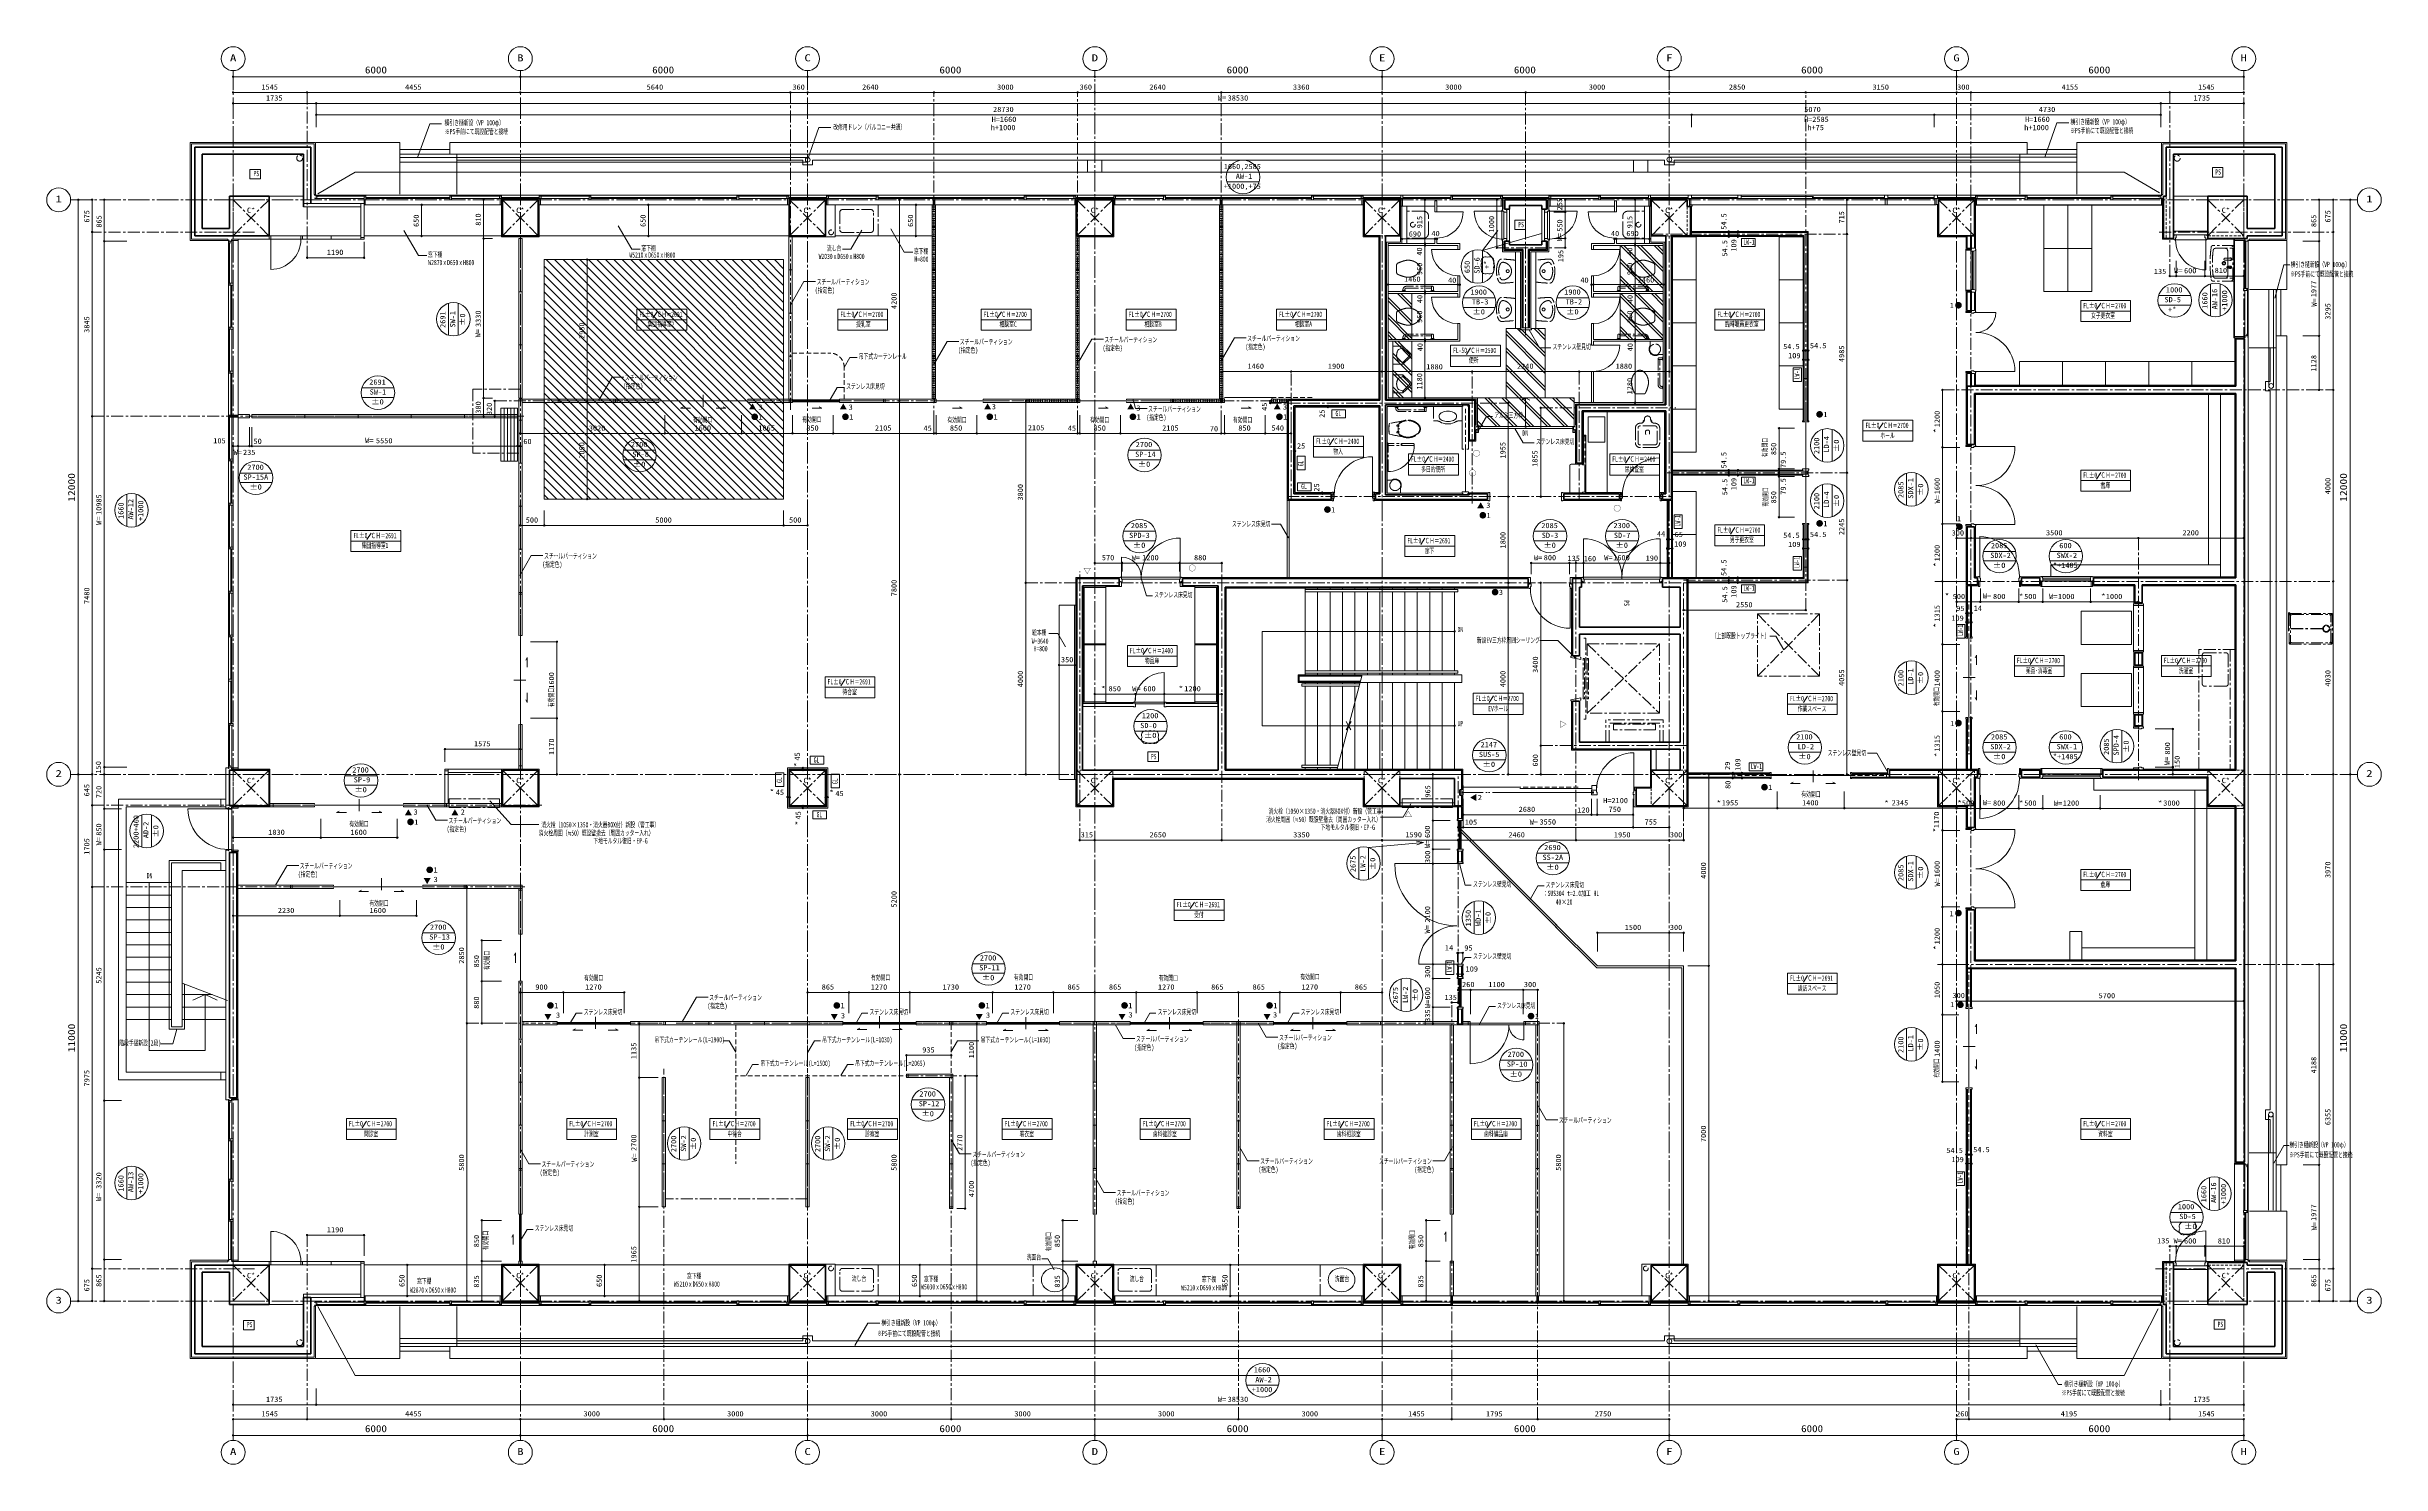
# Model space of a CAD drawing. Units: millimetres at full size, sheet at 1:50. Extents: x -48066 to 77311, y -302220 to 10476.
# Drawn here: x -21908 to 26860, y -19132 to 10476 of the extents above; entities that cross this region are included whole.
import ezdxf
from ezdxf.enums import TextEntityAlignment as Align

# ---------------------------------------------------------------- set-up
doc = ezdxf.new("R2010")
doc.units = ezdxf.units.MM
doc.header["$LTSCALE"] = 50
doc.header["$PDMODE"] = 32
doc.header["$PDSIZE"] = 30
for name, pattern in [('CHAIN1', [8, 5, -1, 1, -1]), ('CHAIN2', [12, 9, -1, 1, -1]), ('DASHED1', [1.8, 1.2, -0.6]), ('DASHED2', [3, 2, -1]), ('DOUBLE_CHAIN2', [12.8, 9, -1, 0.6, -0.6, 0.6, -1])]:
    doc.linetypes.add(name, pattern=pattern)
for name, color, linetype, lineweight in [('0-0_通り芯', 4, 'Continuous', 18), ('0-1_壁芯', 4, 'Continuous', 18), ('0-4_z246', 3, 'Continuous', 18), ('0-6_LGS', 4, 'Continuous', 18), ('0-7_仕上げ線', 3, 'Continuous', 18), ('0-8_平詳寸法', 4, 'Continuous', 18), ('0-A_外部建具', 4, 'Continuous', 18), ('0-B_内部建具', 4, 'Continuous', 18), ('0-C_文字', 4, 'Continuous', 18), ('1-1_床雑', 4, 'Continuous', 18), ('2-1_天井雑', 5, 'Continuous', 50), ('2-3_z770', 4, 'Continuous', 18), ('2-8_z771', 4, 'Continuous', 18), ('2-A_設備関連', 4, 'Continuous', 18), ('2-C_文字', 4, 'CHAIN1', 18), ('2-E_ハッチ', 4, 'CHAIN1', 18), ('2-F_補助線', 4, 'CHAIN1', 18), ('3-0_平詳文字', 4, 'Continuous', 18), ('3-1_室名符号', 4, 'Continuous', 18), ('3-4_Dｼｰﾄ', 4, 'Continuous', 18), ('4-4_柱・壁', 2, 'Continuous', 35), ('4-5_柱壁寸法', 7, 'CHAIN1', 9), ('4-6_ｽﾗﾌﾞ寸法', 6, 'Continuous', 18), ('C-F_補助線', 4, 'Continuous', 18)]:
    doc.layers.add(name, color=color, linetype=linetype, lineweight=lineweight)
doc.layers.add('6-8', color=7, linetype='Continuous')
doc.styles.add('ＭＳ ゴシック', font='')
doc.styles.get('ＭＳ ゴシック').set_extended_font_data('MS Gothic')

msp = doc.modelspace()

# ---------------------------------------------------------------- linework, layer by layer
at = {"layer": '0-0_通り芯', "color": 6, "linetype": 'CHAIN2'}
for p, q in [((-18013.8, -18631.87), (-18013.8, 9976.35)), ((-12013.8, -18631.87), (-12013.8, 9976.35)), ((-6013.8, -18631.87), (-6013.8, 9976.35)), ((-13.8, -12951.39), (-13.8, 9976.35)), ((5986.2, -18631.87), (5986.2, 9976.35)), ((11986.2, -18631.87), (11986.2, 9976.35)), ((17986.2, -18631.87), (17986.2, 9976.35)), ((23986.2, -18631.87), (23986.2, 9976.35)), ((-21408.14, 7278.61), (26359.86, 7278.61)), ((-21408.14, -4721.39), (26359.86, -4721.39)), ((-13.8, -18631.87), (-13.8, -14951.39)), ((-21408.14, -15721.39), (26359.86, -15721.39))]:
    msp.add_line(p, q, dxfattribs=at)
at = {"layer": '0-0_通り芯'}
for p, q in [((-18013.8, 9848.93), (-12013.8, 9848.93)), ((-12013.8, 9848.93), (-6013.8, 9848.93)), ((-6013.8, 9848.93), (-13.8, 9848.93)), ((-13.8, 9848.93), (5986.2, 9848.93)), ((5986.2, 9848.93), (11986.2, 9848.93)), ((11986.2, 9848.93), (17986.2, 9848.93)), ((17986.2, 9848.93), (23986.2, 9848.93)), ((-21247.32, -4721.39), (-21247.32, 7278.61)), ((26211.02, -4721.39), (26211.02, 7278.61)), ((-21247.32, -15721.39), (-21247.32, -4721.39)), ((26211.02, -15721.39), (26211.02, -4721.39)), ((-18013.8, -18529.69), (-12013.8, -18529.69)), ((-12013.8, -18529.69), (-6013.8, -18529.69)), ((-6013.8, -18529.69), (-13.8, -18529.69)), ((-13.8, -18529.69), (5986.2, -18529.69)), ((5986.2, -18529.69), (11986.2, -18529.69)), ((11986.2, -18529.69), (17986.2, -18529.69)), ((17986.2, -18529.69), (23986.2, -18529.69))]:
    msp.add_line(p, q, dxfattribs=at)
for centre in [(-18013.8, 10226.35), (-12013.8, 10226.35), (-6013.8, 10226.35), (-13.8, 10226.35), (5986.2, 10226.35), (11986.2, 10226.35), (17986.2, 10226.35), (23986.2, 10226.35), (-21658.14, 7278.61), (26609.86, 7278.61), (-21658.14, -4721.39), (26609.86, -4721.39), (-21658.14, -15721.39), (26609.86, -15721.39), (-18013.8, -18881.87), (-12013.8, -18881.87), (-6013.8, -18881.87), (-13.8, -18881.87), (5986.2, -18881.87), (11986.2, -18881.87), (17986.2, -18881.87), (23986.2, -18881.87)]:
    msp.add_circle(centre, 250, dxfattribs=at)
for p in [(-18013.8, 9848.93), (-12013.8, 9848.93), (-6013.8, 9848.93), (-13.8, 9848.93), (5986.2, 9848.93), (11986.2, 9848.93), (17986.2, 9848.93), (23986.2, 9848.93), (-21247.32, 7278.61), (26211.02, 7278.61), (-21247.32, -4721.39), (26211.02, -4721.39), (-21247.32, -15721.39), (26211.02, -15721.39), (-18013.8, -18529.69), (-12013.8, -18529.69), (-6013.8, -18529.69), (-13.8, -18529.69), (5986.2, -18529.69), (11986.2, -18529.69), (17986.2, -18529.69), (23986.2, -18529.69)]:
    msp.add_point(p, dxfattribs=at)
at = {"layer": '0-1_壁芯'}
for p, q in [((-18013.8, 9520.31), (-16468.8, 9520.31)), ((-16468.8, 9520.31), (-12013.8, 9520.31)), ((-12013.8, 9520.31), (-6373.8, 9520.31)), ((-6373.8, 9520.31), (-6013.8, 9520.31)), ((-6013.8, 9520.31), (-3373.8, 9520.31)), ((-3373.8, 9520.31), (-373.8, 9520.31)), ((-373.8, 9520.31), (-13.8, 9520.31)), ((-13.8, 9520.31), (2626.2, 9520.31)), ((2626.2, 9520.31), (5986.2, 9520.31)), ((5986.2, 9520.31), (8986.2, 9520.31)), ((8986.2, 9520.31), (11986.2, 9520.31)), ((11986.2, 9520.31), (14836.2, 9520.31)), ((14836.2, 9520.31), (17986.2, 9520.31)), ((17986.2, 9520.31), (18286.2, 9520.31)), ((18286.2, 9520.31), (22441.2, 9520.31)), ((22441.2, 9520.31), (23986.2, 9520.31)), ((-20958.06, 7278.61), (-20958.06, 6603.61)), ((-4096.55, 7278.61), (-4096.55, 3078.61)), ((8386.2, 6278.61), (8386.2, 7278.61)), ((15697.88, 7278.61), (15697.88, 6563.62)), ((25855.97, 6603.61), (25855.97, 7278.61)), ((-20958.06, 6603.61), (-20958.06, 2758.61)), ((15697.88, 6563.62), (15697.88, 1578.63)), ((25855.97, 3308.61), (25855.97, 6603.61)), ((4086.2, 3690.89), (2626.2, 3690.89)), ((4086.2, 3690.89), (5986.2, 3690.89)), ((5986.2, 3690.89), (7866.2, 3690.89)), ((7866.2, 3690.89), (10106.2, 3690.89)), ((10106.2, 3690.89), (11986.2, 3690.89)), ((-12549.64, 3078.61), (-12549.64, 2758.61)), ((-4096.55, 3078.61), (-4096.55, -4721.39)), ((-1457.1, -721.39), (-1457.1, 3078.61)), ((3647.85, 3033.61), (3647.85, 3078.61)), ((8623.04, 1078.61), (8623.04, 3033.61)), ((9300.82, 2933.61), (9300.82, 1078.61)), ((25855.97, -691.39), (25855.97, 3308.61)), ((-20958.06, 2758.61), (-20958.06, -4721.39)), ((15697.88, 1578.63), (15697.88, -666.38)), ((8623.04, -721.39), (8623.04, 1078.61)), ((17986.2, 212.05), (18286.2, 212.05)), ((18286.2, 212.05), (21786.2, 212.05)), ((21786.2, 212.05), (23986.2, 212.05)), ((-1457.1, -721.39), (-1457.1, -4721.39)), ((8623.04, -4721.39), (8623.04, -721.39)), ((9300.82, -721.39), (9300.82, -4121.39)), ((15697.88, -666.38), (15697.88, -4721.39)), ((25855.97, -4721.39), (25855.97, -691.39)), ((12286.2, -1289.33), (14836.2, -1289.33)), ((-13588.79, -4194.27), (-13588.79, -4462.85)), ((-13588.79, -4194.27), (-12013.8, -4194.27)), ((-12013.8, -4194.27), (-12013.8, -4462.85)), ((9300.82, -4121.39), (9300.82, -4721.39)), ((-20958.06, -4721.39), (-20958.06, -5366.39)), ((-4096.55, -4721.39), (-4096.55, -9921.4)), ((25855.97, -8691.39), (25855.97, -4721.39)), ((-20958.06, -5366.39), (-20958.06, -7071.39)), ((-328.8, -6096.12), (-13.8, -6096.12)), ((-13.8, -6096.12), (2636.2, -6096.12)), ((2636.2, -6096.12), (5986.2, -6096.12)), ((5986.2, -6096.12), (7576.2, -6096.12)), ((7576.2, -6096.12), (10036.2, -6096.12)), ((10036.2, -6096.12), (11986.2, -6096.12)), ((11986.2, -6096.12), (12286.2, -6096.12)), ((-20958.06, -7071.39), (-20958.06, -15046.39)), ((-13130.92, -7071.4), (-13130.92, -9921.4)), ((25855.97, -15046.39), (25855.97, -8691.39)), ((7441.19, -9486.6), (7576.2, -9486.6)), ((17986.2, -9456.75), (18286.2, -9456.75)), ((18286.2, -9456.75), (23986.2, -9456.75)), ((-13130.92, -9921.4), (-13130.92, -15721.39)), ((-4096.55, -9921.4), (-4096.55, -15721.39)), ((-2478.77, -9921.4), (-2478.77, -11021.4)), ((9783.41, -9921.4), (9783.41, -15721.39)), ((-2478.77, -11021.4), (-2478.77, -15721.39)), ((-20958.06, -15046.39), (-20958.06, -15721.39)), ((25855.97, -15721.39), (25855.97, -15046.39)), ((-18013.8, -18189.66), (-16468.8, -18189.66)), ((-16468.8, -18189.66), (-12013.8, -18189.66)), ((-12013.8, -18189.66), (-9013.81, -18189.66)), ((-9013.81, -18189.66), (-6013.8, -18189.66)), ((-6013.8, -18189.66), (-3013.81, -18189.66)), ((-3013.81, -18189.66), (-13.8, -18189.66)), ((-13.8, -18189.66), (2986.19, -18189.66)), ((2986.19, -18189.66), (5986.2, -18189.66)), ((5986.2, -18189.66), (7441.2, -18189.66)), ((7441.2, -18189.66), (9236.2, -18189.66)), ((9236.2, -18189.66), (11986.2, -18189.66)), ((17986.2, -18189.66), (18246.19, -18189.66)), ((18246.19, -18189.66), (22441.2, -18189.66)), ((22441.2, -18189.66), (23986.2, -18189.66))]:
    msp.add_line(p, q, dxfattribs=at)
at = {"layer": '0-1_壁芯', "linetype": 'CHAIN1'}
for p, q in [((-16468.8, 6069.95), (-16468.8, 9520.31)), ((-6373.8, 2895.29), (-6373.8, 9520.31)), ((-3373.8, 2628.61), (-3373.8, 9520.31)), ((-373.8, 2628.61), (-373.8, 9520.31)), ((2626.2, 2628.61), (2626.2, 9520.31)), ((8986.2, 4451.83), (8986.2, 9520.31)), ((14836.2, -1289.33), (14836.2, 9520.31)), ((18286.2, -9456.75), (18286.2, 9520.31)), ((22441.2, 5686.04), (22441.2, 9520.31)), ((-17563.8, 6603.61), (-20958.06, 6603.61)), ((11611.19, 6563.62), (15697.88, 6563.62)), ((22217.08, 6603.61), (25855.97, 6603.61)), ((8386.2, 6278.61), (9812.71, 6278.61)), ((4086.2, 998.6), (4086.2, 3690.89)), ((7866.2, 935.5), (7866.2, 3690.89)), ((10106.2, 1018.62), (10106.2, 3690.89)), ((-12549.64, 3078.61), (4086.2, 3078.61)), ((3636.2, 3033.61), (8623.04, 3033.61)), ((9300.82, 2933.61), (12125.37, 2933.61)), ((17692.98, 3308.61), (25855.97, 3308.61)), ((-20958.06, 2758.61), (-11943.69, 2758.61)), ((11943.8, 1578.62), (15697.88, 1578.63)), ((4006.19, 1078.61), (9269.35, 1078.61)), ((9269.35, 1078.61), (12022.78, 1078.61)), ((21786.2, -4840.58), (21786.2, 212.05)), ((-328.8, -6096.12), (-328.8, -487.58)), ((2636.2, -6096.12), (2636.2, -308.1)), ((10036.2, -6096.12), (10036.19, -216.38)), ((-1457.1, -721.39), (9636.2, -721.39)), ((9586.2, -721.39), (12381.2, -721.39)), ((12286.2, -666.38), (15697.88, -666.38)), ((12286.2, -6096.12), (12286.2, -721.39)), ((17536.2, -691.39), (25855.97, -691.39)), ((9300.82, -4121.39), (12381.2, -4121.39)), ((7576.2, -9916.39), (7576.2, -4721.39)), ((-20958.06, -5366.39), (-11563.8, -5366.39)), ((-20958.06, -7071.39), (-11919.64, -7071.4)), ((17590.43, -8691.39), (25855.97, -8691.39)), ((2986.2, -18189.66), (2986.19, -9471.39)), ((7441.2, -18189.66), (7441.19, -9471.4)), ((9236.2, -18189.66), (9236.19, -9471.4)), ((-13130.92, -9921.4), (-12013.8, -9921.4)), ((-9013.81, -18189.66), (-9013.81, -10875.5)), ((-3948.81, -11021.41), (-2478.77, -11021.4)), ((-3013.8, -18189.66), (-3013.81, -10986.41)), ((18246.19, -18189.66), (18246.19, -12026.39)), ((-16468.8, -18189.66), (-16468.8, -14345.52)), ((22441.2, -18189.66), (22441.2, -14579.06)), ((-17563.8, -15046.39), (-20958.06, -15046.39)), ((22140.15, -15046.39), (25855.97, -15046.39))]:
    msp.add_line(p, q, dxfattribs=at)
msp.add_lwpolyline([(-6013.8, -9921.4), (-8760.56, -9921.4), (9783.41, -9921.4)], dxfattribs=at)
at = {"layer": '0-1_壁芯'}
for p in [(-18013.8, 9520.31), (-16468.8, 9520.31), (-12013.8, 9520.31), (-6373.8, 9520.31), (-6013.8, 9520.31), (-3373.8, 9520.31), (-373.8, 9520.31), (-13.8, 9520.31), (2626.2, 9520.31), (5986.2, 9520.31), (8986.2, 9520.31), (11986.2, 9520.31), (14836.2, 9520.31), (17986.2, 9520.31), (18286.2, 9520.31), (22441.2, 9520.31), (23986.2, 9520.31), (-20958.06, 7278.61), (-4096.55, 7278.61), (8386.2, 7278.61), (15697.88, 7278.61), (25855.97, 7278.61), (-20958.06, 6603.61), (15697.88, 6563.62), (25855.97, 6603.61), (8386.2, 6278.61), (2626.2, 3690.89), (4086.2, 3690.89), (5986.2, 3690.89), (7866.2, 3690.89), (10106.2, 3690.89), (11986.2, 3690.89), (-12549.64, 3078.61), (-4096.55, 3078.61), (-1457.1, 3078.61), (3647.85, 3078.61), (3647.85, 3033.61), (8623.04, 3033.61), (9300.82, 2933.61), (25855.97, 3308.61), (-20958.06, 2758.61), (-12549.64, 2758.61), (15697.88, 1578.63), (8623.04, 1078.61), (9300.82, 1078.61), (17986.2, 212.05), (18286.2, 212.05), (21786.2, 212.05), (23986.2, 212.05), (-1457.1, -721.39), (8623.04, -721.39), (9300.82, -721.39), (15697.88, -666.38), (25855.97, -691.39), (12286.2, -1289.33), (14836.2, -1289.33), (-13588.79, -4194.27), (-12013.8, -4194.27), (9300.82, -4121.39), (-20958.06, -4721.39), (-4096.55, -4721.39), (-1457.1, -4721.39), (8623.04, -4721.39), (9300.82, -4721.39), (15697.88, -4721.39), (25855.97, -4721.39), (-20958.06, -5366.39), (-328.8, -6096.12), (-13.8, -6096.12), (2636.2, -6096.12), (5986.2, -6096.12), (7576.2, -6096.12), (10036.2, -6096.12), (11986.2, -6096.12), (12286.2, -6096.12), (-20958.06, -7071.39), (-13130.92, -7071.4), (25855.97, -8691.39), (7441.19, -9486.6), (7576.2, -9486.6), (17986.2, -9456.75), (18286.2, -9456.75), (23986.2, -9456.75), (-13130.92, -9921.4), (-4096.55, -9921.4), (-2478.77, -9921.4), (9783.41, -9921.4), (-2478.77, -11021.4), (-20958.06, -15046.39), (25855.97, -15046.39), (-20958.06, -15721.39), (-13130.92, -15721.39), (-4096.55, -15721.39), (-2478.77, -15721.39), (9783.41, -15721.39), (25855.97, -15721.39), (-18013.8, -18189.66), (-16468.8, -18189.66), (-12013.8, -18189.66), (-12013.8, -18189.66), (-9013.81, -18189.66), (-6013.8, -18189.66), (-3013.81, -18189.66), (-13.8, -18189.66), (2986.19, -18189.66), (5986.2, -18189.66), (7441.2, -18189.66), (9236.2, -18189.66), (11986.2, -18189.66), (17986.2, -18189.66), (18246.19, -18189.66), (22441.2, -18189.66), (23986.2, -18189.66)]:
    msp.add_point(p, dxfattribs=at)
at = {"layer": '0-4_z246'}
for p, q in [((-14528.8, 8478.62), (-16278.8, 8478.62)), ((-14528.8, 8478.62), (-14528.8, 7393.61)), ((-13488.8, 8328.61), (-14528.8, 8328.61)), ((-13488.8, 8228.61), (-13488.8, 8478.61)), ((19461.19, 8478.61), (-13488.8, 8478.61)), ((19461.19, 8228.61), (19461.19, 8478.61)), ((19461.19, 8328.61), (20501.19, 8328.61)), ((22251.2, 8478.62), (20501.19, 8478.62)), ((20501.19, 7393.61), (20501.19, 8478.62)), ((-14528.8, 8228.61), (20501.19, 8228.61)), ((-6013.8, 8164.65), (-14528.8, 8164.65)), ((-6013.8, 8064.84), (-14528.8, 8064.84)), ((-13338.8, 8228.61), (-13338.8, 7393.61)), ((-13338.8, 8108.61), (-6113.81, 8108.61)), ((-6113.81, 8008.61), (-6113.81, 8108.61)), ((-5913.8, 8108.61), (11886.19, 8108.61)), ((11886.19, 8008.61), (11886.19, 8108.61)), ((11986.2, 8167.91), (20501.19, 8167.91)), ((11986.2, 8068.11), (20501.19, 8068.11)), ((12086.2, 8108.61), (19311.19, 8108.61)), ((19311.19, 8228.61), (19311.19, 7393.61)), ((24886.19, 5405.12), (24886.19, 6413.61)), ((24106.19, 5405.12), (24886.19, 5405.12)), ((24509.1, 3389.51), (24509.1, 5405.12)), ((24608.91, 3389.51), (24608.91, 5405.12)), ((24661.2, -13829.39), (24661.2, 5405.12)), ((24761.19, 4436.61), (24761.19, 5405.12)), ((24886.19, 4436.61), (24661.2, 4436.61)), ((24661.2, 4186.61), (24101.19, 4186.61)), ((24541.19, 3486.61), (24541.19, 4186.61)), ((24441.2, 3286.61), (24441.2, 3486.61)), ((24541.19, 3486.61), (24441.2, 3486.61)), ((24541.19, 3286.61), (24441.2, 3286.61)), ((24541.19, -11729.39), (24541.19, 3286.61)), ((7637.2, -5872.4), (9636.2, -7871.39)), ((7637.2, -5928.97), (9636.2, -7927.96)), ((9612.05, -7847.25), (10486.19, -8721.39)), ((9612.05, -7903.82), (10469.63, -8761.39)), ((10469.63, -8761.39), (12246.19, -8761.39)), ((10486.19, -8721.39), (12286.19, -8721.39)), ((12246.19, -14951.39), (12246.19, -8761.39)), ((12286.19, -14951.39), (12286.19, -8721.39)), ((24441.2, -11929.39), (24441.2, -11729.39)), ((24541.19, -11729.39), (24441.2, -11729.39)), ((24541.19, -11929.39), (24441.2, -11929.39)), ((24503.64, -13821.71), (24503.64, -11824.6)), ((24541.19, -12629.39), (24541.19, -11929.39)), ((24603.45, -13821.71), (24603.45, -11824.6)), ((24661.2, -12629.39), (24101.19, -12629.39)), ((24761.19, -12879.39), (24761.19, -13829.39)), ((24106.19, -13847.89), (24886.19, -13847.89)), ((24886.19, -14856.38), (24886.19, -13847.89)), ((-14528.8, -15836.38), (-14528.8, -16921.38)), ((-13338.8, -16671.38), (-13338.8, -15836.39)), ((19311.19, -16671.38), (19311.19, -15836.39)), ((20501.19, -15836.38), (20501.19, -16921.38)), ((-6013.8, -16507.62), (-14528.8, -16507.62)), ((-13338.8, -16551.39), (-6113.81, -16551.39)), ((-6113.81, -16451.39), (-6113.81, -16551.39)), ((-5913.8, -16551.39), (11886.19, -16551.39)), ((11886.19, -16451.39), (11886.19, -16551.39)), ((11986.2, -16510.72), (20501.19, -16510.72)), ((-14528.81, -16921.38), (-16278.8, -16921.38)), ((-6013.8, -16607.42), (-14528.8, -16607.42)), ((-14528.8, -16671.38), (20501.19, -16671.38)), ((-13488.8, -16771.38), (-14528.8, -16771.38)), ((-13488.8, -16671.38), (-13488.8, -16921.39)), ((11986.2, -16610.52), (20501.19, -16610.52)), ((19461.19, -16771.38), (20501.19, -16771.38)), ((20501.19, -16921.38), (22251.2, -16921.38))]:
    msp.add_line(p, q, dxfattribs=at)
for points in [[(-6113.81, 8008.61), (-5913.8, 8008.61), (-5913.8, 8108.61)], [(136.2, 8108.61), (136.2, 7858.61), (-163.81, 7858.61), (-163.81, 8108.61)], [(11886.19, 8008.61), (12086.2, 8008.61), (12086.2, 8108.61)], [(24886.19, 4436.61), (24886.19, -12879.39), (24661.2, -12879.39)], [(-6113.81, -16451.39), (-5913.8, -16451.39), (-5913.8, -16551.39)], [(11886.19, -16451.39), (12086.2, -16451.39), (12086.2, -16551.39), (19311.19, -16551.39)], [(19461.19, -16671.38), (19461.19, -16921.39), (-13488.8, -16921.39)]]:
    msp.add_lwpolyline(points, dxfattribs=at)
for centre in [(-6010.68, 8114.75), (11987.41, 8117.93), (24559.09, 3390.72), (24553.64, -11825.09), (-6010.68, -16557.52), (11987.41, -16560.7)]:
    msp.add_circle(centre, 50, dxfattribs=at)
at = {"layer": '0-6_LGS'}
for p, q in [((12451.2, 6596.11), (14868.69, 6596.11)), ((12451.2, 6531.11), (14803.69, 6531.11)), ((14803.69, 6531.11), (14803.69, 2638.11)), ((14868.69, 2638.11), (14868.69, 6596.11)), ((18211.19, 6528.61), (18211.19, 6268.61)), ((18276.19, 6528.61), (18276.19, 6268.61)), ((18296.19, 6528.61), (18296.19, 6268.61)), ((18361.19, 6528.61), (18361.19, 6268.61)), ((18361.19, 6268.61), (18211.19, 6268.61)), ((18361.19, 5348.61), (18211.19, 5348.61)), ((18211.19, 5348.61), (18211.19, 4968.61)), ((18361.19, 4968.61), (18211.19, 4968.61)), ((18276.19, 5348.61), (18276.19, 4968.61)), ((18296.19, 5348.61), (18296.19, 4968.61)), ((18361.19, 5348.61), (18361.19, 4968.61)), ((14803.69, 3548.61), (14868.69, 3548.61)), ((18361.19, 3648.61), (18211.19, 3648.61)), ((18211.19, 3648.61), (18211.19, 3383.61)), ((18276.19, 3648.61), (18276.19, 3383.61)), ((18296.19, 3648.61), (18296.19, 3383.61)), ((18361.19, 3648.61), (18361.19, 3383.61)), ((12051.19, 1546.11), (14868.7, 1546.11)), ((11964.19, 998.61), (11964.19, -611.39)), ((12029.19, -611.39), (12029.19, 998.61)), ((14803.7, 519.11), (14803.7, -633.89)), ((14868.7, 519.11), (14868.7, -698.89)), ((14803.69, -391.39), (14868.69, -391.39)), ((12381.2, -633.89), (14803.7, -633.89)), ((12381.2, -698.89), (14868.7, -698.89)), ((18213.19, -786.39), (18213.19, -1876.39)), ((18278.19, -786.39), (18278.19, -1876.39)), ((18213.19, -1121.39), (18278.19, -1121.39)), ((796.21, -3241.39), (-268.8, -3241.39)), ((796.21, -3306.39), (-268.8, -3306.39)), ((2561.2, -3241.39), (1476.21, -3241.39)), ((2561.2, -3306.39), (1476.21, -3306.39)), ((18213.19, -3536.39), (18213.19, -4611.39)), ((18278.19, -3536.39), (18278.19, -4611.39)), ((11611.19, -4196.39), (11611.19, -4631.39)), ((11711.19, -4196.39), (11711.19, -4631.39)), ((18213.19, -4291.39), (18278.19, -4291.39)), ((12381.2, -4714.39), (14111.2, -4714.39)), ((12381.2, -4779.39), (14111.2, -4779.39)), ((13356.2, -4779.39), (13356.2, -4714.39)), ((15771.2, -4714.39), (16586.2, -4714.39)), ((15771.2, -4779.39), (16586.2, -4779.39)), ((16526.2, -4779.39), (16526.2, -4714.39)), ((16586.2, -4779.39), (16586.2, -4791.89)), ((7501.2, -5316.39), (6361.2, -5316.39)), ((7501.2, -5381.39), (6361.2, -5381.39)), ((7584.2, -5401.39), (7584.2, -5646.39)), ((7584.2, -5646.39), (7649.2, -5646.39)), ((7649.2, -5401.39), (7649.2, -5646.39)), ((7584.2, -6546.39), (7584.2, -6326.39)), ((7584.2, -6326.39), (7649.2, -6326.39)), ((7649.2, -6546.39), (7649.2, -6326.39)), ((7584.2, -6546.39), (7649.2, -6546.39)), ((7584.2, -8726.39), (7584.2, -8946.39)), ((7584.2, -8726.39), (7649.2, -8726.39)), ((7649.2, -8726.39), (7649.2, -8946.39)), ((7584.2, -8946.39), (7649.2, -8946.39)), ((18213.19, -8786.39), (18213.19, -9586.39)), ((18213.69, -8856.39), (18278.69, -8856.39)), ((18278.19, -8786.39), (18278.19, -9586.39)), ((7584.2, -9933.9), (7584.2, -9626.39)), ((7584.2, -9626.39), (7649.2, -9626.39)), ((7649.2, -9933.9), (7649.2, -9626.39)), ((7584.2, -9933.9), (7649.2, -9933.9)), ((18213.19, -11296.39), (18213.19, -14951.39)), ((18278.19, -11296.39), (18278.19, -14951.39)), ((18213.69, -12026.39), (18278.69, -12026.39))]:
    msp.add_line(p, q, dxfattribs=at)
msp.add_lwpolyline([(12051.19, 1611.11), (14868.69, 1611.11), (14868.7, 1546.11)], dxfattribs=at)
at = {"layer": '0-7_仕上げ線'}
for p, q in [((-18913.8, 8478.61), (-18913.8, 6428.61)), ((-18883.8, 8448.61), (-18883.8, 6458.61)), ((-18883.8, 8448.61), (-16323.8, 8448.61)), ((-16323.8, 8448.61), (-16323.8, 7388.61)), ((24886.2, 8478.61), (22266.2, 8478.61)), ((22266.2, 8478.61), (22266.2, 7373.61)), ((24856.2, 8448.61), (22296.19, 8448.61)), ((22296.19, 8448.61), (22296.2, 7388.61)), ((24856.2, 8448.61), (24856.2, 6458.61)), ((24886.2, 8478.61), (24886.2, 6428.61)), ((-16293.8, 7388.61), (-16323.8, 7388.61)), ((-16543.8, 7133.61), (-15348.8, 7133.61)), ((-11618.81, 7173.61), (-11618.8, 6508.61)), ((-6408.8, 7173.61), (-6408.8, 6508.62)), ((-5438.8, 7173.58), (-5593.8, 7173.61)), ((-5438.8, 7173.58), (-5438.8, 6508.62)), ((-408.8, 7173.61), (-408.8, 6508.61)), ((381.2, 7183.63), (381.2, 6508.61)), ((6401.2, 7143.61), (6401.2, 6363.61)), ((8501.2, 7143.61), (8501.2, 7063.62)), ((8531.19, 7083.61), (8531.19, 7278.61)), ((8531.19, 7083.61), (8551.19, 7083.61)), ((9441.2, 7083.61), (9421.2, 7083.61)), ((9441.2, 7083.61), (9441.2, 7278.61)), ((9471.2, 7143.61), (9471.2, 7063.62)), ((11571.19, 7143.61), (11571.19, 6363.61)), ((12451.2, 7148.61), (12451.2, 6509.11)), ((17591.2, 7183.61), (17591.2, 6508.61)), ((18381.2, 7173.61), (18381.2, 6248.61)), ((18381.2, 7164.61), (22291.2, 7164.61)), ((22291.2, 7173.61), (22291.2, 6453.61)), ((-18913.8, 6428.61), (-18108.8, 6428.61)), ((-18883.8, 6458.61), (-18123.8, 6458.61)), ((-18123.8, 6428.61), (-18123.8, 6458.61)), ((-6408.8, 6508.62), (-5438.8, 6508.62)), ((-408.8, 6508.61), (381.2, 6508.61)), ((6081.2, 6393.61), (6081.2, 3113.61)), ((6111.2, 6363.61), (6111.2, 3143.61)), ((8501.2, 6433.62), (8501.19, 6188.61)), ((8531.19, 6218.61), (8531.19, 6413.62)), ((8531.19, 6413.62), (8551.19, 6413.62)), ((9441.21, 6413.62), (9421.2, 6413.62)), ((9441.2, 6218.61), (9441.2, 6413.62)), ((9471.2, 6433.62), (9471.2, 6188.61)), ((12051.2, 6509.11), (12051.2, -611.89)), ((12051.2, 6509.11), (14781.69, 6509.11)), ((12451.2, 6618.11), (14890.69, 6618.11)), ((12451.2, 6608.61), (14881.19, 6608.61)), ((12451.2, 6518.61), (14790.69, 6518.61)), ((14781.69, 2663.11), (14781.69, 6509.11)), ((14790.69, 2663.11), (14790.69, 6518.61)), ((14881.19, 2663.11), (14881.19, 6608.61)), ((14890.69, 2663.11), (14890.69, 6618.11)), ((18191.19, 6508.61), (17591.2, 6508.61)), ((18191.19, 6508.61), (18191.19, 6248.61)), ((22536.19, 6453.61), (22291.2, 6453.61)), ((23801.2, 6453.61), (23216.19, 6453.61)), ((23782.19, 4396.61), (23782.19, 6453.61)), ((24886.2, 6428.61), (24081.19, 6428.61)), ((24856.2, 6458.61), (24096.19, 6458.61)), ((24096.19, 6428.61), (24096.19, 6458.61)), ((8876.2, 6188.61), (8501.19, 6188.61)), ((8531.19, 6218.61), (8926.19, 6218.61)), ((8876.2, 6188.61), (8876.2, 4588.61)), ((8906.2, 6218.61), (8906.2, 4603.61)), ((9066.19, 6218.61), (9066.19, 4603.61)), ((9066.19, 6218.61), (9441.2, 6218.61)), ((9096.19, 6188.61), (9096.19, 4588.61)), ((9096.19, 6188.61), (9471.2, 6188.61)), ((18191.19, 5368.61), (18191.19, 4948.61)), ((18381.2, 5368.61), (18381.2, 4948.61)), ((9066.19, 4603.61), (8906.2, 4603.61)), ((23801.2, 4396.61), (23801.2, 3403.61)), ((24081.19, 4411.61), (24081.19, -12854.38)), ((18191.19, 3668.61), (18191.19, 2148.61)), ((18381.19, 3668.61), (18381.19, 3403.61)), ((3711.19, 3113.62), (5921.19, 3113.62)), ((4006.19, 3113.62), (4006.19, 998.6)), ((4171.19, 2948.62), (5921.19, 2948.62)), ((4171.19, 2948.62), (4171.19, 1163.62)), ((5921.19, 2973.62), (5921.19, 1138.62)), ((7946.2, 3113.61), (6081.2, 3113.61)), ((6091.2, 2963.62), (7661.2, 2963.62)), ((6091.2, 2963.62), (6091.2, 1148.61)), ((7976.2, 3143.61), (6111.2, 3143.61)), ((7946.2, 3113.61), (7946.2, 2568.62)), ((7976.2, 3143.61), (7976.2, 2543.61)), ((9996.19, 3043.61), (9996.19, 2543.61)), ((18381.19, 3403.61), (23801.2, 3403.61)), ((18381.19, 3213.61), (18381.19, 2148.61)), ((18381.19, 3213.61), (23801.2, 3213.61)), ((23801.2, 3213.61), (23801.19, -596.39)), ((8001.2, 2543.61), (7986.2, 2543.61)), ((11886.19, 2848.62), (10191.2, 2848.62)), ((10191.2, 2848.62), (10191.2, 2363.61)), ((11886.19, 2848.62), (11886.19, 1163.61)), ((7791.2, 2238.61), (7946.2, 2238.61)), ((7946.2, 2418.61), (7946.2, 2238.61)), ((10026.19, 2418.61), (10026.19, 1758.61)), ((12051.19, 1633.11), (14771.69, 1633.11)), ((12051.19, 1623.61), (14771.69, 1623.61)), ((12051.19, 1533.61), (14772.19, 1533.61)), ((12051.19, 1524.11), (14772.19, 1524.11)), ((4006.19, 998.6), (4946.19, 998.6)), ((4171.19, 1163.62), (4946.19, 1163.62)), ((5826.2, 998.6), (8211.2, 998.62)), ((6091.2, 1148.6), (7661.2, 1148.62)), ((7791.2, 1158.62), (8211.2, 1158.62)), ((10171.2, 1158.61), (9761.2, 1158.61)), ((10966.19, 998.61), (9761.2, 998.62)), ((10966.19, 1163.61), (10241.2, 1163.61)), ((12051.2, 998.61), (11821.17, 998.61)), ((11942.19, -611.39), (11942.19, 998.61)), ((11951.19, -611.39), (11951.19, 998.61)), ((12041.69, -611.39), (12041.69, 998.61)), ((14781.7, 494.11), (14781.7, -611.89)), ((14791.2, 494.11), (14791.2, -621.39)), ((14881.2, 494.11), (14881.2, -711.39)), ((14890.7, 494.11), (14890.7, -720.89)), ((18191.19, 468.61), (18191.19, -1851.39)), ((18381.19, 468.61), (18381.19, -596.39)), ((-408.8, -611.37), (-408.8, -5401.39)), ((516.2, -611.37), (-408.8, -611.37)), ((541.2, -801.41), (216.2, -801.4)), ((541.2, -701.39), (541.2, -801.41)), ((1771.2, -801.41), (2076.2, -801.4)), ((1796.2, -611.38), (8856.83, -611.39)), ((2731.2, -831.39), (2731.2, -4611.39)), ((9061.2, -831.39), (2731.2, -831.39)), ((9086.2, -611.39), (8336.2, -611.38)), ((9086.2, -741.39), (9086.2, -611.39)), ((10171.2, -611.89), (9916.2, -611.89)), ((9916.2, -741.39), (9916.2, -611.89)), ((9941.2, -841.39), (9941.2, -2254.39)), ((11821.2, -611.89), (14781.7, -611.89)), ((12381.2, -5401.39), (12381.2, -611.89)), ((12381.2, -621.39), (14791.2, -621.39)), ((12381.2, -711.39), (14881.2, -711.39)), ((12381.2, -720.89), (14890.7, -720.89)), ((18191.19, -786.39), (18446.19, -786.39)), ((18200.69, -786.39), (18200.69, -1851.39)), ((18290.69, -786.39), (18290.69, -1851.39)), ((18300.19, -786.39), (18300.19, -1851.39)), ((18381.19, -596.39), (18446.19, -596.39)), ((19326.19, -596.39), (19746.19, -596.39)), ((19326.19, -786.39), (19746.19, -786.39)), ((20826.19, -596.39), (23801.19, -596.39)), ((20826.19, -786.39), (21691.19, -786.39)), ((21691.19, -786.39), (21691.19, -1161.38)), ((-408.8, -1186.38), (-438.8, -1186.38)), ((24923.3, -1359.27), (24923.3, -1734.26)), ((21691.19, -2161.38), (21691.19, -2461.38)), ((21881.19, -2161.38), (21881.19, -2461.38)), ((216.21, -3231.38), (216.21, -3206.38)), ((796.21, -3221.39), (216.21, -3221.39)), ((2076.2, -3221.39), (1476.21, -3221.39)), ((9941.2, -3188.39), (9941.2, -4216.39)), ((18191.19, -3561.39), (18191.19, -4611.39)), ((18200.69, -3561.39), (18200.69, -4611.39)), ((18290.69, -3561.39), (18290.69, -4611.39)), ((18300.19, -3561.39), (18300.19, -4611.39)), ((21691.19, -3461.38), (21691.19, -3731.38)), ((21881.19, -3461.38), (21881.19, -3731.38)), ((11591.19, -4216.39), (9941.2, -4216.39)), ((11591.19, -4216.39), (11591.19, -4986.39)), ((-18108.8, -4586.39), (-18168.8, -4586.39)), ((-17243.8, -4611.39), (-17908.81, -4611.39)), ((-17243.8, -4611.39), (-17243.8, -5401.39)), ((-11618.8, -4611.39), (-13588.79, -4611.39)), ((-12408.8, -4611.39), (-12408.8, -5401.39)), ((-11618.8, -4611.39), (-11618.8, -5401.39)), ((5591.2, -4831.39), (381.2, -4831.39)), ((7671.2, -4611.39), (2731.2, -4611.39)), ((5591.2, -5401.39), (5591.2, -4831.39)), ((7671.2, -4611.39), (7671.2, -4951.39)), ((12381.2, -4692.39), (14086.2, -4692.39)), ((12381.2, -4701.89), (14086.2, -4701.89)), ((12381.2, -4791.89), (14086.2, -4791.89)), ((12381.2, -4801.39), (14086.2, -4801.39)), ((15796.2, -4692.39), (16541.2, -4692.39)), ((15796.2, -4701.89), (16541.2, -4701.89)), ((16586.2, -4791.89), (15796.2, -4791.89)), ((17591.19, -4801.39), (15796.2, -4801.39)), ((18446.19, -4611.39), (16566.2, -4611.39)), ((17591.19, -4801.39), (17591.19, -5401.39)), ((18381.19, -4801.39), (18381.19, -5851.39)), ((18381.19, -4801.39), (18446.19, -4801.39)), ((19326.19, -4611.39), (19746.19, -4611.39)), ((19326.19, -4801.39), (19746.19, -4801.39)), ((21681.19, -4611.39), (21026.19, -4611.39)), ((21026.19, -4801.39), (23216.19, -4801.39)), ((21891.19, -4611.39), (23801.19, -4611.39)), ((23216.19, -4801.39), (23216.19, -5401.39)), ((7671.2, -5151.39), (7671.2, -5661.39)), ((11246.2, -5151.39), (11246.2, -5401.39)), ((11591.19, -4986.39), (11261.2, -4986.39)), ((-16313.79, -5401.39), (-17908.8, -5401.39)), ((-11618.8, -5401.39), (-12408.8, -5401.39)), ((7671.2, -5401.39), (5591.2, -5401.39)), ((7562.2, -5401.39), (7562.2, -5661.39)), ((7571.7, -5401.39), (7571.7, -5661.39)), ((7661.7, -5401.39), (7661.7, -5661.39)), ((11246.2, -5401.39), (12381.2, -5401.39)), ((17591.19, -5401.39), (18191.19, -5401.39)), ((18191.19, -5401.39), (18191.19, -5851.39)), ((23216.19, -5401.39), (23801.19, -5401.39)), ((23801.19, -5401.39), (23801.19, -8596.39)), ((-18168.8, -11521.39), (-18168.8, -6306.39)), ((-17918.8, -6331.39), (-17918.8, -11496.39)), ((7562.2, -6561.39), (7562.2, -6311.39)), ((7571.7, -6561.39), (7571.7, -6311.39)), ((7661.7, -6561.39), (7661.7, -6311.39)), ((7671.2, -6561.39), (7671.2, -6311.39)), ((18191.19, -7531.39), (18191.19, -9586.39)), ((18381.19, -7531.39), (18381.19, -8596.39)), ((7562.2, -8711.39), (7562.2, -8961.39)), ((7571.7, -8711.39), (7571.7, -8961.39)), ((7661.7, -8711.39), (7661.7, -8961.39)), ((7671.2, -8711.39), (7671.2, -8961.39)), ((18381.19, -8596.39), (23801.19, -8596.39)), ((18191.19, -8786.39), (23801.19, -8786.39)), ((18200.69, -8786.39), (18200.69, -9586.39)), ((18290.69, -8786.39), (18290.69, -9586.39)), ((18300.19, -8786.39), (18300.19, -9586.39)), ((23801.19, -8786.39), (23801.19, -12839.38)), ((7562.2, -9956.4), (7562.2, -9611.39)), ((7571.7, -9946.9), (7571.7, -9611.39)), ((7671.2, -9956.4), (7671.2, -9611.39)), ((7562.2, -9956.4), (7671.2, -9956.4)), ((18191.19, -11296.39), (18191.19, -14951.39)), ((18200.69, -11296.39), (18200.69, -14951.39)), ((18290.69, -11296.39), (18290.69, -14951.39)), ((18300.19, -11296.39), (18300.19, -14951.39)), ((-18913.8, -16921.39), (-18913.8, -14871.38)), ((-18913.8, -14871.38), (-18108.8, -14871.38)), ((-18883.8, -16891.39), (-18883.8, -14901.38)), ((-18883.8, -14901.38), (-18123.8, -14901.38)), ((-18123.8, -14871.38), (-18123.8, -14901.38)), ((-17908.8, -14896.38), (-17263.8, -14896.38)), ((-12408.8, -15616.39), (-12408.8, -14951.39)), ((-12408.8, -14951.39), (-11618.8, -14951.39)), ((-11618.81, -15616.39), (-11618.8, -14951.39)), ((-5438.8, -15616.35), (-5438.8, -14951.39)), ((-408.8, -15616.39), (-408.8, -14951.39)), ((-408.8, -14951.39), (381.2, -14951.39)), ((381.2, -15616.39), (381.2, -14951.39)), ((6381.2, -14951.39), (5591.2, -14951.39)), ((5591.2, -14951.39), (5591.2, -15616.35)), ((6381.2, -15616.35), (6381.2, -14951.39)), ((11411.19, -14951.39), (12381.2, -14951.39)), ((11411.19, -15616.35), (11411.19, -14951.39)), ((12381.2, -14951.39), (12381.2, -15616.35)), ((17591.19, -15616.39), (17591.19, -14951.39)), ((18381.2, -14951.39), (17591.19, -14951.39)), ((18381.2, -15616.39), (18381.2, -14951.39)), ((22536.19, -14896.39), (22291.2, -14896.39)), ((22291.2, -15616.39), (22291.2, -14896.39)), ((23801.2, -14896.38), (23216.19, -14896.38)), ((24886.2, -14871.38), (24081.19, -14871.38)), ((24856.2, -14901.38), (24096.19, -14901.38)), ((24856.2, -16891.39), (24856.2, -14901.38)), ((24886.2, -16921.39), (24886.2, -14871.38)), ((-16543.8, -15576.38), (-15348.8, -15576.38)), ((-16543.8, -15646.38), (-16543.8, -15576.38)), ((-16323.8, -16891.39), (-16323.8, -15831.39)), ((-16293.8, -15831.39), (-16323.8, -15831.39)), ((-16293.8, -16921.39), (-16293.8, -15816.39)), ((22266.2, -16921.39), (22266.2, -15816.39)), ((22266.2, -15831.39), (22296.2, -15831.39)), ((22296.19, -16891.39), (22296.2, -15831.39)), ((-18913.8, -16921.39), (-16293.8, -16921.39)), ((-18883.8, -16891.39), (-16323.8, -16891.39)), ((24886.2, -16921.39), (22266.2, -16921.39)), ((24856.2, -16891.39), (22296.19, -16891.39))]:
    msp.add_line(p, q, dxfattribs=at)
for points in [[(-18913.8, 8478.61), (-16293.8, 8478.61), (-16293.8, 7373.61)], [(-12408.8, 7173.61), (-12408.8, 6508.61), (-11618.8, 6508.61)], [(5591.2, 7173.61), (5591.2, 6508.61), (5921.19, 6508.61), (5921.19, 3113.62)], [(6081.2, 6393.61), (6371.2, 6393.61), (6371.2, 7278.61)], [(11891.19, 6393.61), (11601.19, 6393.61), (11601.19, 7278.61)], [(11861.19, 6363.61), (11861.19, 3043.61), (9996.19, 3043.61)], [(11891.19, 6393.61), (11891.19, 3013.61), (10026.19, 3013.61), (10026.19, 2568.62)], [(7961.2, 2528.61), (7961.2, 2543.61), (7986.2, 2543.61)], [(21881.19, -786.39), (23801.19, -786.39), (23801.19, -4611.39)], [(-438.8, -1186.38), (-438.8, -4826.38), (-408.8, -4826.38)], [(-18168.8, -4586.39), (-18168.8, -5426.39), (-18108.8, -5426.39)], [(-5618.8, -4611.39), (-6408.81, -4611.39), (-6408.81, -5401.39)], [(-5618.8, -4611.39), (-5618.8, -5401.39), (-6408.8, -5401.39)], [(381.2, -4831.39), (381.2, -5401.39), (-408.8, -5401.39)], [(7571.7, -9946.9), (7661.7, -9946.9), (7661.7, -9611.39)], [(-6408.8, -15616.39), (-6408.8, -14951.39), (-5438.8, -14951.39)]]:
    msp.add_lwpolyline(points, dxfattribs=at)
msp.add_lwpolyline([(-6433.81, -4586.39), (-6433.81, -5426.39), (-5593.8, -5426.39), (-5593.8, -4586.39)], close=True, dxfattribs=at)
at = {"layer": '0-8_平詳寸法'}
for p, q in [((-14077.14, 7173.61), (-14077.14, 6523.62)), ((-9338.53, 7173.61), (-9338.53, 6523.62)), ((-3751.87, 7173.61), (-3751.87, 6523.62)), ((-15278.8, 6069.95), (-15278.8, 6403.79)), ((13229.58, 6563.62), (13229.58, 6618.12)), ((13229.58, 6509.12), (13229.58, 6563.62)), ((13420.17, 6509.12), (13420.17, 6618.12)), ((-16468.8, 6069.95), (-15278.8, 6069.95)), ((-10616.45, 6028.61), (-10616.45, 3078.61)), ((14781.7, 4129.11), (14836.2, 4129.11)), ((14781.7, 3938.52), (14890.7, 3938.52)), ((14836.2, 4129.11), (14890.7, 4129.11)), ((-10616.45, 3078.61), (-10616.45, 1028.61)), ((4851.5, 2948.62), (4851.5, 2973.62)), ((4171.19, 2026.36), (4146.19, 2026.36)), ((13229.58, 1578.62), (13229.58, 1633.12)), ((13229.58, 1524.12), (13229.58, 1578.62)), ((13420.17, 1524.12), (13420.17, 1633.12)), ((4732.6, 1163.62), (4732.6, 1138.62)), ((-12013.8, 478.36), (-12013.8, 792.56)), ((-11513.8, 478.36), (-11513.8, 792.56)), ((-6513.8, 478.36), (-6513.8, 792.56)), ((-6013.8, 478.36), (-6013.8, 792.56)), ((-12013.8, 478.36), (-11513.8, 478.36)), ((-11513.8, 478.36), (-6513.8, 478.36)), ((-6513.8, 478.36), (-6013.8, 478.36)), ((11942.19, 186.42), (11986.2, 186.42)), ((11986.2, 186.42), (12051.2, 186.42)), ((14781.7, 186.42), (14836.19, 186.42)), ((14836.19, 186.42), (14890.7, 186.42)), ((12051.2, -4.17), (11942.19, -4.17)), ((14781.7, -4.17), (14890.7, -4.17)), ((13229.58, -666.38), (13229.58, -611.88)), ((13229.58, -720.88), (13229.58, -666.38)), ((13420.17, -720.88), (13420.17, -611.88)), ((18191.2, -1353.35), (18286.2, -1353.35)), ((18286.2, -1353.35), (18300.2, -1353.35)), ((18191.2, -1543.94), (18300.2, -1543.94)), ((-758.8, -2438.8), (-408.8, -2438.8)), ((-6114.87, -4586.39), (-6114.87, -4631.39)), ((12812.05, -4721.39), (12812.05, -8721.39)), ((13312.46, -4692.39), (13312.46, -4721.39)), ((13312.46, -4721.39), (13312.46, -4801.39)), ((13505.26, -4801.39), (13505.26, -4692.39)), ((-6433.81, -5196.29), (-6388.8, -5196.29)), ((-5638.8, -5196.29), (-5593.8, -5196.29)), ((-6114.87, -5381.39), (-6114.87, -5426.39)), ((10486.2, -8029.96), (10486.2, -8420.78)), ((10486.2, -8029.96), (11986.2, -8029.96)), ((11986.2, -8029.96), (11986.2, -8420.78)), ((11986.2, -8029.96), (12286.2, -8029.96)), ((12286.2, -8029.96), (12286.2, -8420.78)), ((7562.2, -8450.36), (7562.2, -8642.31)), ((7562.2, -8450.36), (7576.2, -8450.36)), ((7576.2, -8450.36), (7576.2, -8642.31)), ((7576.2, -8450.36), (7671.2, -8450.36)), ((7671.2, -8450.36), (7671.2, -8642.31)), ((12812.05, -8721.39), (12375.83, -8721.39)), ((12812.05, -8721.39), (12812.05, -15721.39)), ((7562.2, -8892.27), (7671.2, -8892.27)), ((18191.7, -12661.55), (18246.19, -12661.55)), ((18246.19, -12661.55), (18300.7, -12661.55)), ((18191.7, -12852.14), (18300.7, -12852.14)), ((-14375.04, -14966.39), (-14375.04, -15616.39)), ((-10253.67, -14966.39), (-10253.67, -15616.39)), ((-3670.46, -14966.39), (-3670.46, -15616.39)), ((2816.76, -14966.39), (2816.76, -15616.39))]:
    msp.add_line(p, q, dxfattribs=at)
for p in [(-14077.14, 7173.61), (-9338.53, 7173.61), (-3751.87, 7173.61), (-14077.14, 6523.62), (-9338.53, 6523.62), (-3751.87, 6523.62), (13229.58, 6618.12), (13229.58, 6563.62), (13229.58, 6509.12), (13420.17, 6618.12), (13420.17, 6509.12), (-16468.8, 6069.95), (-15278.8, 6069.95), (-10616.45, 6028.61), (14781.7, 4129.11), (14781.7, 3938.52), (14836.2, 4129.11), (14890.7, 4129.11), (14890.7, 3938.52), (-10616.45, 3078.61), (4851.5, 2973.62), (4851.5, 2948.62), (4146.19, 2026.36), (4171.19, 2026.36), (13229.58, 1633.12), (13229.58, 1578.62), (13229.58, 1524.12), (13420.17, 1633.12), (13420.17, 1524.12), (-10616.45, 1028.61), (4732.6, 1163.62), (4732.6, 1138.62), (-12013.8, 478.36), (-11513.8, 478.36), (-6513.8, 478.36), (-6013.8, 478.36), (11942.19, 186.42), (11942.19, -4.17), (11986.2, 186.42), (12051.2, 186.42), (12051.2, -4.17), (14781.7, 186.42), (14781.7, -4.17), (14836.19, 186.42), (14890.7, 186.42), (14890.7, -4.17), (13229.58, -611.88), (13229.58, -666.38), (13229.58, -720.88), (13420.17, -611.88), (13420.17, -720.88), (18191.2, -1353.35), (18286.2, -1353.35), (18300.2, -1353.35), (18191.2, -1543.94), (18300.2, -1543.94), (-758.8, -2438.8), (-408.8, -2438.8), (-6114.87, -4586.39), (-6114.87, -4631.39), (12812.05, -4721.39), (13312.46, -4692.39), (13312.46, -4721.39), (13312.46, -4801.39), (13505.26, -4692.39), (13505.26, -4801.39), (-6433.81, -5196.29), (-6388.8, -5196.29), (-5638.8, -5196.29), (-5593.8, -5196.29), (-6114.87, -5381.39), (-6114.87, -5426.39), (10486.2, -8029.96), (11986.2, -8029.96), (12286.2, -8029.96), (7562.2, -8450.36), (7576.2, -8450.36), (7671.2, -8450.36), (12812.05, -8721.39), (7562.2, -8892.27), (7671.2, -8892.27), (18191.7, -12661.55), (18246.19, -12661.55), (18300.7, -12661.55), (18191.7, -12852.14), (18300.7, -12852.14), (-14375.04, -14966.39), (-10253.67, -14966.39), (-3670.46, -14966.39), (2816.76, -14966.39), (-14375.04, -15616.39), (-10253.67, -15616.39), (-3670.46, -15616.39), (2816.76, -15616.39), (12812.05, -15721.39)]:
    msp.add_point(p, dxfattribs=at)
at = {"layer": '0-A_外部建具'}
for p, q in [((-16543.8, 7353.61), (-17263.8, 7353.61)), ((-16303.8, 7373.61), (6421.2, 7373.61)), ((-16303.8, 7358.61), (-16303.8, 7373.61)), ((-16278.8, 7373.61), (-16278.8, 7303.61)), ((-16240.8, 7354.61), (-15278.8, 7354.61)), ((-13488.8, 7324.61), (-15238.8, 7324.61)), ((-14538.8, 7373.61), (-7488.8, 7373.61)), ((-13448.8, 7354.61), (-12448.8, 7354.61)), ((-12408.8, 7324.61), (-11618.8, 7324.61)), ((-11578.81, 7354.61), (-10578.81, 7354.61)), ((-10538.81, 7324.61), (-7488.8, 7324.61)), ((-7448.8, 7354.61), (-6448.8, 7354.61)), ((-6408.8, 7324.61), (-5618.8, 7324.61)), ((-5578.8, 7354.61), (-4578.8, 7354.61)), ((-1488.8, 7324.61), (-4538.8, 7324.61)), ((-448.8, 7354.61), (-1448.8, 7354.61)), ((-408.8, 7324.61), (381.2, 7324.61)), ((421.2, 7354.61), (1421.2, 7354.61)), ((1461.2, 7324.64), (4511.2, 7324.65)), ((5551.2, 7354.62), (4551.2, 7354.63)), ((12381.2, 7373.61), (5591.2, 7373.62)), ((6381.2, 7324.61), (5591.2, 7324.61)), ((6381.2, 7303.61), (6381.2, 7373.61)), ((6421.2, 7373.61), (6421.2, 7303.61)), ((6421.2, 7373.61), (6421.2, 7303.61)), ((7421.2, 7324.61), (6421.2, 7324.61)), ((8461.2, 7354.61), (7461.2, 7354.61)), ((8501.2, 7324.61), (9471.2, 7324.61)), ((9511.2, 7354.61), (10511.2, 7354.61)), ((10551.2, 7324.61), (11551.2, 7324.61)), ((11551.2, 7373.61), (11551.2, 7303.61)), ((11591.2, 7303.61), (11591.2, 7373.61)), ((11591.2, 7303.61), (11591.2, 7373.61)), ((11591.2, 7324.61), (12381.2, 7324.61)), ((12381.2, 7373.61), (12381.2, 7303.61)), ((12451.2, 7303.61), (12451.2, 7373.61)), ((13421.2, 7324.61), (12451.2, 7324.61)), ((13421.2, 7373.61), (13421.2, 7303.61)), ((13491.2, 7303.61), (13491.2, 7373.61)), ((15001.2, 7344.61), (13491.2, 7344.61)), ((16481.2, 7324.61), (14971.2, 7324.61)), ((16481.2, 7303.61), (16481.2, 7373.61)), ((16551.2, 7373.61), (16551.2, 7303.61)), ((17521.2, 7324.61), (16551.2, 7324.61)), ((17521.2, 7303.61), (17521.2, 7373.61)), ((17591.2, 7373.61), (17591.2, 7303.61)), ((18381.2, 7324.61), (17591.2, 7324.61)), ((18421.2, 7354.61), (19421.2, 7354.61)), ((19461.2, 7324.61), (21211.2, 7324.61)), ((22213.2, 7354.61), (21251.2, 7354.61)), ((22251.2, 7373.61), (22251.2, 7303.61)), ((22266.2, 7388.61), (22296.2, 7388.61)), ((22276.2, 7358.61), (22276.2, 7373.61)), ((22276.2, 7303.61), (22276.2, 7318.61)), ((-16543.8, 7203.61), (-15278.8, 7203.61)), ((-15238.8, 7275.61), (-15278.8, 7275.61)), ((-15253.8, 7173.61), (-15253.8, 7275.61)), ((-15238.8, 7303.61), (-13488.8, 7303.61)), ((-12433.8, 7173.61), (-14553.8, 7173.61)), ((-13448.8, 7303.61), (-10578.81, 7303.61)), ((-11578.81, 7303.61), (-11618.81, 7303.61)), ((-11593.81, 7173.61), (-6433.8, 7173.61)), ((-7488.8, 7303.61), (-10538.81, 7303.61)), ((-7448.8, 7303.61), (-5578.81, 7303.61)), ((-7448.8, 7303.61), (-4578.81, 7303.61)), ((-4578.8, 7303.6), (-6408.8, 7303.61)), ((-5578.8, 7303.61), (-5618.8, 7303.61)), ((-433.8, 7173.61), (-5438.8, 7173.58)), ((-4538.8, 7303.61), (-1488.8, 7303.61)), ((-3408.8, 7173.61), (-3338.8, 7173.61)), ((-3408.8, 7149.11), (-3338.8, 7149.11)), ((-1448.8, 7303.61), (1421.2, 7303.61)), ((-448.8, 7303.61), (-408.8, 7303.61)), ((421.2, 7303.61), (381.2, 7303.61)), ((406.2, 7173.61), (5566.2, 7173.61)), ((4511.2, 7303.65), (1461.2, 7303.64)), ((2591.2, 7173.61), (2661.2, 7173.61)), ((2591.2, 7149.11), (2661.2, 7149.11)), ((6381.2, 7303.62), (4551.2, 7303.63)), ((7421.2, 7303.62), (5591.2, 7303.62)), ((6411.2, 7143.63), (7091.2, 7143.63)), ((7131.2, 7143.63), (8476.2, 7143.62)), ((10511.2, 7303.61), (7461.2, 7303.62)), ((8461.2, 7303.61), (8501.2, 7303.61)), ((9511.2, 7303.61), (9471.2, 7303.61)), ((10841.19, 7143.61), (9496.2, 7143.61)), ((12381.2, 7303.61), (10551.2, 7303.61)), ((11561.2, 7143.61), (10881.19, 7143.61)), ((11551.2, 7303.61), (19421.2, 7303.61)), ((12411.19, 7173.61), (12461.19, 7173.61)), ((12411.2, 7303.61), (12411.2, 7173.61)), ((12436.2, 7173.61), (12436.2, 7303.61)), ((17536.2, 7173.61), (12436.2, 7173.61)), ((17591.2, 7183.61), (17561.2, 7183.61)), ((22291.2, 7173.61), (18381.2, 7173.61)), ((18406.2, 7173.61), (18406.2, 7303.61)), ((21211.2, 7303.61), (19461.2, 7303.61)), ((22266.2, 7173.61), (22266.2, 7303.61)), ((-18108.8, 6413.61), (-18038.8, 6413.61)), ((-18089.8, 6375.61), (-18089.8, 5538.61)), ((-18038.8, 6438.61), (-18053.8, 6438.61)), ((-17908.8, 6428.61), (-17908.8, -4586.39)), ((23791.19, 6453.61), (23791.19, 4396.61)), ((23791.19, 6428.61), (24011.19, 6428.61)), ((24011.19, 6438.61), (24026.19, 6438.61)), ((24011.19, 6413.61), (24011.2, 5426.61)), ((24032.2, 5426.61), (24032.2, 6413.61)), ((24081.19, 6413.61), (24081.2, 4436.61)), ((-18059.8, 5498.61), (-18059.8, 4616.11)), ((-18038.8, 5498.61), (-18038.8, 4616.11)), ((24011.2, 5386.61), (24011.2, 4436.61)), ((24062.19, 4474.61), (24062.2, 5386.61)), ((-18089.8, 4576.11), (-18089.8, 3701.11)), ((-18038.8, 4576.11), (-18038.8, 3701.11)), ((24011.19, 4396.61), (23782.19, 4396.61)), ((23791.19, 4421.61), (24011.19, 4421.61)), ((24011.19, 4411.61), (24026.19, 4411.61)), ((-18059.8, 3661.11), (-18059.8, 2778.61)), ((-18038.8, 3661.11), (-18038.8, 2778.61)), ((-18089.8, 2738.61), (-18089.8, 1863.61)), ((-18038.8, 2738.61), (-18038.8, 1863.61)), ((-18010.8, 2778.61), (-18010.8, 2738.61)), ((-17908.8, 2778.61), (-18010.8, 2778.61)), ((-18010.8, 2738.61), (-17908.8, 2738.61)), ((-17908.8, 2793.61), (-17908.8, 2723.61)), ((-18059.8, 1823.61), (-18059.8, 941.11)), ((-18038.8, 1823.61), (-18038.8, 941.11)), ((-18089.8, 901.11), (-18089.8, 26.11)), ((-18038.8, 901.11), (-18038.8, 26.11)), ((-18059.8, -13.89), (-18059.8, -896.39)), ((-18038.8, -13.89), (-18038.8, -896.39)), ((-18089.8, -936.39), (-18089.8, -1811.39)), ((-18038.8, -936.39), (-18038.8, -1811.39)), ((-18059.8, -1851.39), (-18059.8, -2733.89)), ((-18038.8, -1851.39), (-18038.8, -3656.39)), ((-18108.8, -2733.89), (-18038.8, -2733.89)), ((-18038.8, -2773.89), (-18108.8, -2773.89)), ((-18059.8, -3656.39), (-18059.8, -2773.89)), ((-18089.8, -4533.39), (-18089.8, -3696.39)), ((-18038.8, -3696.39), (-18038.8, -4611.39)), ((-18108.8, -4571.39), (-18038.8, -4571.39)), ((-18093.8, -4596.39), (-18108.8, -4596.39)), ((-18038.8, -4596.39), (-18053.8, -4596.39)), ((-18958.8, -5441.39), (-18038.8, -5441.39)), ((-18038.8, -5416.39), (-18053.8, -5416.39)), ((-18038.8, -6331.39), (-18038.8, -5401.39)), ((-18108.8, -6291.39), (-18038.8, -6291.39)), ((-18038.8, -6316.39), (-18053.8, -6316.39)), ((-18108.8, -11521.39), (-18168.8, -11521.39)), ((-18093.8, -11511.39), (-18108.8, -11511.39)), ((-18108.8, -11536.39), (-18038.8, -11536.39)), ((-18089.8, -11574.39), (-18089.8, -12336.39)), ((-18038.8, -11511.39), (-18053.8, -11511.39)), ((-18038.8, -12336.39), (-18038.8, -11496.39)), ((-17908.81, -11521.39), (-17908.81, -14871.39)), ((-18059.8, -12376.39), (-18059.8, -13176.39)), ((-18038.8, -13176.39), (-18038.8, -12376.39)), ((23791.2, -14871.38), (23791.2, -12864.38)), ((24011.19, -12854.38), (24026.19, -12854.38)), ((24011.2, -13829.38), (24011.2, -12879.38)), ((24062.19, -12917.38), (24062.2, -13829.38)), ((24081.19, -14856.38), (24081.2, -12879.38)), ((-18089.8, -13216.39), (-18089.8, -14016.39)), ((-18038.8, -14016.39), (-18038.8, -13216.39)), ((-18059.8, -14056.39), (-18059.8, -14856.39)), ((24011.19, -14856.38), (24011.2, -13869.38)), ((24032.2, -13869.38), (24032.2, -14856.38)), ((-18108.8, -14856.39), (-18038.8, -14856.39)), ((-18038.8, -14881.39), (-18053.8, -14881.39)), ((24011.19, -14881.38), (24026.19, -14881.38)), ((-16543.8, -15796.39), (-17263.8, -15796.39)), ((-16393.8, -15646.38), (-15278.8, -15646.38)), ((-16278.8, -15816.39), (22251.2, -15816.39)), ((-16240.8, -15797.38), (-15278.8, -15797.39)), ((-15278.8, -15616.39), (-12433.8, -15616.39)), ((-15238.8, -15718.39), (-15278.8, -15718.39)), ((-15253.8, -15616.39), (-15253.8, -15718.39)), ((-15238.8, -15746.39), (-13488.8, -15746.39)), ((-13488.8, -15767.39), (-15238.8, -15767.39)), ((-12433.8, -15616.39), (-14553.8, -15616.39)), ((-13448.8, -15746.39), (-10578.8, -15746.39)), ((-12448.8, -15797.39), (-13448.8, -15797.39)), ((-12408.8, -15767.39), (-11618.8, -15767.39)), ((-6433.8, -15616.39), (-11593.8, -15616.39)), ((-11578.8, -15797.39), (-10578.8, -15797.39)), ((-10538.8, -15746.39), (-7488.8, -15746.39)), ((-7488.8, -15767.39), (-10538.8, -15767.39)), ((-10538.8, -15816.39), (-5618.8, -15816.39)), ((-7448.8, -15746.39), (-4578.8, -15746.39)), ((-7448.8, -15797.39), (-6448.8, -15797.39)), ((-6448.8, -15746.39), (-6408.8, -15746.39)), ((-6408.8, -15746.39), (-4578.8, -15746.4)), ((-6408.8, -15767.39), (-5618.8, -15767.39)), ((-5438.8, -15616.35), (-5593.8, -15616.43)), ((-5578.8, -15797.39), (-4578.8, -15797.4)), ((-433.8, -15616.39), (-5438.8, -15616.35)), ((-4538.8, -15746.42), (-1488.8, -15746.4)), ((-1488.8, -15767.4), (-4538.8, -15767.42)), ((-1448.8, -15746.39), (1421.2, -15746.4)), ((-448.8, -15797.39), (-1448.8, -15797.39)), ((-448.8, -15746.39), (-408.8, -15746.39)), ((-408.8, -15767.39), (381.2, -15767.39)), ((406.2, -15616.39), (5566.2, -15616.39)), ((421.2, -15797.39), (1421.2, -15797.4)), ((4511.2, -15746.42), (1461.2, -15746.4)), ((1461.2, -15767.4), (4511.2, -15767.42)), ((6381.2, -15746.39), (4551.2, -15746.4)), ((4551.2, -15746.39), (7421.2, -15746.4)), ((5551.2, -15797.39), (4551.2, -15797.4)), ((6381.2, -15767.39), (5591.2, -15767.39)), ((6406.2, -15616.39), (9636.2, -15616.39)), ((6421.2, -15797.39), (7421.2, -15797.4)), ((7476.2, -15616.39), (7406.2, -15616.39)), ((9636.2, -15746.41), (7461.2, -15746.4)), ((7461.2, -15767.4), (9636.2, -15767.41)), ((11411.19, -15616.43), (8336.2, -15616.43)), ((8336.2, -15746.46), (10511.2, -15746.44)), ((10511.2, -15767.44), (8336.2, -15767.46)), ((9271.2, -15616.39), (9201.2, -15616.39)), ((13421.2, -15746.43), (10551.2, -15746.44)), ((11551.2, -15797.43), (10551.2, -15797.44)), ((11411.19, -15616.35), (11566.2, -15616.43)), ((11591.2, -15746.39), (13421.2, -15746.4)), ((11591.2, -15767.39), (12381.2, -15767.39)), ((17566.2, -15616.39), (12391.2, -15616.39)), ((12421.2, -15797.39), (13421.2, -15797.4)), ((13461.2, -15746.42), (16511.2, -15746.4)), ((16511.2, -15767.4), (13461.2, -15767.42)), ((19421.2, -15746.39), (16551.2, -15746.4)), ((17551.2, -15797.39), (16551.2, -15797.4)), ((18381.2, -15767.39), (17591.2, -15767.39)), ((18421.2, -15746.39), (18381.2, -15746.39)), ((18406.2, -15616.39), (22266.2, -15616.39)), ((18421.2, -15797.39), (19421.2, -15797.39)), ((21211.2, -15746.39), (19461.2, -15746.39)), ((19461.2, -15767.39), (21211.2, -15767.39)), ((22213.2, -15797.38), (21251.2, -15797.39)), ((22276.2, -15746.39), (22276.2, -15761.39))]:
    msp.add_line(p, q, dxfattribs=at)
for points in [[(-15278.8, 7303.61), (-16303.8, 7303.61), (-16303.8, 7318.61)], [(-16278.8, 7342.61), (-16240.8, 7342.61), (-16240.8, 7366.61), (-16278.8, 7366.61)], [(-15278.8, 7340.61), (-15278.8, 7173.61), (-12433.8, 7173.61)], [(-15278.8, 7340.61), (-15238.8, 7340.61), (-15238.8, 7275.61)], [(-12408.8, 7173.61), (-12408.8, 7340.61), (-12448.8, 7340.61), (-12448.8, 7303.61)], [(-11618.81, 7173.61), (-11618.81, 7340.61), (-11578.81, 7340.61), (-11578.81, 7303.61)], [(-6408.8, 7173.61), (-6408.8, 7340.61), (-6448.8, 7340.61), (-6448.8, 7303.61)], [(-5618.8, 7173.61), (-5618.8, 7340.61), (-5578.8, 7340.61), (-5578.8, 7303.61)], [(-408.8, 7173.61), (-408.8, 7340.61), (-448.8, 7340.61), (-448.8, 7303.61)], [(381.2, 7173.61), (381.2, 7340.61), (421.2, 7340.61), (421.2, 7303.61)], [(6421.2, 7303.61), (6381.2, 7303.61), (6381.2, 7373.61)], [(8501.2, 7143.61), (8501.2, 7340.61), (8461.2, 7340.61), (8461.2, 7303.61)], [(9471.2, 7143.61), (9471.2, 7340.61), (9511.2, 7340.61), (9511.2, 7303.61)], [(22276.2, 7373.61), (11551.2, 7373.61), (11551.2, 7303.61)], [(18381.2, 7164.61), (18381.2, 7340.61), (18421.2, 7340.61), (18421.2, 7303.61)], [(22251.2, 7342.61), (22213.2, 7342.61), (22213.2, 7366.61), (22251.2, 7366.61)], [(-12408.8, 7173.61), (-12433.8, 7173.61), (-12433.8, 7303.61)], [(-11618.81, 7173.61), (-11593.81, 7173.61), (-11593.81, 7303.61)], [(-6408.8, 7173.61), (-6433.8, 7173.61), (-6433.8, 7303.61)], [(-5618.8, 7173.61), (-5593.8, 7173.61), (-5593.8, 7303.61)], [(-3353.8, 7173.61), (-3353.8, 7303.61), (-3393.8, 7303.61), (-3393.8, 7173.61)], [(-408.8, 7173.61), (-433.8, 7173.61), (-433.8, 7303.61)], [(381.2, 7173.61), (406.2, 7173.61), (406.2, 7303.61)], [(2646.2, 7173.61), (2646.2, 7303.61), (2606.2, 7303.61), (2606.2, 7173.61)], [(8501.2, 7143.61), (8476.2, 7143.61), (8476.2, 7303.61)], [(9471.2, 7143.61), (9496.2, 7143.61), (9496.2, 7303.61)], [(11586.2, 7303.61), (11586.2, 7143.61), (11561.2, 7143.61), (11561.2, 7303.61)], [(12411.19, 7173.61), (12411.19, 7148.61), (12461.19, 7148.61), (12461.19, 7173.61)], [(17561.2, 7303.61), (17561.2, 7173.61), (17536.2, 7173.61), (17536.2, 7303.61)], [(21251.2, 7303.61), (22291.2, 7303.61), (22291.2, 7164.61)], [(-18093.8, 6438.61), (-18108.8, 6438.61), (-18108.8, -4596.39)], [(-18077.8, 6413.61), (-18077.8, 6375.61), (-18101.8, 6375.61), (-18101.8, 6413.61)], [(-18038.8, 5538.61), (-18038.8, 6453.61), (-17908.8, 6453.61), (-17908.8, 6428.61), (-18038.8, 6428.61)], [(24011.19, 6413.61), (24011.19, 6453.61), (23782.19, 6453.61)], [(24066.19, 6438.61), (24081.19, 6438.61), (24081.19, 6413.61), (24011.19, 6413.61)], [(24066.19, 4411.61), (24081.19, 4411.61), (24081.19, 4436.61), (24011.19, 4436.61), (24011.19, 4396.61)], [(24050.19, 4436.61), (24050.19, 4474.61), (24074.19, 4474.61), (24074.19, 4436.61)], [(-18010.8, 2738.61), (-18075.8, 2738.61), (-18075.8, 2778.61), (-18010.8, 2778.61)], [(-18077.8, -4571.39), (-18077.8, -4533.39), (-18101.8, -4533.39), (-18101.8, -4571.39)], [(-18038.8, -4611.39), (-17908.8, -4611.39), (-17908.8, -4586.39), (-18038.8, -4586.39)], [(-18093.8, -5416.39), (-18108.8, -5416.39), (-18108.8, -6316.39)], [(-18038.8, -5401.39), (-17908.8, -5401.39), (-17908.8, -5426.39), (-18038.8, -5426.39)], [(-18038.8, -6331.39), (-17908.8, -6331.39), (-17908.8, -6306.39), (-18038.8, -6306.39)], [(-18093.8, -14881.39), (-18108.8, -14881.39), (-18108.8, -11511.39)], [(-18077.8, -11536.39), (-18077.8, -11574.39), (-18101.8, -11574.39), (-18101.8, -11536.39)], [(-18038.8, -11496.39), (-17908.8, -11496.39), (-17908.8, -11521.39), (-18038.8, -11521.39)], [(24011.19, -12839.38), (23791.19, -12839.38), (23791.19, -12864.38), (24011.19, -12864.38)], [(24066.19, -12854.38), (24081.19, -12854.38), (24081.19, -12879.38), (24011.19, -12879.38), (24011.19, -12839.38)], [(24050.19, -12879.38), (24050.19, -12917.38), (24074.19, -12917.38), (24074.19, -12879.38)], [(-18038.8, -14056.39), (-18038.8, -14896.39), (-17908.8, -14896.39), (-17908.8, -14871.39), (-18038.8, -14871.39)], [(24011.19, -14856.38), (24011.19, -14896.38), (23791.19, -14896.38), (23791.19, -14871.38), (24011.19, -14871.38)], [(24066.19, -14881.38), (24081.19, -14881.38), (24081.19, -14856.38), (24011.19, -14856.38)], [(-16303.8, -15801.39), (-16303.8, -15816.39), (-16278.8, -15816.39), (-16278.8, -15746.39)], [(-15278.8, -15746.39), (-16303.8, -15746.39), (-16303.8, -15761.39)], [(-16278.8, -15785.38), (-16240.8, -15785.38), (-16240.8, -15809.38), (-16278.8, -15809.38)], [(-15278.8, -15616.39), (-15278.8, -15783.39), (-15238.8, -15783.39), (-15238.8, -15718.39)], [(-12448.8, -15746.39), (-12408.8, -15746.39), (-12408.8, -15616.39), (-12433.8, -15616.39), (-12433.8, -15746.39)], [(-12408.8, -15746.39), (-12408.8, -15783.39), (-12448.8, -15783.39), (-12448.8, -15746.39)], [(-6408.8, -15616.39), (-6408.8, -15783.39), (-6448.8, -15783.39), (-6448.8, -15746.39)], [(-6408.8, -15616.39), (-6433.8, -15616.39), (-6433.8, -15746.39)], [(-408.8, -15616.39), (-408.8, -15783.39), (-448.8, -15783.39), (-448.8, -15746.39)], [(-408.8, -15616.39), (-433.8, -15616.39), (-433.8, -15746.39)], [(18381.2, -15616.39), (18381.2, -15783.39), (18421.2, -15783.39), (18421.2, -15746.39)], [(18381.2, -15616.39), (18406.2, -15616.39), (18406.2, -15746.39)], [(21251.2, -15746.39), (22291.2, -15746.39), (22291.2, -15616.39), (22266.2, -15616.39), (22266.2, -15746.39)], [(22251.2, -15785.38), (22213.2, -15785.38), (22213.2, -15809.38), (22251.2, -15809.38)], [(22276.2, -15801.39), (22276.2, -15816.39), (22251.2, -15816.39), (22251.2, -15746.39)]]:
    msp.add_lwpolyline(points, dxfattribs=at)
for points in [[(-15238.8, 7342.61), (-15278.8, 7342.61), (-15278.8, 7366.61), (-15238.8, 7366.61)], [(-13488.8, 7342.61), (-13448.8, 7342.61), (-13448.8, 7366.61), (-13488.8, 7366.61)], [(-13488.8, 7275.61), (-13448.8, 7275.61), (-13448.8, 7340.61), (-13488.8, 7340.61)], [(-12448.8, 7342.61), (-12408.8, 7342.61), (-12408.8, 7366.61), (-12448.8, 7366.61)], [(-11578.81, 7342.61), (-11618.81, 7342.61), (-11618.81, 7366.61), (-11578.81, 7366.61)], [(-10538.81, 7342.61), (-10578.81, 7342.61), (-10578.81, 7366.61), (-10538.81, 7366.61)], [(-10538.81, 7275.61), (-10578.81, 7275.61), (-10578.81, 7340.61), (-10538.81, 7340.61)], [(-7488.8, 7342.61), (-7448.8, 7342.61), (-7448.8, 7366.61), (-7488.8, 7366.61)], [(-7488.8, 7275.61), (-7448.8, 7275.61), (-7448.8, 7340.61), (-7488.8, 7340.61)], [(-6448.8, 7342.61), (-6408.8, 7342.61), (-6408.8, 7366.61), (-6448.8, 7366.61)], [(-5578.8, 7342.61), (-5618.8, 7342.61), (-5618.8, 7366.61), (-5578.8, 7366.61)], [(-4538.8, 7342.61), (-4578.8, 7342.61), (-4578.8, 7366.61), (-4538.8, 7366.61)], [(-4538.8, 7275.61), (-4578.8, 7275.61), (-4578.8, 7340.61), (-4538.8, 7340.61)], [(-1488.8, 7342.61), (-1448.8, 7342.61), (-1448.8, 7366.61), (-1488.8, 7366.61)], [(-1488.8, 7275.61), (-1448.8, 7275.61), (-1448.8, 7340.61), (-1488.8, 7340.61)], [(-448.8, 7342.61), (-408.8, 7342.61), (-408.8, 7366.61), (-448.8, 7366.61)], [(421.2, 7342.61), (381.2, 7342.61), (381.2, 7366.61), (421.2, 7366.61)], [(1461.2, 7342.61), (1421.2, 7342.61), (1421.2, 7366.61), (1461.2, 7366.61)], [(1461.2, 7275.61), (1421.2, 7275.61), (1421.2, 7340.61), (1461.2, 7340.61)], [(4551.2, 7342.63), (4511.2, 7342.63), (4511.2, 7366.63), (4551.2, 7366.63)], [(4551.2, 7275.63), (4511.2, 7275.63), (4511.2, 7340.63), (4551.2, 7340.63)], [(5551.2, 7342.62), (5591.2, 7342.62), (5591.2, 7366.62), (5551.2, 7366.62)], [(5551.2, 7303.62), (5591.2, 7303.62), (5591.2, 7340.62), (5551.2, 7340.62)], [(7421.2, 7342.61), (7461.2, 7342.61), (7461.2, 7366.61), (7421.2, 7366.61)], [(7421.2, 7275.61), (7461.2, 7275.61), (7461.2, 7340.61), (7421.2, 7340.61)], [(8461.2, 7342.61), (8501.2, 7342.61), (8501.2, 7366.61), (8461.2, 7366.61)], [(9511.2, 7342.61), (9471.2, 7342.61), (9471.2, 7366.61), (9511.2, 7366.61)], [(10551.2, 7342.61), (10511.2, 7342.61), (10511.2, 7366.61), (10551.2, 7366.61)], [(10551.2, 7275.61), (10511.2, 7275.61), (10511.2, 7340.61), (10551.2, 7340.61)], [(18421.2, 7342.61), (18381.2, 7342.61), (18381.2, 7366.61), (18421.2, 7366.61)], [(19461.2, 7342.61), (19421.2, 7342.61), (19421.2, 7366.61), (19461.2, 7366.61)], [(19461.2, 7275.61), (19421.2, 7275.61), (19421.2, 7340.61), (19461.2, 7340.61)], [(21211.2, 7342.61), (21251.2, 7342.61), (21251.2, 7366.61), (21211.2, 7366.61)], [(21211.2, 7275.61), (21251.2, 7275.61), (21251.2, 7340.61), (21211.2, 7340.61)], [(5566.2, 7303.57), (5591.2, 7303.57), (5591.2, 7173.57), (5566.2, 7173.57)], [(6411.2, 7303.61), (6386.2, 7303.61), (6386.2, 7143.61), (6411.2, 7143.61)], [(16496.19, 7173.61), (16536.19, 7173.61), (16536.19, 7303.61), (16496.19, 7303.61)], [(-18077.8, 5538.61), (-18077.8, 5498.61), (-18101.8, 5498.61), (-18101.8, 5538.61)], [(-18010.8, 5538.61), (-18010.8, 5498.61), (-18075.8, 5498.61), (-18075.8, 5538.61)], [(23983.2, 5426.61), (23983.2, 5386.61), (24048.2, 5386.61), (24048.2, 5426.61)], [(24050.2, 5426.61), (24050.2, 5386.61), (24074.2, 5386.61), (24074.2, 5426.61)], [(-18077.8, 4616.11), (-18077.8, 4576.11), (-18101.8, 4576.11), (-18101.8, 4616.11)], [(-18010.8, 4616.11), (-18010.8, 4576.11), (-18075.8, 4576.11), (-18075.8, 4616.11)], [(-18077.8, 3701.11), (-18077.8, 3661.11), (-18101.8, 3661.11), (-18101.8, 3701.11)], [(-18010.8, 3701.11), (-18010.8, 3661.11), (-18075.8, 3661.11), (-18075.8, 3701.11)], [(-18077.8, 2778.61), (-18077.8, 2738.61), (-18101.8, 2738.61), (-18101.8, 2778.61)], [(-18077.8, 1863.61), (-18077.8, 1823.61), (-18101.8, 1823.61), (-18101.8, 1863.61)], [(-18010.8, 1863.61), (-18010.8, 1823.61), (-18075.8, 1823.61), (-18075.8, 1863.61)], [(-18077.8, 941.11), (-18077.8, 901.11), (-18101.8, 901.11), (-18101.8, 941.11)], [(-18010.8, 941.11), (-18010.8, 901.11), (-18075.8, 901.11), (-18075.8, 941.11)], [(-18077.8, 26.11), (-18077.8, -13.89), (-18101.8, -13.89), (-18101.8, 26.11)], [(-18010.8, 26.11), (-18010.8, -13.89), (-18075.8, -13.89), (-18075.8, 26.11)], [(-18077.8, -896.39), (-18077.8, -936.39), (-18101.8, -936.39), (-18101.8, -896.39)], [(-18010.8, -896.39), (-18010.8, -936.39), (-18075.8, -936.39), (-18075.8, -896.39)], [(-18077.8, -1811.39), (-18077.8, -1851.39), (-18101.8, -1851.39), (-18101.8, -1811.39)], [(-18010.8, -1811.39), (-18010.8, -1851.39), (-18075.8, -1851.39), (-18075.8, -1811.39)], [(-18077.8, -3696.39), (-18077.8, -3656.39), (-18101.8, -3656.39), (-18101.8, -3696.39)], [(-18010.8, -3696.39), (-18010.8, -3656.39), (-18075.8, -3656.39), (-18075.8, -3696.39)], [(-18077.8, -12336.39), (-18077.8, -12376.39), (-18101.8, -12376.39), (-18101.8, -12336.39)], [(-18010.8, -12336.39), (-18010.8, -12376.39), (-18075.8, -12376.39), (-18075.8, -12336.39)], [(-18077.8, -13176.39), (-18077.8, -13216.39), (-18101.8, -13216.39), (-18101.8, -13176.39)], [(-18010.8, -13176.39), (-18010.8, -13216.39), (-18075.8, -13216.39), (-18075.8, -13176.39)], [(-18077.8, -14016.39), (-18077.8, -14056.39), (-18101.8, -14056.39), (-18101.8, -14016.39)], [(-18010.8, -14016.39), (-18010.8, -14056.39), (-18075.8, -14056.39), (-18075.8, -14016.39)], [(23983.2, -13869.38), (23983.2, -13829.38), (24048.2, -13829.38), (24048.2, -13869.38)], [(24050.2, -13869.38), (24050.2, -13829.38), (24074.2, -13829.38), (24074.2, -13869.38)], [(-15238.8, -15785.39), (-15278.8, -15785.39), (-15278.8, -15809.39), (-15238.8, -15809.39)], [(-13488.8, -15718.39), (-13448.8, -15718.39), (-13448.8, -15783.39), (-13488.8, -15783.39)], [(-13488.8, -15785.39), (-13448.8, -15785.39), (-13448.8, -15809.39), (-13488.8, -15809.39)], [(-12448.8, -15785.39), (-12408.8, -15785.39), (-12408.8, -15809.39), (-12448.8, -15809.39)], [(-11593.8, -15746.39), (-11618.8, -15746.39), (-11618.8, -15616.39), (-11593.8, -15616.39)], [(-11578.8, -15746.39), (-11618.8, -15746.39), (-11618.8, -15783.39), (-11578.8, -15783.39)], [(-11578.8, -15785.39), (-11618.8, -15785.39), (-11618.8, -15809.39), (-11578.8, -15809.39)], [(-10538.8, -15718.39), (-10578.8, -15718.39), (-10578.8, -15783.39), (-10538.8, -15783.39)], [(-10538.8, -15785.39), (-10578.8, -15785.39), (-10578.8, -15809.39), (-10538.8, -15809.39)], [(-7488.8, -15718.39), (-7448.8, -15718.39), (-7448.8, -15783.39), (-7488.8, -15783.39)], [(-7488.8, -15785.39), (-7448.8, -15785.39), (-7448.8, -15809.39), (-7488.8, -15809.39)], [(-6448.8, -15785.39), (-6408.8, -15785.39), (-6408.8, -15809.39), (-6448.8, -15809.39)], [(-5593.8, -15746.39), (-5618.8, -15746.39), (-5618.8, -15616.39), (-5593.8, -15616.39)], [(-5578.8, -15746.39), (-5618.8, -15746.39), (-5618.8, -15783.39), (-5578.8, -15783.39)], [(-5578.8, -15785.39), (-5618.8, -15785.39), (-5618.8, -15809.39), (-5578.8, -15809.39)], [(-4578.8, -15718.4), (-4538.8, -15718.4), (-4538.8, -15783.4), (-4578.8, -15783.4)], [(-4578.8, -15785.4), (-4538.8, -15785.4), (-4538.8, -15809.4), (-4578.8, -15809.4)], [(-1488.8, -15718.39), (-1448.8, -15718.39), (-1448.8, -15783.39), (-1488.8, -15783.39)], [(-1488.8, -15785.39), (-1448.8, -15785.39), (-1448.8, -15809.39), (-1488.8, -15809.39)], [(-448.8, -15785.39), (-408.8, -15785.39), (-408.8, -15809.39), (-448.8, -15809.39)], [(406.2, -15746.39), (381.2, -15746.39), (381.2, -15616.39), (406.2, -15616.39)], [(421.2, -15746.39), (381.2, -15746.39), (381.2, -15783.39), (421.2, -15783.39)], [(421.2, -15785.39), (381.2, -15785.39), (381.2, -15809.39), (421.2, -15809.39)], [(1461.2, -15718.4), (1421.2, -15718.4), (1421.2, -15783.4), (1461.2, -15783.4)], [(1461.2, -15785.4), (1421.2, -15785.4), (1421.2, -15809.4), (1461.2, -15809.4)], [(4551.2, -15718.4), (4511.2, -15718.4), (4511.2, -15783.4), (4551.2, -15783.4)], [(4551.2, -15785.4), (4511.2, -15785.4), (4511.2, -15809.4), (4551.2, -15809.4)], [(5551.2, -15746.39), (5591.2, -15746.39), (5591.2, -15783.39), (5551.2, -15783.39)], [(5551.2, -15785.39), (5591.2, -15785.39), (5591.2, -15809.39), (5551.2, -15809.39)], [(5566.2, -15746.35), (5591.2, -15746.35), (5591.2, -15616.35), (5566.2, -15616.35)], [(6406.2, -15746.39), (6381.2, -15746.39), (6381.2, -15616.39), (6406.2, -15616.39)], [(6421.2, -15746.39), (6381.2, -15746.39), (6381.2, -15783.39), (6421.2, -15783.39)], [(6421.2, -15785.39), (6381.2, -15785.39), (6381.2, -15809.39), (6421.2, -15809.39)], [(7421.2, -15718.4), (7461.2, -15718.4), (7461.2, -15616.39), (7421.2, -15616.39)], [(7461.2, -15718.4), (7421.2, -15718.4), (7421.2, -15783.4), (7461.2, -15783.4)], [(7461.2, -15785.4), (7421.2, -15785.4), (7421.2, -15809.4), (7461.2, -15809.4)], [(9216.2, -15746.41), (9256.2, -15746.41), (9256.2, -15616.39), (9216.2, -15616.39)], [(10511.2, -15718.44), (10551.2, -15718.44), (10551.2, -15783.44), (10511.2, -15783.44)], [(10511.2, -15785.44), (10551.2, -15785.44), (10551.2, -15809.44), (10511.2, -15809.44)], [(11551.2, -15746.39), (11591.2, -15746.39), (11591.2, -15783.39), (11551.2, -15783.39)], [(11551.2, -15785.39), (11591.2, -15785.39), (11591.2, -15809.39), (11551.2, -15809.39)], [(11566.2, -15746.35), (11591.2, -15746.35), (11591.2, -15616.35), (11566.2, -15616.35)], [(12406.2, -15746.35), (12381.2, -15746.35), (12381.2, -15616.35), (12406.2, -15616.35)], [(12421.2, -15746.39), (12381.2, -15746.39), (12381.2, -15783.39), (12421.2, -15783.39)], [(12421.2, -15785.39), (12381.2, -15785.39), (12381.2, -15809.39), (12421.2, -15809.39)], [(13421.2, -15718.4), (13461.2, -15718.4), (13461.2, -15783.4), (13421.2, -15783.4)], [(13421.2, -15785.4), (13461.2, -15785.4), (13461.2, -15809.4), (13421.2, -15809.4)], [(16511.2, -15718.4), (16551.2, -15718.4), (16551.2, -15783.4), (16511.2, -15783.4)], [(16511.2, -15785.4), (16551.2, -15785.4), (16551.2, -15809.4), (16511.2, -15809.4)], [(17551.2, -15746.39), (17591.2, -15746.39), (17591.2, -15783.39), (17551.2, -15783.39)], [(17551.2, -15785.39), (17591.2, -15785.39), (17591.2, -15809.39), (17551.2, -15809.39)], [(17566.2, -15746.39), (17591.2, -15746.39), (17591.2, -15616.39), (17566.2, -15616.39)], [(18421.2, -15785.39), (18381.2, -15785.39), (18381.2, -15809.39), (18421.2, -15809.39)], [(19461.2, -15718.39), (19421.2, -15718.39), (19421.2, -15783.39), (19461.2, -15783.39)], [(19461.2, -15785.39), (19421.2, -15785.39), (19421.2, -15809.39), (19461.2, -15809.39)], [(21211.2, -15718.39), (21251.2, -15718.39), (21251.2, -15783.39), (21211.2, -15783.39)], [(21211.2, -15785.39), (21251.2, -15785.39), (21251.2, -15809.39), (21211.2, -15809.39)]]:
    msp.add_lwpolyline(points, close=True, dxfattribs=at)
msp.add_arc((-18108.8, -5441.39), 850, 180, 270, dxfattribs=at)
at = {"layer": '0-B_内部建具'}
for p, q in [((23236.19, 7353.61), (22516.2, 7353.61)), ((-15348.8, 7203.61), (-15348.8, 6453.61)), ((-15278.8, 7173.61), (-15278.8, 6453.61)), ((-3408.8, 7173.61), (-3408.8, 3113.62)), ((-3338.8, 7173.61), (-3338.8, 3113.62)), ((2591.2, 7173.61), (2591.2, 3113.62)), ((2661.2, 7173.61), (2661.2, 3043.59)), ((7091.2, 7258.63), (7091.2, 7028.63)), ((7131.2, 7258.63), (7091.2, 7258.63)), ((7091.2, 7028.63), (7131.2, 7028.63)), ((7131.2, 7258.63), (7131.2, 7028.63)), ((7681.2, 7028.62), (7131.2, 7028.62)), ((7911.19, 7038.61), (8491.19, 7038.61)), ((8506.19, 7063.62), (8491.19, 7063.62)), ((8491.19, 7038.62), (8531.19, 7038.62)), ((8531.19, 7023.62), (8591.19, 7023.62)), ((8591.19, 7063.62), (8576.19, 7063.62)), ((8591.19, 7083.61), (8591.19, 6413.62)), ((8651.19, 6413.62), (8651.18, 7083.61)), ((9321.2, 6413.62), (9321.21, 7083.61)), ((9381.2, 7083.61), (9381.2, 6413.62)), ((9381.2, 7063.62), (9396.2, 7063.62)), ((9441.2, 7023.62), (9381.2, 7023.62)), ((9481.2, 7038.62), (9441.2, 7038.62)), ((9466.2, 7063.62), (9481.2, 7063.62)), ((10061.2, 7038.61), (9481.2, 7038.61)), ((10291.19, 7028.61), (10841.19, 7028.61)), ((10841.19, 7258.61), (10841.19, 7028.61)), ((10841.19, 7258.61), (10881.19, 7258.61)), ((10881.19, 7028.61), (10841.19, 7028.61)), ((10881.19, 7258.61), (10881.19, 7028.61)), ((-17908.8, 6453.61), (-15278.8, 6453.61)), ((-17263.8, 6523.61), (-15348.8, 6523.61)), ((-17263.8, 6523.61), (-17263.8, 6453.61)), ((-17228.8, 6523.61), (-17228.8, 5823.61)), ((-16598.8, 6523.61), (-16598.8, 6453.61)), ((-16563.8, 6523.61), (-16563.8, 6453.61)), ((-15963.8, 6523.61), (-15963.8, 6453.61)), ((-15348.8, 6488.61), (-15278.8, 6488.61)), ((-12048.8, 3138.62), (-12048.8, 6468.62)), ((-12048.8, 6468.62), (-11978.8, 6468.62)), ((-6408.8, 6508.62), (-6408.8, 3113.62)), ((-6338.8, 6508.61), (-6338.8, 3113.62)), ((-3338.8, 6713.62), (-3408.8, 6713.62)), ((-408.8, 6508.61), (-408.8, 3113.62)), ((-338.8, 6508.61), (-338.8, 3113.62)), ((2661.2, 6713.62), (2591.2, 6713.62)), ((6111.2, 6363.61), (6401.2, 6363.61)), ((7091.19, 6363.61), (6111.2, 6363.61)), ((7091.19, 6478.63), (7091.19, 6363.62)), ((7091.19, 6478.63), (7131.19, 6478.63)), ((7131.19, 6478.63), (7131.19, 6363.61)), ((7611.2, 6363.61), (7131.19, 6363.61)), ((7611.2, 6363.61), (7611.2, 6243.61)), ((8531.19, 6473.62), (8591.19, 6473.62)), ((8591.19, 6433.62), (8576.19, 6433.62)), ((9441.2, 6473.62), (9381.2, 6473.62)), ((9381.2, 6433.62), (9396.2, 6433.62)), ((10361.19, 6363.61), (10361.19, 6243.61)), ((10361.19, 6363.61), (10841.2, 6363.61)), ((10881.19, 6478.61), (10841.19, 6478.61)), ((10841.19, 6478.61), (10841.19, 6363.61)), ((10881.19, 6478.61), (10881.19, 6363.61)), ((11861.19, 6363.61), (10881.19, 6363.61)), ((23236.19, 6623.61), (22516.2, 6623.61)), ((22516.2, 6543.61), (23236.19, 6543.61)), ((22536.19, 6543.61), (22536.19, 6528.61)), ((22536.19, 6458.61), (22536.19, 6443.61)), ((23216.19, 6543.61), (23216.19, 6528.61)), ((7571.2, 6323.61), (6111.2, 6323.61)), ((7021.2, 6243.61), (7571.2, 6243.61)), ((7571.2, 6323.61), (7571.2, 6243.61)), ((7611.2, 6243.61), (7571.2, 6243.61)), ((10361.19, 6243.61), (10401.19, 6243.61)), ((10401.19, 6323.61), (11861.19, 6323.61)), ((10401.19, 6323.61), (10401.19, 6243.61)), ((10951.19, 6243.61), (10401.19, 6243.61)), ((18181.19, 6248.61), (18306.19, 6248.61)), ((18181.19, 5368.61), (18181.19, 6248.61)), ((18291.19, 6223.61), (18181.19, 6223.61)), ((18291.19, 5368.61), (18291.19, 6248.61)), ((18321.19, 6208.61), (18321.19, 5408.61)), ((18351.19, 6208.61), (18351.19, 5408.61)), ((-6338.8, 5813.62), (-6408.8, 5813.62)), ((-6088.88, 5573.74), (-6366.37, 5093.11)), ((-3338.8, 5813.62), (-3408.8, 5813.62)), ((-338.8, 5813.62), (-408.8, 5813.62)), ((2661.2, 5813.62), (2591.2, 5813.62)), ((7611.2, 5693.61), (7571.2, 5693.61)), ((7571.2, 5693.61), (7571.2, 5363.61)), ((7611.2, 5693.61), (7611.2, 5243.61)), ((10361.19, 5693.61), (10361.19, 5243.61)), ((10361.19, 5693.61), (10401.19, 5693.61)), ((10401.19, 5693.61), (10401.19, 5363.61)), ((18291.19, 5393.61), (18181.19, 5393.61)), ((18181.19, 5368.61), (18306.19, 5368.61)), ((18376.19, 5368.61), (18391.19, 5368.61)), ((-12048.8, 5358.62), (-11978.8, 5358.62)), ((-6338.8, 4913.62), (-6408.8, 4913.62)), ((-3338.8, 4913.62), (-3408.8, 4913.62)), ((-338.8, 4913.62), (-408.8, 4913.62)), ((2661.2, 4913.62), (2591.2, 4913.62)), ((7571.2, 5363.61), (6111.2, 5363.61)), ((7571.2, 5323.61), (6111.2, 5323.61)), ((7021.2, 5243.61), (7571.2, 5243.61)), ((7571.2, 5323.61), (7571.2, 5243.61)), ((7611.2, 5243.61), (7571.2, 5243.61)), ((10361.19, 5243.61), (10401.19, 5243.61)), ((10401.19, 5363.61), (11861.19, 5363.61)), ((10401.19, 5323.61), (11861.19, 5323.61)), ((10401.19, 5323.61), (10401.19, 5243.61)), ((10951.19, 5243.61), (10401.19, 5243.61)), ((18181.19, 4948.61), (18306.19, 4948.61)), ((18391.19, 4923.61), (18806.19, 4923.61)), ((2903.17, 4392.78), (2625.68, 3912.15)), ((7611.2, 4693.61), (7571.2, 4693.61)), ((7571.2, 4693.61), (7571.2, 4363.61)), ((10361.19, 4693.61), (10361.19, 4243.61)), ((10361.19, 4693.61), (10401.19, 4693.61)), ((10401.19, 4693.61), (10401.19, 4363.61)), ((-12048.8, 4248.62), (-11978.8, 4248.62)), ((-6338.8, 4013.62), (-6408.8, 4013.62)), ((-3338.8, 4013.62), (-3408.8, 4013.62)), ((-3099.05, 4322.11), (-3376.55, 3841.48)), ((-338.8, 4013.62), (-408.8, 4013.62)), ((-78.07, 4366.28), (-355.56, 3885.65)), ((2661.2, 4013.62), (2591.2, 4013.62)), ((7571.2, 4363.61), (6111.2, 4363.61)), ((10361.19, 4243.61), (10401.19, 4243.61)), ((10401.19, 4363.61), (11861.19, 4363.61)), ((11861.19, 4323.61), (10401.19, 4323.61)), ((10401.19, 4323.61), (10401.19, 4243.61)), ((10951.19, 4243.61), (10401.19, 4243.61)), ((-10095.76, 3571.53), (-10373.25, 3090.9)), ((10361.19, 3693.61), (10361.19, 3043.61)), ((10361.19, 3693.61), (10401.19, 3693.61)), ((10401.19, 3693.61), (10401.19, 3043.61)), ((18181.19, 3668.61), (18306.19, 3668.61)), ((18391.19, 3693.62), (19206.19, 3693.62)), ((-12423.81, 2928.61), (-12073.81, 2928.61)), ((-12423.81, 1818.61), (-12423.81, 2928.61)), ((-12353.81, 1818.61), (-12353.81, 2928.61)), ((-12283.81, 1818.61), (-12283.81, 2928.61)), ((-12213.81, 1818.61), (-12213.81, 2928.61)), ((-12143.81, 1818.61), (-12143.81, 2928.61)), ((-12073.81, 2928.61), (-12073.81, 1818.61)), ((-12048.8, -1821.38), (-12048.8, 3113.62)), ((-9123.8, 3113.62), (-12048.8, 3113.62)), ((-11978.8, 3078.61), (-12048.8, 3078.61)), ((-11978.81, -1821.38), (-11978.8, 3113.62)), ((-11978.8, 3043.62), (-11188.81, 3043.62)), ((-11223.81, 3113.62), (-11223.81, 3043.62)), ((-11188.81, 3113.62), (-11188.81, 3043.62)), ((-11188.81, 3078.62), (-10058.81, 3078.62)), ((-11188.81, 3043.62), (-10058.81, 3043.62)), ((-10023.81, 3113.62), (-10023.81, 3043.62)), ((-9988.8, 3113.62), (-9988.8, 3043.62)), ((-9123.8, 3113.62), (-9123.8, 3098.62)), ((-9123.8, 3078.62), (-7263.8, 3078.62)), ((-9123.8, 3043.62), (-9123.8, 3058.62)), ((-8193.8, 2956.57), (-8193.8, 3204.83)), ((-6328.81, 3113.62), (-7263.8, 3113.62)), ((-7263.8, 3113.62), (-7263.8, 3098.62)), ((-6328.81, 3113.62), (-7263.8, 3113.62)), ((-7263.8, 3043.62), (-7263.8, 3058.62)), ((-7263.8, 3043.62), (-6328.81, 3043.62)), ((-7263.8, 3043.62), (-6328.81, 3043.62)), ((-6398.8, 3113.62), (-6398.8, 3043.62)), ((-6363.81, 3113.62), (-6363.81, 3043.62)), ((-6328.81, 3113.62), (-6328.81, 3043.62)), ((-6328.81, 3078.62), (-5348.81, 3078.62)), ((-3328.81, 3113.62), (-5348.81, 3113.62)), ((-5348.81, 3113.59), (-5348.81, 3098.59)), ((-5348.81, 3043.59), (-5348.81, 3058.59)), ((-5348.81, 3043.62), (-3328.81, 3043.62)), ((-4428.81, 3043.61), (-4428.81, 3113.61)), ((-4393.81, 3113.62), (-4393.81, 3043.62)), ((-3363.81, 3113.62), (-3363.81, 3043.62)), ((-3328.81, 3113.62), (-3328.81, 3043.62)), ((-3328.81, 3078.62), (-2348.81, 3078.62)), ((-328.81, 3113.62), (-2348.81, 3113.62)), ((-2348.81, 3113.59), (-2348.81, 3098.59)), ((-2348.81, 3043.59), (-2348.81, 3058.59)), ((-2348.81, 3043.62), (-328.81, 3043.62)), ((-1428.81, 3043.61), (-1428.81, 3113.61)), ((-1393.81, 3113.62), (-1393.81, 3043.62)), ((-363.81, 3113.62), (-363.81, 3043.62)), ((-328.81, 3113.62), (-328.81, 3043.62)), ((-328.81, 3078.62), (651.19, 3078.62)), ((2661.2, 3113.59), (651.19, 3113.59)), ((651.19, 3113.59), (651.19, 3098.59)), ((651.19, 3043.59), (651.19, 3058.59)), ((2696.19, 3043.59), (651.19, 3043.59)), ((833.57, 2917.62), (784.54, 3100.59)), ((1571.19, 3043.61), (1571.19, 3113.61)), ((1606.19, 3113.62), (1606.19, 3043.62)), ((2696.19, 3121.62), (2661.2, 3121.62)), ((2696.19, 3148.59), (3676.19, 3148.59)), ((2696.19, 3121.62), (2696.19, 3043.59)), ((3676.19, 3121.62), (3676.19, 3043.62)), ((3676.19, 3121.62), (3711.19, 3121.62)), ((4006.19, 3043.62), (3676.19, 3043.62)), ((3711.19, 3121.62), (3711.19, 3043.62)), ((9996.19, 3043.61), (9996.19, 3143.61)), ((-17908.8, 2723.61), (-17673.8, 2723.61)), ((-17623.81, 2793.61), (-12073.81, 2793.61)), ((-17623.81, 2723.61), (-17623.81, 2793.61)), ((-12073.81, 2723.61), (-17623.81, 2723.61)), ((-16513.81, 2723.61), (-16513.81, 2793.61)), ((-15403.81, 2723.61), (-15403.81, 2793.61)), ((-14293.81, 2723.61), (-14293.81, 2793.61)), ((-13183.81, 2723.61), (-13183.81, 2793.61)), ((-11978.8, 2678.62), (-12048.8, 2678.62)), ((7961.2, 2473.61), (7961.2, 2488.61)), ((7971.2, 2418.61), (7971.2, 2473.61)), ((9971.19, 2543.61), (8001.2, 2543.61)), ((9971.19, 2503.61), (8001.2, 2503.61)), ((10001.19, 2418.61), (10001.19, 2473.61)), ((10011.19, 2473.61), (10011.19, 2488.61)), ((14771.69, 2663.11), (14790.69, 2663.11)), ((14836.19, 2638.11), (14836.19, 1658.11)), ((-17673.8, 2134.73), (-17623.81, 2134.73)), ((-17623.81, 2134.73), (-12073.81, 2134.73)), ((7726.2, 1176.12), (7726.2, 2071.11)), ((10191.2, 2338.61), (10191.2, 1768.61)), ((18181.19, 2148.61), (18306.19, 2148.61)), ((18391.19, 2123.61), (19206.19, 2123.61)), ((-12073.81, 1818.61), (-12423.81, 1818.61)), ((-11978.8, 1778.62), (-12048.8, 1778.62)), ((5786.2, 1913.61), (5786.2, 1043.61)), ((10171.2, 1758.61), (10026.19, 1758.61)), ((11781.2, 1113.61), (11781.2, 1888.61)), ((14771.69, 1658.11), (14900.69, 1658.11)), ((14836.19, 1499.11), (14836.19, 519.11)), ((14890.69, 1633.11), (14890.7, 1524.11)), ((4961.19, 1098.61), (4961.19, 1113.61)), ((4961.19, 1043.61), (4961.19, 1058.61)), ((5826.2, 1113.61), (5786.2, 1113.61)), ((5811.2, 1098.61), (5811.2, 1113.61)), ((5811.2, 1043.61), (5811.2, 1058.61)), ((5921.19, 1168.62), (5826.2, 1168.62)), ((10981.19, 1098.61), (10981.19, 1113.61)), ((10981.19, 1043.61), (10981.19, 1058.61)), ((11806.17, 1098.61), (11806.17, 1113.61)), ((11806.17, 1043.61), (11806.17, 1058.61)), ((11886.19, 1163.61), (11821.2, 1163.61)), ((-11978.8, 878.62), (-12048.8, 878.62)), ((18391.19, 493.62), (19206.19, 493.62)), ((1771.2, -601.39), (1771.2, 213.61)), ((10196.2, 198.61), (10196.2, -641.39)), ((11796.2, 198.61), (11796.2, -641.39)), ((18181.19, 468.61), (18306.19, 468.61)), ((18471.19, -586.39), (18471.19, 243.61)), ((-11978.8, -21.38), (-12048.8, -21.38)), ((541.2, -601.39), (541.2, -186.39)), ((-11978.8, -921.38), (-12048.8, -921.38)), ((-12048.8, -956.38), (-11978.8, -956.38)), ((541.2, -601.39), (1771.2, -601.39)), ((1771.2, -701.39), (1771.2, -801.41)), ((9916.2, -841.39), (9916.2, -1671.39)), ((11821.2, -601.89), (10171.2, -601.89)), ((10171.2, -616.89), (10171.2, -601.89)), ((11796.2, -641.39), (10196.2, -641.39)), ((10996.2, -601.89), (10996.2, -641.39)), ((11821.2, -616.89), (11821.2, -601.89)), ((18446.19, -796.39), (18446.19, -671.39)), ((19326.19, -796.39), (19326.19, -671.39)), ((19746.19, -796.39), (19746.19, -671.39)), ((20826.19, -686.39), (19746.19, -686.39)), ((20826.19, -796.39), (19746.19, -796.39)), ((19771.19, -686.39), (19771.19, -796.39)), ((19786.19, -626.39), (20786.19, -626.39)), ((19786.19, -656.39), (20786.19, -656.39)), ((20801.19, -686.39), (20801.19, -796.39)), ((20826.19, -601.39), (20826.19, -586.39)), ((20826.19, -796.39), (20826.19, -671.39)), ((21681.19, -1161.38), (21891.19, -1161.38)), ((21891.19, -1191.38), (21681.19, -1191.38)), ((-12048.8, -1821.38), (-12033.8, -1821.38)), ((-12013.8, -3681.38), (-12013.8, -1821.38)), ((-11978.81, -1821.38), (-11993.81, -1821.38)), ((18225.69, -1876.39), (18181.19, -1876.39)), ((18245.69, -1876.39), (18245.69, -3536.39)), ((21681.19, -2131.38), (21891.19, -2131.38)), ((-11899.46, -2751.38), (-12147.71, -2751.38)), ((1436.21, -3251.39), (1436.21, -2596.39)), ((18375.32, -2701.73), (18127.07, -2701.73)), ((21681.19, -2461.38), (21891.19, -2461.38)), ((21891.19, -2491.38), (21681.19, -2491.38)), ((821.21, -3211.39), (1451.21, -3211.39)), ((836.21, -3251.39), (821.21, -3251.39)), ((821.21, -3251.39), (1451.21, -3251.39)), ((1436.21, -3251.39), (1451.21, -3251.39)), ((-12048.81, -4611.39), (-12048.81, -3681.38)), ((-12048.8, -3681.38), (-12033.8, -3681.38)), ((-11978.81, -3681.38), (-11993.81, -3681.38)), ((-11978.81, -4611.39), (-11978.81, -3681.38)), ((18225.69, -3536.39), (18181.19, -3536.39)), ((21681.19, -3431.38), (21891.19, -3431.38)), ((21681.19, -3731.38), (21806.19, -3731.38)), ((-13588.79, -5331.39), (-13588.79, -4611.39)), ((-13518.79, -4646.39), (-13588.79, -4646.39)), ((-13518.79, -5331.39), (-13518.79, -4611.39)), ((-12408.8, -4681.39), (-13518.79, -4681.39)), ((-12048.8, -4546.38), (-11978.8, -4546.38)), ((14111.2, -4726.89), (14111.2, -4682.39)), ((14111.2, -4746.89), (15771.2, -4746.89)), ((14111.2, -4766.89), (14111.2, -4811.39)), ((14989.2, -4885.85), (14989.2, -4637.6)), ((15771.2, -4726.89), (15771.2, -4682.39)), ((15771.2, -4766.89), (15771.2, -4811.39)), ((16541.2, -4702.39), (16541.2, -4601.39)), ((18446.19, -4601.39), (18446.19, -4726.39)), ((18471.19, -4811.39), (18471.19, -5641.38)), ((19326.19, -4601.38), (19326.19, -4726.38)), ((19746.19, -4601.39), (19746.19, -4726.39)), ((21026.19, -4601.39), (19746.19, -4601.39)), ((21026.19, -4711.39), (19746.19, -4711.39)), ((19771.19, -4711.39), (19771.19, -4601.39)), ((19786.19, -4741.39), (20986.19, -4741.39)), ((19786.19, -4771.39), (20986.19, -4771.39)), ((21001.19, -4711.39), (21001.19, -4601.39)), ((21026.19, -4601.39), (21026.19, -4726.39)), ((21026.19, -4796.39), (21026.19, -4811.39)), ((21681.19, -4611.39), (21806.19, -4611.39)), ((-16313.79, -5331.39), (-17243.8, -5331.39)), ((-16313.79, -5331.39), (-16313.79, -5346.39)), ((-15381.02, -5488.53), (-15381.02, -5240.28)), ((-12408.8, -5331.39), (-14453.79, -5331.39)), ((-14453.79, -5331.39), (-14453.79, -5346.39)), ((-13588.79, -5331.39), (-13588.79, -5401.39)), ((-13553.8, -5401.39), (-13553.8, -5331.39)), ((8866.2, -4988.05), (7681.2, -4988.05)), ((10391.2, -5101.39), (8336.2, -5101.39)), ((10366.2, -5014.72), (8866.2, -5014.72)), ((10466.2, -5051.39), (10361.2, -5051.39)), ((10401.2, -5116.39), (10401.2, -5086.39)), ((11261.2, -4986.39), (11261.2, -5051.39)), ((-16313.79, -5366.39), (-14453.79, -5366.39)), ((-16313.79, -5401.39), (-16313.79, -5386.39)), ((-14453.79, -5401.39), (-14453.79, -5386.39)), ((-12408.8, -5401.39), (-14453.79, -5401.39)), ((7595.2, -5686.39), (7595.2, -6286.39)), ((7616.2, -5686.39), (7616.2, -6286.39)), ((7637.2, -5686.39), (7637.2, -6286.39)), ((18181.19, -5851.39), (18306.19, -5851.39)), ((18391.19, -5876.39), (19206.19, -5876.39)), ((6251.2, -6586.39), (7681.2, -6586.39)), ((-17918.8, -7036.4), (-15913.8, -7036.4)), ((-17918.8, -7106.4), (-15913.8, -7106.4)), ((-16813.81, -7036.4), (-16813.81, -7106.4)), ((-16778.8, -7036.4), (-16778.81, -7106.4)), ((-15913.8, -7036.4), (-15913.8, -7051.4)), ((-15913.8, -7071.4), (-14053.8, -7071.4)), ((-15913.8, -7106.4), (-15913.8, -7091.4)), ((-14917.32, -7139.2), (-14917.32, -6890.94)), ((-14053.8, -7036.4), (-14053.8, -7051.4)), ((-14053.8, -7036.4), (-11978.81, -7036.4)), ((-14053.8, -7106.4), (-14053.8, -7091.4)), ((-14053.8, -7106.4), (-11978.81, -7106.4)), ((-13188.8, -7036.4), (-13188.81, -7106.4)), ((-13153.81, -7106.4), (-13153.81, -7036.4)), ((-12048.81, -8061.41), (-12048.81, -7106.4)), ((-11978.8, -7141.41), (-12048.8, -7141.41)), ((-12013.8, -7106.4), (-12013.8, -7036.4)), ((-11978.81, -8061.41), (-11978.81, -7036.4)), ((18181.19, -7531.39), (18306.19, -7531.39)), ((18391.19, -7506.38), (19206.19, -7506.38)), ((-12048.78, -8061.41), (-12033.78, -8061.41)), ((-12013.81, -8061.41), (-12013.81, -9041.41)), ((-11978.78, -8061.41), (-11993.78, -8061.41)), ((6751.2, -8686.39), (7681.2, -8686.39)), ((-12048.81, -13906.39), (-12048.81, -9041.41)), ((-12048.81, -9041.41), (-11978.81, -9041.41)), ((-11978.81, -9076.4), (-12048.81, -9076.4)), ((-11978.8, -13906.39), (-11978.81, -9041.41)), ((7595.2, -9586.39), (7595.2, -8986.39)), ((7616.2, -9586.39), (7616.2, -8986.39)), ((7637.2, -9586.39), (7637.2, -8986.39)), ((-11978.81, -9886.4), (-11243.8, -9886.4)), ((-11978.81, -9956.4), (-11243.8, -9956.4)), ((-11943.8, -9886.4), (-11943.8, -9956.4)), ((-11243.8, -9886.4), (-11243.8, -9941.4)), ((-9713.8, -9901.4), (-11243.8, -9901.4)), ((-11243.8, -9921.4), (-9713.8, -9921.4)), ((-11243.8, -9956.4), (-11243.8, -9941.4)), ((-11243.8, -9941.4), (-9713.8, -9941.4)), ((-10443.92, -10037.58), (-10443.92, -9789.33)), ((-9713.8, -9886.4), (-5278.8, -9886.4)), ((-9713.8, -9886.4), (-9713.8, -9901.4)), ((-9713.8, -9956.4), (-9713.8, -9901.4)), ((-9713.8, -9956.4), (-5278.8, -9956.4)), ((-9013.8, -9886.4), (-9013.8, -9956.4)), ((-8978.81, -9886.4), (-8978.81, -9956.4)), ((-8078.81, -9886.4), (-8078.81, -9956.4)), ((-7363.8, -9886.4), (-5278.8, -9886.4)), ((-7363.8, -9956.4), (-5278.8, -9956.4)), ((-6913.8, -9956.4), (-6913.8, -9886.4)), ((-6013.8, -9956.4), (-6013.8, -9886.4)), ((-5978.8, -9886.4), (-5978.8, -9956.4)), ((-5278.8, -9886.4), (-5278.8, -9941.4)), ((-3748.8, -9901.4), (-5278.8, -9901.4)), ((-5278.8, -9921.4), (-3748.8, -9921.4)), ((-5278.8, -9956.4), (-5278.8, -9941.4)), ((-5278.8, -9941.4), (-3748.8, -9941.4)), ((-4508.57, -10019.57), (-4508.57, -9771.31)), ((-3748.8, -9886.41), (-2278.8, -9886.4)), ((-3748.8, -9886.4), (-3748.8, -9901.4)), ((-3748.8, -9956.4), (-3748.8, -9901.4)), ((-3748.8, -9956.41), (-2278.8, -9956.41)), ((-3048.8, -9886.4), (-3048.8, -9956.4)), ((-3013.8, -9886.4), (-3013.8, -9956.4)), ((-2978.8, -9886.4), (-2978.8, -9956.4)), ((-2278.8, -9886.4), (-2278.8, -9941.4)), ((-748.8, -9901.4), (-2278.8, -9901.4)), ((-2278.8, -9921.4), (-748.8, -9921.4)), ((-2278.8, -9956.4), (-2278.8, -9941.4)), ((-2278.8, -9941.4), (-748.8, -9941.4)), ((-1456.21, -10043.15), (-1456.21, -9794.9)), ((-748.8, -9886.4), (721.2, -9886.4)), ((-748.8, -9886.4), (-748.8, -9901.4)), ((-748.8, -9956.4), (-748.8, -9901.4)), ((-748.8, -9956.4), (721.2, -9956.4)), ((-48.81, -13906.39), (-48.81, -9956.4)), ((-48.8, -9886.4), (-48.8, -9956.4)), ((-13.8, -9956.4), (-13.8, -9886.4)), ((21.2, -9886.4), (21.2, -9956.4)), ((21.2, -13906.39), (21.2, -9956.4)), ((721.2, -9886.4), (721.2, -9941.4)), ((2251.2, -9901.4), (721.2, -9901.4)), ((721.2, -9921.4), (2251.2, -9921.4)), ((721.2, -9956.4), (721.2, -9941.4)), ((721.2, -9941.4), (2251.2, -9941.4)), ((1543.79, -10043.15), (1543.79, -9794.9)), ((2251.2, -9886.41), (3721.2, -9886.4)), ((2251.2, -9886.4), (2251.2, -9901.4)), ((2251.2, -9956.4), (2251.2, -9901.4)), ((2251.2, -9956.41), (3721.2, -9956.41)), ((2951.19, -13791.38), (2951.19, -9956.41)), ((2951.2, -9886.4), (2951.2, -9956.4)), ((2986.2, -9886.4), (2986.2, -9956.4)), ((3021.2, -9886.4), (3021.2, -9956.4)), ((3021.2, -13791.38), (3021.2, -9956.41)), ((3721.2, -9886.4), (3721.2, -9941.4)), ((5251.2, -9901.4), (3721.2, -9901.4)), ((3721.2, -9921.4), (5251.2, -9921.4)), ((3721.2, -9956.4), (3721.2, -9941.4)), ((3721.2, -9941.4), (5251.2, -9941.4)), ((4543.79, -10043.15), (4543.79, -9794.9)), ((5251.2, -9886.4), (5251.2, -9901.4)), ((5251.2, -9886.41), (7562.2, -9886.4)), ((5251.2, -9956.4), (5251.2, -9901.4)), ((5251.2, -9956.41), (7562.2, -9956.4)), ((5951.2, -9886.4), (5951.2, -9956.4)), ((5986.2, -9886.4), (5986.2, -9956.4)), ((6886.2, -9886.4), (6886.2, -9956.4)), ((7406.2, -13906.41), (7406.19, -9956.42)), ((7476.2, -13906.41), (7476.2, -9956.42)), ((7671.2, -9886.4), (7826.2, -9886.4)), ((7671.2, -9956.4), (7826.2, -9956.4)), ((7786.2, -9886.4), (7786.2, -9956.4)), ((7826.2, -9886.4), (7826.2, -10766.4)), ((7826.2, -9916.4), (8946.19, -9916.42)), ((7826.2, -9956.4), (8946.19, -9956.42)), ((8946.19, -9886.4), (8946.19, -9956.4)), ((8946.19, -9886.42), (9271.2, -9886.42)), ((8946.19, -9956.42), (9271.2, -9956.42)), ((8946.19, -9956.42), (8946.19, -10266.42)), ((8986.19, -9886.4), (8986.19, -9956.4)), ((9201.2, -15616.39), (9201.19, -9956.42)), ((9236.19, -9886.4), (9236.19, -9956.4)), ((9271.2, -15616.39), (9271.2, -9886.42)), ((-12048.8, -10251.39), (-11978.8, -10251.39)), ((18374.47, -10407.91), (18126.21, -10407.91)), ((-12048.8, -11151.39), (-11978.8, -11151.39)), ((-8978.8, -11056.41), (-8978.8, -13756.41)), ((-5978.8, -11056.41), (-5978.8, -13756.41)), ((-3948.81, -10986.41), (-2978.8, -10986.4)), ((-3948.81, -11056.41), (-3948.81, -10986.41)), ((-3948.81, -11056.41), (-2978.8, -11056.42)), ((-3913.81, -11056.41), (-3913.81, -10986.41)), ((-3048.81, -13791.38), (-3048.81, -11056.42)), ((-3013.81, -11056.4), (-3013.81, -10986.41)), ((-2978.8, -13791.38), (-2978.8, -10986.4)), ((-48.8, -11151.39), (21.2, -11151.39)), ((2951.2, -11056.38), (3021.2, -11056.38)), ((7406.2, -11151.4), (7476.2, -11151.4)), ((9201.2, -11156.39), (9271.2, -11156.39)), ((-12048.8, -12051.39), (-11978.8, -12051.39)), ((-8978.8, -11956.41), (-9048.8, -11956.41)), ((-5978.8, -11956.41), (-6048.8, -11956.41)), ((-3048.8, -11956.38), (-2978.8, -11956.38)), ((-48.8, -12051.39), (21.2, -12051.39)), ((2951.2, -11956.38), (3021.2, -11956.38)), ((7406.2, -12051.4), (7476.2, -12051.4)), ((9201.2, -12056.39), (9271.2, -12056.39)), ((-12048.8, -12951.39), (-11978.8, -12951.39)), ((-11978.79, -12986.39), (-12048.79, -12986.39)), ((-8978.8, -12856.41), (-9048.8, -12856.41)), ((-5978.8, -12856.41), (-6048.8, -12856.41)), ((-3048.8, -12856.38), (-2978.8, -12856.38)), ((-48.8, -12951.39), (21.2, -12951.39)), ((21.21, -12986.39), (-48.79, -12986.39)), ((2951.2, -12856.38), (3021.2, -12856.38)), ((7406.2, -12951.4), (7476.2, -12951.4)), ((7476.21, -12986.41), (7406.21, -12986.4)), ((9201.2, -12956.39), (9271.2, -12956.39)), ((-12048.77, -13906.39), (-11993.78, -13906.39)), ((-12033.77, -13906.39), (-12033.77, -14886.39)), ((-12013.8, -13906.39), (-12013.8, -14886.39)), ((-11978.78, -13906.39), (-11993.78, -13906.39)), ((-11993.78, -14886.39), (-11993.78, -13906.39)), ((-8978.8, -13756.41), (-9048.8, -13756.41)), ((-5978.8, -13756.41), (-6048.8, -13756.41)), ((-3048.8, -13756.38), (-2978.8, -13756.38)), ((-3048.8, -13791.38), (-2978.8, -13791.38)), ((-48.77, -13906.39), (-33.77, -13906.39)), ((-13.8, -13906.39), (-13.8, -14886.39)), ((21.22, -13906.39), (6.22, -13906.39)), ((2951.2, -13756.38), (3021.2, -13756.38)), ((2951.2, -13791.38), (3021.2, -13791.38)), ((7406.23, -13906.41), (7421.23, -13906.41)), ((7441.2, -13906.41), (7441.2, -14886.41)), ((7476.23, -13906.41), (7461.23, -13906.41)), ((9201.2, -13856.39), (9271.2, -13856.39)), ((-17228.8, -14966.38), (-17228.8, -14266.38)), ((-17263.8, -14966.38), (-17263.8, -14896.38)), ((-17263.8, -14896.38), (-15278.8, -14896.38)), ((-17263.8, -14966.38), (-15348.8, -14966.38)), ((-16598.8, -14966.38), (-16598.8, -14896.38)), ((-16563.8, -14966.38), (-16563.8, -14896.38)), ((-15963.8, -14966.38), (-15963.8, -14896.38)), ((-15348.8, -15646.38), (-15348.8, -14896.38)), ((-15278.8, -14931.39), (-15348.8, -14931.39)), ((-15278.8, -15616.39), (-15278.8, -14896.38)), ((-12048.81, -14951.39), (-12048.81, -14886.39)), ((-12048.81, -14886.39), (-11978.8, -14886.39)), ((-11978.8, -14951.39), (-11978.8, -14886.39)), ((-48.81, -14951.39), (-48.81, -14886.39)), ((-48.81, -14886.39), (21.2, -14886.39)), ((21.2, -14951.39), (21.2, -14886.39)), ((7406.2, -15616.39), (7406.2, -14886.41)), ((7406.2, -14886.41), (7476.2, -14886.41)), ((7406.2, -14921.41), (7476.2, -14921.41)), ((7476.2, -15616.39), (7476.2, -14886.41)), ((9201.2, -14756.39), (9271.2, -14756.39)), ((22516.2, -14986.38), (23236.19, -14986.38)), ((23236.19, -15066.38), (22516.2, -15066.38)), ((22536.19, -14901.38), (22536.19, -14886.38)), ((22536.19, -14986.38), (22536.19, -14971.38)), ((23216.19, -14986.38), (23216.19, -14971.38)), ((23236.19, -15796.39), (22516.2, -15796.39))]:
    msp.add_line(p, q, dxfattribs=at)
at = {"layer": '0-B_内部建具', "linetype": 'DASHED2'}
for p, q in [((-6338.8, 4078.64), (-5548.81, 4078.64)), ((-5248.81, 3113.62), (-5248.81, 3778.64)), ((14836.19, 2638.61), (14836.19, 3528.61)), ((-9123.8, 3078.62), (-9953.8, 3078.62)), ((-7263.8, 3078.62), (-6433.8, 3078.62)), ((-7263.8, 3078.62), (-6433.8, 3078.62)), ((-5348.81, 3078.62), (-4463.81, 3078.61)), ((-2348.81, 3078.62), (-1463.81, 3078.61)), ((651.19, 3078.62), (1536.19, 3078.61)), ((3676.19, 3148.59), (4561.19, 3148.58)), ((7726.2, 2071.11), (7726.2, 2916.12)), ((10221.2, 2338.61), (10221.2, 1743.61)), ((14836.19, 519.11), (14836.19, -371.39)), ((-12013.8, -1821.38), (-12013.8, -991.38)), ((18245.69, -1876.39), (18245.69, -1141.39)), ((-12013.8, -3681.38), (-12013.8, -4511.38)), ((18245.69, -3536.39), (18245.69, -4271.39)), ((14111.2, -4746.89), (13376.2, -4746.89)), ((15771.2, -4746.89), (16506.2, -4746.89)), ((10085.2, -4988.06), (8866.2, -4988.05)), ((-16313.79, -5366.39), (-17143.79, -5366.39)), ((-14453.79, -5366.39), (-13623.79, -5366.39)), ((-15913.8, -7071.4), (-16743.81, -7071.4)), ((-14053.8, -7071.4), (-13223.81, -7071.4)), ((-12013.81, -8061.41), (-12013.8, -7176.41)), ((18246.19, -9611.39), (18246.19, -8876.39)), ((-11243.8, -9921.4), (-11908.8, -9921.4)), ((-9713.8, -9921.4), (-9048.8, -9921.4)), ((-7513.81, -9956.41), (-7513.8, -12856.41)), ((-6013.81, -9956.41), (-6013.8, -10986.4)), ((-6013.81, -9956.41), (-6013.8, -10986.4)), ((-5278.8, -9921.4), (-5943.8, -9921.4)), ((-3748.8, -9921.4), (-3083.8, -9921.4)), ((-3013.8, -9956.41), (-3013.79, -10986.4)), ((-2278.8, -9921.4), (-2943.8, -9921.4)), ((-748.8, -9921.4), (-83.8, -9921.4)), ((721.2, -9921.4), (56.2, -9921.4)), ((2251.2, -9921.4), (2916.2, -9921.4)), ((3721.2, -9921.4), (3056.2, -9921.4)), ((5251.2, -9921.4), (5916.2, -9921.4)), ((-3863.8, -11021.41), (-7513.81, -11021.41)), ((18246.19, -11271.39), (18246.19, -12006.39)), ((-12013.8, -13906.39), (-12013.79, -13021.39)), ((-13.8, -13906.39), (-13.79, -13021.39)), ((7441.2, -13906.41), (7441.21, -13021.41))]:
    msp.add_line(p, q, dxfattribs=at)
at = {"layer": '0-B_内部建具', "linetype": 'DOUBLE_CHAIN2'}
msp.add_line((7651.2, -5101.39), (9636.2, -5101.39), dxfattribs=at)
at = {"layer": '0-B_内部建具'}
for points in [[(8506.19, 6433.62), (8491.19, 6433.62), (8491.19, 7063.62)], [(8491.19, 6458.62), (8531.19, 6458.62), (8531.19, 7038.62)], [(9481.2, 6458.62), (9441.2, 6458.62), (9441.2, 7038.62)], [(9466.2, 6433.62), (9481.2, 6433.62), (9481.2, 7063.62)], [(-11978.8, 6468.62), (-11978.8, 3138.62), (-12048.8, 3138.62)], [(23216.19, 6458.61), (23216.19, 6443.61), (22536.19, 6443.61)], [(22561.19, 6443.61), (22561.19, 6483.61), (22576.19, 6483.61), (22576.19, 6543.61)], [(23191.19, 5813.61), (23191.19, 6483.61), (23176.19, 6483.61), (23176.19, 6543.61)], [(18391.19, 6223.61), (18351.19, 6208.61), (18291.19, 6208.61)], [(18376.19, 6248.61), (18391.19, 6248.61), (18391.19, 5368.61)], [(18391.19, 5393.61), (18351.19, 5408.61), (18291.19, 5408.61)], [(18291.19, 4923.61), (18181.19, 4923.61), (18181.19, 4948.61)], [(18376.19, 4948.61), (18391.19, 4948.61), (18391.19, 4923.61), (18351.19, 4923.61), (18351.19, 4908.61), (18291.19, 4908.61), (18291.19, 4948.61)], [(7611.2, 4693.61), (7611.2, 4323.61), (6111.2, 4323.61)], [(9091.19, 4588.61), (9106.19, 4588.61), (9106.19, 4563.61), (8866.19, 4563.61), (8866.19, 4588.61), (8881.19, 4588.61)], [(18291.19, 3693.61), (18181.19, 3693.61), (18181.19, 3668.61)], [(18376.19, 3668.61), (18391.19, 3668.61), (18391.19, 3693.61), (18351.19, 3693.61), (18351.19, 3708.61), (18291.19, 3708.61), (18291.19, 3668.61)], [(-10058.81, 3113.62), (-10058.81, 3043.62), (-9123.8, 3043.62)], [(-8460.87, 2926.41), (-8665.04, 2926.41), (-8609.36, 2954.25)], [(-7926.74, 2926.41), (-7722.56, 2926.41), (-7778.25, 2954.25)], [(-6328.81, 3058.59), (-5348.81, 3058.59), (-5348.81, 3098.59), (-6328.81, 3098.59)], [(-5918.21, 2926.41), (-5714.04, 2926.41), (-5769.72, 2954.25)], [(-2988.7, 2926.41), (-2784.52, 2926.41), (-2840.21, 2954.25)], [(61.12, 2926.41), (265.29, 2926.41), (209.61, 2954.25)], [(3046.2, 2926.41), (3250.37, 2926.41), (3194.69, 2954.25)], [(7681.2, 2971.11), (7661.2, 2971.11), (7661.2, 2071.11), (7697.2, 2071.11)], [(7755.2, 2071.11), (7791.2, 2071.11), (7791.2, 2971.11), (7771.2, 2971.11)], [(-17673.8, 2723.61), (-17673.8, 2793.61), (-17908.8, 2793.61)], [(7986.2, 2473.61), (7946.2, 2473.61), (7946.2, 2418.61), (8001.2, 2418.61)], [(7961.2, 2528.61), (7961.2, 2543.61), (7986.2, 2543.61), (7986.2, 2473.61)], [(8001.2, 2418.61), (8001.2, 2543.61), (7986.2, 2543.61)], [(9971.19, 2418.61), (9971.19, 2543.61), (9986.19, 2543.61)], [(9986.19, 2473.61), (10026.19, 2473.61), (10026.19, 2418.61), (9971.19, 2418.61)], [(10011.19, 2528.61), (10011.19, 2543.61), (9986.19, 2543.61), (9986.19, 2473.61)], [(14816.19, 2638.11), (14771.69, 2638.11), (14771.69, 2663.11)], [(14856.19, 2638.11), (14900.69, 2638.11), (14900.69, 2663.11), (14885.69, 2663.11)], [(18291.19, 2123.61), (18181.19, 2123.61), (18181.19, 2148.61)], [(18376.19, 2148.61), (18391.19, 2148.61), (18391.19, 2123.61), (18351.19, 2123.61), (18351.19, 2108.61), (18291.19, 2108.61), (18291.19, 2148.61)], [(14786.19, 1633.11), (14771.69, 1633.11), (14771.69, 1658.11)], [(14786.19, 1524.11), (14772.19, 1524.11), (14772.19, 1499.11), (14900.69, 1499.11)], [(14900.69, 1658.11), (14900.69, 1633.11), (14885.69, 1633.11)], [(14900.69, 1499.11), (14900.69, 1524.11), (14885.69, 1524.11)], [(4946.19, 1113.61), (4946.19, 1173.61), (4971.19, 1173.61), (4971.19, 1113.61)], [(4946.19, 1113.61), (4986.19, 1113.61), (4986.19, 1043.61)], [(4986.19, 1043.61), (4946.19, 1043.61), (4946.19, 988.61), (4971.19, 988.61), (4971.19, 1043.61)], [(5786.2, 1043.61), (5826.2, 1043.61), (5826.2, 988.61), (5801.2, 988.61), (5801.2, 1043.61)], [(5826.2, 1113.61), (5826.2, 1173.61), (5801.2, 1173.61), (5801.2, 1113.61)], [(7681.2, 1141.12), (7661.2, 1141.12), (7661.2, 1176.12), (7791.2, 1176.12), (7791.2, 1141.12), (7771.2, 1141.12)], [(8211.2, 1153.61), (8211.2, 1168.61), (8236.2, 1168.61), (8236.2, 988.61), (8211.2, 988.61), (8211.2, 1003.61)], [(9761.2, 1153.61), (9761.2, 1168.61), (9736.2, 1168.61), (9736.2, 988.61), (9761.2, 988.61), (9761.2, 1003.61)], [(10186.2, 1153.61), (10171.2, 1153.61), (10171.2, 1173.61), (10241.2, 1173.61), (10241.2, 1153.61), (10226.2, 1153.61)], [(10966.19, 1113.61), (10966.19, 1168.61), (10991.19, 1168.61), (10991.19, 1113.61)], [(10966.19, 1113.61), (11006.19, 1113.61), (11006.19, 1043.61)], [(11006.19, 1043.61), (10966.19, 1043.61), (10966.19, 988.61), (10991.19, 988.61), (10991.19, 1043.61)], [(11821.17, 1113.61), (11781.17, 1113.61), (11781.17, 1043.61)], [(11781.17, 1043.61), (11821.17, 1043.61), (11821.17, 988.61), (11796.17, 988.61), (11796.17, 1043.61)], [(11821.17, 1113.61), (11821.17, 1168.61), (11796.17, 1168.61), (11796.17, 1113.61)], [(14816.19, 519.11), (14771.69, 519.11), (14771.69, 494.11), (14786.19, 494.11)], [(14856.19, 519.11), (14900.69, 519.11), (14900.69, 494.11), (14885.69, 494.11)], [(18291.19, 493.61), (18181.19, 493.61), (18181.19, 468.61)], [(18376.19, 468.61), (18391.19, 468.61), (18391.19, 493.61), (18351.19, 493.61), (18351.19, 508.61), (18291.19, 508.61), (18291.19, 468.61)], [(516.2, -616.39), (516.2, -601.39), (541.2, -601.39), (541.2, -641.39)], [(556.2, -641.39), (556.2, -701.39), (516.2, -701.39), (516.2, -686.39)], [(1796.2, -616.39), (1796.2, -601.39), (1771.2, -601.39), (1771.2, -641.39), (541.2, -641.39)], [(1756.2, -641.39), (1756.2, -701.39), (1796.2, -701.39), (1796.2, -686.39)], [(9061.2, -826.39), (9061.2, -841.39), (9086.2, -841.39), (9086.2, -801.39), (9101.2, -801.39), (9101.2, -741.39), (9061.2, -741.39), (9061.2, -756.39)], [(9941.2, -826.39), (9941.2, -841.39), (9916.2, -841.39), (9916.2, -801.39), (9901.2, -801.39), (9901.2, -741.39), (9941.2, -741.39), (9941.2, -756.39)], [(10211.2, -641.39), (10211.2, -701.39), (10171.2, -701.39), (10171.2, -686.39)], [(11781.2, -641.39), (11781.2, -701.39), (11821.2, -701.39), (11821.2, -686.39)], [(18446.19, -601.39), (18446.19, -586.39), (18471.19, -586.39), (18471.19, -626.39), (18486.19, -626.39), (18486.19, -686.39), (18446.19, -686.39)], [(18471.19, -686.39), (18471.19, -796.39), (18446.19, -796.39)], [(19326.19, -601.39), (19326.19, -586.39), (19301.19, -586.39), (19301.19, -626.39), (19286.19, -626.39), (19286.19, -686.39), (19326.19, -686.39)], [(19301.19, -686.39), (19301.19, -796.39), (19326.19, -796.39)], [(19746.19, -601.39), (19746.19, -586.39), (20826.19, -586.39)], [(19771.19, -586.39), (19786.19, -626.39), (19786.19, -686.39)], [(20801.19, -586.39), (20786.19, -626.39), (20786.19, -686.39)], [(21891.19, -1161.38), (21891.19, -2161.38), (21681.19, -2161.38), (21681.19, -1161.38)], [(18181.19, -1876.39), (18181.19, -1851.39), (18196.19, -1851.39)], [(18265.69, -1876.39), (18310.19, -1876.39), (18310.19, -1851.39), (18295.69, -1851.39)], [(-11869.29, -2484.31), (-11869.29, -2280.14), (-11897.14, -2335.82)], [(9946.2, -2254.39), (9931.2, -2254.39), (9931.2, -2279.39), (10141.2, -2321.39), (10141.2, -2271.39), (10126.2, -2271.39)], [(18405.49, -2434.67), (18405.49, -2230.5), (18377.64, -2286.18)], [(21891.19, -2461.38), (21891.19, -3461.38), (21681.19, -3461.38), (21681.19, -2461.38)], [(-11869.29, -3018.44), (-11869.29, -3222.61), (-11897.14, -3166.93)], [(796.21, -3226.39), (796.21, -3211.39), (821.21, -3211.39), (821.21, -3251.39)], [(836.21, -3251.39), (836.21, -3311.39), (796.21, -3311.39), (796.21, -3296.39)], [(1436.21, -3251.39), (1436.21, -3311.39), (1476.21, -3311.39), (1476.21, -3296.39)], [(1476.21, -3226.39), (1476.21, -3211.39), (1451.21, -3211.39), (1451.21, -3251.39)], [(9946.2, -3188.39), (9931.2, -3188.39), (9931.2, -3163.39), (10141.2, -3121.39), (10141.2, -3171.39), (10126.2, -3171.39)], [(18405.49, -2968.8), (18405.49, -3172.97), (18377.64, -3117.29)], [(18181.19, -3536.39), (18181.19, -3561.39), (18196.19, -3561.39)], [(18265.69, -3536.39), (18310.19, -3536.39), (18310.19, -3561.39), (18295.69, -3561.39)], [(21791.19, -3756.38), (21681.19, -3756.38), (21681.19, -3731.38)], [(21876.19, -3731.38), (21891.19, -3731.38), (21891.19, -3756.38), (21851.19, -3756.38), (21851.19, -3771.38), (21791.19, -3771.38), (21791.19, -3731.38)], [(11246.2, -4271.39), (11246.2, -5091.39), (11231.2, -5091.39), (11231.2, -5151.39), (11256.2, -5151.39), (11256.2, -5136.39)], [(14111.2, -4682.39), (14086.2, -4682.39), (14086.2, -4697.39)], [(14111.2, -4811.39), (14086.2, -4811.39), (14086.2, -4796.39)], [(15771.2, -4682.39), (15796.2, -4682.39), (15796.2, -4697.39)], [(15771.2, -4811.39), (15796.2, -4811.39), (15796.2, -4796.39)], [(16541.2, -4601.39), (16566.2, -4601.39), (16566.2, -4616.39)], [(18471.19, -4711.39), (18471.19, -4601.39), (18446.19, -4601.39)], [(18446.19, -4796.39), (18446.19, -4811.39), (18471.19, -4811.39), (18471.19, -4771.39), (18486.19, -4771.39), (18486.19, -4711.39), (18446.19, -4711.39)], [(19326.19, -4796.38), (19326.19, -4811.38), (19301.19, -4811.38), (19301.19, -4771.38), (19286.19, -4771.38), (19286.19, -4711.38), (19326.19, -4711.38)], [(19301.19, -4711.38), (19301.19, -4601.38), (19326.19, -4601.38)], [(19746.19, -4796.39), (19746.19, -4811.39), (21026.19, -4811.39)], [(19771.19, -4811.39), (19786.19, -4771.39), (19786.19, -4711.39)], [(21001.19, -4811.39), (20986.19, -4771.39), (20986.19, -4711.39)], [(21791.19, -4586.39), (21681.19, -4586.39), (21681.19, -4611.39)], [(21876.19, -4611.39), (21891.19, -4611.39), (21891.19, -4586.39), (21851.19, -4586.39), (21851.19, -4571.39), (21791.19, -4571.39), (21791.19, -4611.39)], [(7656.2, -5151.39), (7681.2, -5151.39), (7681.2, -5116.39), (7621.2, -5116.39), (7621.2, -5086.39), (7681.2, -5086.39), (7681.2, -4951.39), (7661.2, -4951.39)], [(10401.2, -5086.39), (10361.2, -5086.39), (10361.2, -5051.39)], [(10481.2, -5151.39), (10361.2, -5151.39), (10361.2, -5116.39), (10401.2, -5116.39)], [(10366.2, -5051.39), (10366.2, -4951.39), (10466.2, -4951.39)], [(10481.2, -5151.39), (10481.2, -5091.39), (10466.2, -5091.39), (10466.2, -4951.39)], [(11271.2, -5066.39), (11271.2, -5051.39), (11246.2, -5051.39)], [(14722.14, -4916.02), (14517.96, -4916.02), (14573.65, -4888.18)], [(15256.27, -4916.02), (15460.44, -4916.02), (15404.76, -4888.18)], [(-15648.09, -5518.69), (-15852.26, -5518.69), (-15796.58, -5490.85)], [(-15113.96, -5518.69), (-14909.78, -5518.69), (-14965.47, -5490.85)], [(7567.2, -5661.39), (7552.2, -5661.39), (7552.2, -5686.39), (7681.2, -5686.39)], [(7681.2, -5686.39), (7681.2, -5661.39), (7666.2, -5661.39)], [(18291.19, -5876.39), (18181.19, -5876.39), (18181.19, -5851.39)], [(18376.19, -5851.39), (18391.19, -5851.39), (18391.19, -5876.39), (18351.19, -5876.39), (18351.19, -5891.39), (18291.19, -5891.39), (18291.19, -5851.39)], [(7567.2, -6311.39), (7552.2, -6311.39), (7552.2, -6286.39), (7681.2, -6286.39)], [(7681.2, -6286.39), (7681.2, -6311.39), (7666.2, -6311.39)], [(7567.2, -6561.39), (7552.2, -6561.39), (7552.2, -6586.39)], [(7681.2, -6586.39), (7681.2, -6561.39), (7666.2, -6561.39)], [(-15184.39, -7169.36), (-15388.56, -7169.36), (-15332.88, -7141.52)], [(-14650.26, -7169.36), (-14446.08, -7169.36), (-14501.77, -7141.52)], [(18291.19, -7506.39), (18181.19, -7506.39), (18181.19, -7531.39)], [(18376.19, -7531.39), (18391.19, -7531.39), (18391.19, -7506.39), (18351.19, -7506.39), (18351.19, -7491.39), (18291.19, -7491.39), (18291.19, -7531.39)], [(-12117.96, -8656.05), (-12117.96, -8451.88), (-12145.8, -8507.56)], [(7567.2, -8711.39), (7552.2, -8711.39), (7552.2, -8686.39)], [(7681.2, -8686.39), (7681.2, -8711.39), (7666.2, -8711.39)], [(7567.2, -8961.39), (7552.2, -8961.39), (7552.2, -8986.39), (7681.2, -8986.39)], [(7681.2, -8986.39), (7681.2, -8961.39), (7666.2, -8961.39)], [(7567.2, -9611.39), (7552.2, -9611.39), (7552.2, -9586.39), (7681.2, -9586.39)], [(7681.2, -9586.39), (7681.2, -9611.39), (7666.2, -9611.39)], [(18226.19, -9611.39), (18181.19, -9611.39), (18181.19, -9586.39), (18196.19, -9586.39)], [(18266.19, -9611.39), (18311.19, -9611.39), (18311.19, -9586.39), (18296.19, -9586.39)], [(-10710.98, -10067.74), (-10915.15, -10067.74), (-10859.47, -10039.9)], [(-10176.85, -10067.74), (-9972.68, -10067.74), (-10028.36, -10039.9)], [(-4775.63, -10049.73), (-4979.81, -10049.73), (-4924.12, -10021.89)], [(-4241.51, -10049.73), (-4037.33, -10049.73), (-4093.02, -10021.89)], [(-1723.28, -10073.32), (-1927.45, -10073.32), (-1871.77, -10045.47)], [(-1189.15, -10073.32), (-984.97, -10073.32), (-1040.66, -10045.47)], [(1276.72, -10073.32), (1072.55, -10073.32), (1128.23, -10045.47)], [(1810.85, -10073.32), (2015.03, -10073.32), (1959.34, -10045.47)], [(4276.72, -10073.32), (4072.55, -10073.32), (4128.23, -10045.47)], [(4810.85, -10073.32), (5015.03, -10073.32), (4959.34, -10045.47)], [(18404.63, -10140.85), (18404.63, -9936.68), (18376.79, -9992.36)], [(18404.63, -10674.98), (18404.63, -10879.15), (18376.79, -10823.47)], [(-9048.8, -13756.41), (-9048.8, -11056.41), (-8978.8, -11056.41)], [(-6048.8, -13756.41), (-6048.8, -11056.41), (-5978.8, -11056.41)], [(18226.19, -11271.39), (18181.19, -11271.39), (18181.19, -11296.39), (18196.19, -11296.39)], [(18266.19, -11271.39), (18311.19, -11271.39), (18311.19, -11296.39), (18296.19, -11296.39)], [(-12166.64, -14537.66), (-12166.64, -14333.48), (-12194.49, -14389.17)], [(7315.93, -14478.29), (7315.93, -14274.12), (7288.08, -14329.8)], [(23191.19, -14256.38), (23191.19, -14926.38), (23176.19, -14926.38), (23176.19, -14986.38)], [(23216.19, -14901.38), (23216.19, -14886.38), (22536.19, -14886.38)], [(22561.19, -14886.38), (22561.19, -14926.38), (22576.19, -14926.38), (22576.19, -14986.38)]]:
    msp.add_lwpolyline(points, dxfattribs=at)
for points in [[(10176.2, 2363.61), (10176.2, 2338.61), (10241.2, 2338.61), (10241.2, 2363.61)], [(10201.2, 1768.61), (10171.2, 1768.61), (10171.2, 1743.61), (10201.2, 1743.61)]]:
    msp.add_lwpolyline(points, close=True, dxfattribs=at)
for centre, radius, start, end in [((7131.2, 7028.62), 550, 269.99963, 359.99963), ((8491.19, 7038.61), 580, 180.00001, 270.00001), ((9481.2, 7038.61), 580, 270, 360), ((10841.19, 7028.61), 550, 180, 270), ((-17228.8, 6453.61), 630, 270, 0), ((23191.19, 6443.61), 630, 180, 270), ((7571.2, 6243.61), 550, 180, 270), ((10401.19, 6243.61), 550, 270, 360), ((7571.2, 5243.61), 550, 180, 270), ((10401.19, 5243.61), 550, 270, 360), ((18391.19, 4923.62), 415, 269.99996, 359.99996), ((18391.19, 3693.62), 815, 0.00004, 90.00004), ((10401.19, 4243.61), 550, 270, 360), ((18391.19, 2123.62), 815, 269.99996, 359.99996), ((5786.2, 1113.61), 800, 90, 180), ((11781.2, 1113.61), 775, 90, 180), ((18391.19, 493.62), 815, 0.00004, 90.00004), ((1771.2, -601.39), 815, 90.00004, 180.00004), ((10196.2, -601.39), 800, 0, 90), ((11796.2, -601.39), 800, 90, 180), ((18471.19, -586.39), 830, 359.99996, 89.99996), ((541.2, -601.39), 415, 359.99996, 89.99996), ((9916.2, -841.39), 830, 179.99996, 269.99996), ((1436.21, -3211.39), 615, 90, 180), ((11246.2, -5051.39), 780, 90, 180), ((18471.19, -4811.38), 830, 270.00004, 0.00004), ((18391.19, -5876.38), 815, 269.99996, 359.99996), ((7551.2, -6586.39), 1300, 180, 270), ((18391.19, -7506.38), 815, 0.00004, 90.00004), ((7551.2, -8686.39), 800, 90, 180), ((7826.2, -9956.4), 810, 270, 360), ((8946.19, -9956.42), 310, 179.99621, 270), ((-17228.8, -14896.38), 630, 360, 90), ((23191.19, -14886.38), 630, 90, 180)]:
    msp.add_arc(centre, radius, start, end, dxfattribs=at)
at = {"layer": '0-B_内部建具', "linetype": 'DASHED2'}
msp.add_arc((-5548.81, 3778.64), 300, 0, 90, dxfattribs=at)
at = {"layer": '0-B_内部建具'}
for p in [(-17673.8, 2134.73), (-17623.81, 2134.73), (-12073.81, 2134.73)]:
    msp.add_point(p, dxfattribs=at)
at = {"layer": '0-C_文字'}
for p, q in [((-18013.8, 9292.91), (-16278.8, 9292.91)), ((-16278.8, 9292.91), (22251.2, 9292.91)), ((-16278.8, 9292.91), (-16278.8, 8795.53)), ((22251.2, 9292.91), (23986.2, 9292.91)), ((22251.2, 9292.91), (22251.2, 8795.53)), ((12451.2, 9054.06), (-16278.8, 9054.06)), ((17521.2, 9054.06), (12451.2, 9054.06)), ((12451.2, 9054.06), (12451.2, 8795.53)), ((17521.2, 9054.06), (22251.2, 9054.06)), ((17521.2, 9054.06), (17521.2, 8795.53)), ((-20706.66, 7278.61), (-20706.66, 6413.61)), ((-12782.04, 7278.61), (-12782.04, 6468.62)), ((6882.83, 7278.61), (6882.83, 6363.61)), ((9812.71, 7023.63), (9571.3, 7023.63)), ((9812.71, 7278.61), (9812.71, 7023.63)), ((9812.71, 7023.63), (9812.71, 6473.63)), ((11273.44, 7278.61), (11273.44, 6363.61)), ((25560.52, 6413.61), (25560.52, 7278.61)), ((-20706.66, 6413.61), (-20706.66, -4571.39)), ((-20706.66, 6413.61), (-20232.46, 6413.61)), ((-12782.04, 6468.62), (-12782.04, 3138.62)), ((-12782.04, 6468.62), (-12594.9, 6468.62)), ((6401.2, 6462.13), (7091.19, 6462.13)), ((6882.83, 6363.61), (6882.83, 6323.61)), ((7091.19, 6462.13), (7131.19, 6462.13)), ((8085.86, 6219.67), (8408.06, 6640.28)), ((8085.86, 6219.67), (9317.36, 6571.8)), ((9812.71, 6473.63), (9571.3, 6473.63)), ((9812.71, 6473.63), (9812.71, 6278.62)), ((10841.19, 6462.13), (10881.19, 6462.13)), ((10881.19, 6462.13), (11571.19, 6462.13)), ((11273.44, 6363.61), (11273.44, 6323.61)), ((25560.52, 6413.61), (25219.83, 6413.61)), ((25560.52, 4436.61), (25560.52, 6413.61)), ((6882.83, 6323.61), (6882.83, 5363.61)), ((11273.44, 6323.61), (11273.44, 5363.61)), ((22576.19, 5686.04), (22576.19, 6006.99)), ((23176.19, 5686.04), (23176.19, 6006.99)), ((6111.2, 5508.31), (7571.2, 5508.31)), ((7571.2, 5508.31), (7611.2, 5508.31)), ((10361.19, 5508.31), (10401.19, 5508.31)), ((10401.19, 5508.31), (11861.19, 5508.31)), ((22576.19, 5686.04), (22441.2, 5686.04)), ((23176.19, 5686.04), (22576.19, 5686.04)), ((23986.2, 5686.04), (23176.19, 5686.04)), ((6882.83, 5363.61), (6882.83, 5323.61)), ((6882.83, 5323.61), (6882.83, 4363.61)), ((11273.44, 5363.61), (11273.44, 5323.61)), ((11273.44, 5323.61), (11273.44, 4363.61)), ((25560.52, 4436.61), (25219.83, 4436.61)), ((25560.52, 3308.61), (25560.52, 4436.61)), ((6882.83, 4363.61), (6882.83, 4323.61)), ((6882.83, 4323.61), (6882.83, 3143.61)), ((11273.44, 4363.61), (11273.44, 4323.61)), ((11273.44, 4323.61), (11273.44, 3043.61)), ((-12782.04, 3138.62), (-12782.04, 2758.61)), ((-12782.04, 3138.62), (-12594.9, 3138.62)), ((17692.98, 2108.61), (17692.98, 3308.61)), ((-17673.8, 2134.73), (-17673.8, 2527.17)), ((-17623.81, 2134.73), (-17623.81, 2527.17)), ((-8993.8, 2399.94), (-8993.8, 2778.96)), ((-7393.8, 2399.94), (-7393.8, 2778.96)), ((-6328.81, 2399.94), (-6328.81, 2778.96)), ((-5478.81, 2399.94), (-5478.81, 2778.96)), ((-3373.8, 2399.94), (-3373.8, 2778.96)), ((-3328.81, 2399.94), (-3328.81, 2778.96)), ((-2478.81, 2399.94), (-2478.81, 2778.96)), ((-373.8, 2399.94), (-373.8, 2778.96)), ((-328.81, 2399.94), (-328.81, 2778.96)), ((521.19, 2399.94), (521.19, 2778.96)), ((2626.2, 2399.94), (2626.2, 2778.96)), ((2696.19, 2399.94), (2696.19, 2778.96)), ((3546.19, 2399.94), (3546.19, 2778.96)), ((4086.2, 2399.94), (4086.2, 2778.96)), ((14278.65, 2508.14), (14605.15, 2508.14)), ((14278.65, 2508.14), (14278.65, 1658.14)), ((-18013.8, 2134.73), (-17908.8, 2134.73)), ((-17908.8, 2134.73), (-17673.8, 2134.73)), ((-12073.81, 2134.73), (-12013.8, 2134.73)), ((-8993.8, 2399.94), (-12013.8, 2399.94)), ((-8993.8, 2399.94), (-7393.8, 2399.94)), ((-7393.8, 2399.94), (-6328.81, 2399.94)), ((-6328.81, 2399.94), (-5478.81, 2399.94)), ((-5478.81, 2399.94), (-3373.8, 2399.94)), ((-3373.8, 2399.94), (-3328.81, 2399.94)), ((-3328.81, 2399.94), (-2478.81, 2399.94)), ((-2478.81, 2399.94), (-373.8, 2399.94)), ((-373.8, 2399.94), (-328.81, 2399.94)), ((-328.81, 2399.94), (521.19, 2399.94)), ((521.19, 2399.94), (2626.2, 2399.94)), ((2626.2, 2399.94), (2696.19, 2399.94)), ((2696.19, 2399.94), (3546.19, 2399.94)), ((3546.19, 2399.94), (4086.2, 2399.94)), ((17692.98, 508.61), (17692.98, 2108.61)), ((17692.98, 2108.61), (18058.21, 2108.61)), ((14278.65, 1658.14), (14605.15, 1658.14)), ((14278.65, 1658.14), (14278.65, 1578.63)), ((14278.65, 1578.63), (14605.15, 1578.63)), ((14278.65, 1578.63), (14278.65, 1499.11)), ((14278.65, 1499.11), (14605.15, 1499.11)), ((14278.65, 1499.11), (14278.65, 649.11)), ((14278.65, 649.11), (14605.15, 649.11)), ((17692.98, 508.61), (17692.98, -691.39)), ((17692.98, 508.61), (18058.21, 508.61)), ((556.2, -308.1), (-13.8, -308.1)), ((1756.2, -308.1), (556.2, -308.1)), ((556.2, -308.1), (556.2, -481.24)), ((1756.2, -308.1), (2636.2, -308.1)), ((1756.2, -308.1), (1756.2, -481.24)), ((9901.2, -308.1), (9101.2, -308.1)), ((9101.2, -308.1), (9101.2, -539.13)), ((9901.2, -308.1), (9901.2, -539.13)), ((10036.19, -308.1), (9901.2, -308.1)), ((10036.19, -308.1), (10196.2, -308.1)), ((10196.2, -308.1), (11796.2, -308.1)), ((11796.2, -308.1), (11986.2, -308.1)), ((17692.98, -691.39), (18058.21, -691.39)), ((17692.98, -2006.39), (17692.98, -691.39)), ((18486.19, -1118.23), (18486.19, -840.49)), ((19286.19, -1118.23), (19286.19, -840.49)), ((19786.19, -1118.23), (19786.19, -840.49)), ((20786.19, -1118.23), (20786.19, -840.49)), ((17986.2, -1118.23), (18486.19, -1118.23)), ((18486.19, -1118.23), (19286.19, -1118.23)), ((19286.19, -1118.23), (19786.19, -1118.23)), ((19786.19, -1118.23), (20786.19, -1118.23)), ((20786.19, -1118.23), (21786.2, -1118.23)), ((-11251.18, -1951.38), (-11802.45, -1951.38)), ((-11251.18, -3551.38), (-11251.18, -1951.38)), ((17692.98, -2006.39), (18058.21, -2006.39)), ((17692.98, -2006.39), (17692.98, -3406.39)), ((-13.8, -3045.02), (836.21, -3045.02)), ((836.21, -3045.02), (1436.21, -3045.02)), ((836.21, -3045.02), (836.21, -3178.86)), ((1436.21, -3045.02), (2636.2, -3045.02)), ((17692.98, -3406.39), (18058.21, -3406.39)), ((17692.98, -3406.39), (17692.98, -4721.39)), ((-11251.18, -3551.38), (-11802.45, -3551.38)), ((-11251.18, -4721.39), (-11251.18, -3551.38)), ((22504.95, -3771.38), (22135.83, -3771.38)), ((22504.95, -4571.39), (22504.95, -3771.38)), ((-20706.66, -4571.39), (-20706.66, -4721.39)), ((-20706.66, -4571.39), (-20232.46, -4571.39)), ((-20706.66, -5441.39), (-20706.66, -4721.39)), ((-11251.18, -4721.39), (-11802.45, -4721.39)), ((7049.06, -4721.39), (7406.06, -4721.39)), ((7049.06, -4721.39), (7049.06, -5686.39)), ((17692.98, -4721.39), (18058.21, -4721.39)), ((17692.98, -5891.39), (17692.98, -4721.39)), ((22504.95, -4571.39), (22135.83, -4571.39)), ((22504.95, -4721.39), (22504.95, -4571.39)), ((7681.2, -5828.29), (7681.2, -5232.64)), ((10361.2, -5564.28), (10361.2, -5232.64)), ((10481.2, -5564.28), (10481.2, -5232.64)), ((11231.2, -5828.29), (11231.2, -5232.64)), ((12286.2, -5427.71), (12286.2, -5081.22)), ((14241.2, -5427.71), (14241.2, -5081.22)), ((15641.2, -5427.71), (15641.2, -5081.22)), ((17986.2, -5427.71), (17986.2, -5081.22)), ((18486.19, -5433.44), (18486.19, -5155.71)), ((19286.19, -5433.44), (19286.19, -5155.71)), ((19786.19, -5433.44), (19786.19, -5155.71)), ((20986.19, -5433.44), (20986.19, -5155.71)), ((-20706.66, -5441.39), (-20345.38, -5441.39)), ((-20706.66, -5441.39), (-20706.66, -6291.39)), ((-18013.8, -6043.52), (-18013.8, -5647.21)), ((-16183.79, -6043.52), (-16183.79, -5647.21)), ((-14583.79, -6043.52), (-14583.79, -5647.21)), ((7049.06, -5686.39), (7406.06, -5686.39)), ((7049.06, -5686.39), (7049.06, -6286.39)), ((7576.2, -5828.29), (7681.2, -5828.29)), ((7681.2, -5564.28), (10361.2, -5564.28)), ((7681.2, -5828.29), (11231.2, -5828.29)), ((10361.2, -5564.28), (10481.2, -5564.28)), ((10481.2, -5564.28), (11231.2, -5564.28)), ((11231.2, -5828.29), (11986.2, -5828.29)), ((12286.2, -5427.71), (14241.2, -5427.71)), ((14241.2, -5427.71), (15641.2, -5427.71)), ((15641.2, -5427.71), (17986.2, -5427.71)), ((17986.2, -5433.44), (18486.19, -5433.44)), ((18486.19, -5433.44), (19286.19, -5433.44)), ((19286.19, -5433.44), (19786.19, -5433.44)), ((19786.19, -5433.44), (20986.19, -5433.44)), ((20986.19, -5433.44), (23986.2, -5433.44)), ((-20706.66, -6291.39), (-20706.66, -11536.39)), ((-20706.66, -6291.39), (-20345.38, -6291.39)), ((-18013.8, -6043.52), (-16183.79, -6043.52)), ((-16183.79, -6043.52), (-14583.79, -6043.52)), ((7049.06, -6286.39), (7406.06, -6286.39)), ((7049.06, -6286.39), (7049.06, -6586.39)), ((17692.98, -7491.39), (17692.98, -5891.39)), ((17692.98, -5891.39), (18058.21, -5891.39)), ((7049.06, -6586.39), (7406.06, -6586.39)), ((7049.06, -6586.39), (7049.06, -8686.39)), ((-18013.8, -7676.19), (-18013.8, -7352.06)), ((-18013.8, -7676.19), (-15783.8, -7676.19)), ((-15783.8, -7676.19), (-15783.8, -7352.06)), ((-15783.8, -7676.19), (-14183.8, -7676.19)), ((-14183.8, -7676.19), (-14183.8, -7352.06)), ((17692.98, -7491.39), (17692.98, -8691.39)), ((17692.98, -7491.39), (18058.21, -7491.39)), ((-12819.07, -8191.41), (-12406.87, -8191.41)), ((-12819.07, -9041.41), (-12819.07, -8191.41)), ((7049.06, -8686.39), (7406.06, -8686.39)), ((7049.06, -8686.39), (7049.06, -8986.39)), ((17692.98, -8691.39), (18035.48, -8691.39)), ((17692.98, -8691.39), (17692.98, -9741.39)), ((25560.52, -12879.38), (25560.52, -8691.39)), ((-12819.07, -9041.41), (-12406.87, -9041.41)), ((-12819.07, -9921.41), (-12819.07, -9041.41)), ((7049.06, -8986.39), (7406.06, -8986.39)), ((7049.06, -8986.39), (7049.06, -9586.39)), ((7836.2, -9223.15), (7576.2, -9223.15)), ((7836.2, -9223.15), (7836.2, -9731.98)), ((8936.2, -9223.15), (7836.2, -9223.15)), ((8936.2, -9223.15), (8936.2, -9731.98)), ((9236.19, -9223.15), (8936.2, -9223.15)), ((9236.19, -9223.15), (9236.19, -9731.98)), ((-12013.8, -9275.66), (-12013.8, -9709)), ((-12013.8, -9275.66), (-11113.8, -9275.66)), ((-11113.8, -9275.66), (-11113.8, -9709)), ((-11113.8, -9275.66), (-9843.8, -9275.66)), ((-9843.8, -9275.66), (-9843.8, -9709)), ((-6013.79, -9275.66), (-6013.79, -9709)), ((-6013.79, -9275.66), (-5148.8, -9275.66)), ((-5148.8, -9275.66), (-5148.8, -9709)), ((-5148.8, -9275.66), (-3878.8, -9275.66)), ((-3878.8, -9275.66), (-3878.8, -9709)), ((-3878.8, -9275.66), (-2148.8, -9275.66)), ((-2148.8, -9275.66), (-2148.8, -9709)), ((-2148.8, -9275.66), (-878.8, -9275.66)), ((-878.8, -9275.66), (-878.8, -9709)), ((-878.8, -9275.66), (-13.79, -9275.66)), ((-13.79, -9275.66), (-13.79, -9709)), ((-13.79, -9275.66), (851.2, -9275.66)), ((851.2, -9275.66), (851.2, -9709)), ((851.2, -9275.66), (2121.2, -9275.66)), ((2121.2, -9275.66), (2121.2, -9709)), ((2121.2, -9275.66), (2986.19, -9275.66)), ((2986.19, -9275.66), (2986.19, -9709)), ((2986.19, -9275.66), (3851.2, -9275.66)), ((3851.2, -9275.66), (3851.2, -9709)), ((3851.2, -9275.66), (5121.2, -9275.66)), ((5121.2, -9275.66), (5121.2, -9709)), ((5121.2, -9275.66), (5986.2, -9275.66)), ((5986.2, -9275.66), (5986.2, -9709)), ((7049.06, -9586.39), (7406.06, -9586.39)), ((7049.06, -9586.39), (7049.06, -9921.4)), ((17692.98, -9741.39), (18035.48, -9741.39)), ((17692.98, -9741.39), (17692.98, -11141.39)), ((-12819.07, -9921.41), (-12406.87, -9921.41)), ((-9531.32, -9921.4), (-9133.35, -9921.4)), ((-9531.32, -11056.41), (-9531.32, -9921.4)), ((7049.06, -9921.4), (7406.06, -9921.4)), ((-3948.81, -10588.86), (-3013.79, -10588.86)), ((-3948.81, -10588.86), (-3948.81, -10912.36)), ((-9531.32, -11056.41), (-9133.35, -11056.41)), ((-9531.32, -13756.41), (-9531.32, -11056.41)), ((-2722.99, -11021.4), (-2722.99, -13791.38)), ((17692.98, -11141.39), (18035.48, -11141.39)), ((-20706.66, -11536.39), (-20706.66, -14856.39)), ((-20706.66, -11536.39), (-20345.38, -11536.39)), ((25560.52, -12879.38), (25225.33, -12879.38)), ((25560.52, -14856.38), (25560.52, -12879.38)), ((-12819.07, -14036.39), (-12406.87, -14036.39)), ((-12819.07, -14036.39), (-12819.07, -14886.39)), ((-9531.32, -13756.41), (-9133.35, -13756.41)), ((-9531.32, -15721.39), (-9531.32, -13756.41)), ((-2722.99, -13791.38), (-2892.97, -13791.38)), ((-685.28, -14036.39), (-371.51, -14036.39)), ((-685.28, -14036.39), (-685.28, -14886.39)), ((6906.54, -14036.41), (7200.77, -14036.41)), ((6906.54, -14036.41), (6906.54, -14886.41)), ((-15278.8, -14345.52), (-16468.8, -14345.52)), ((-15278.8, -14345.52), (-15278.8, -14780.42)), ((22576.19, -14579.06), (22441.2, -14579.06)), ((23176.19, -14579.06), (22576.19, -14579.06)), ((22576.19, -14579.06), (22576.19, -14792.64)), ((23986.2, -14579.06), (23176.19, -14579.06)), ((23176.19, -14579.06), (23176.19, -14792.64)), ((-20706.66, -14856.39), (-20345.38, -14856.39)), ((-20706.66, -14856.39), (-20706.66, -15721.39)), ((-12819.07, -14886.39), (-12406.87, -14886.39)), ((-12819.07, -14886.39), (-12819.07, -15721.39)), ((-685.28, -14886.39), (-371.51, -14886.39)), ((-685.28, -14886.39), (-685.28, -15721.39)), ((6906.54, -14886.41), (7200.77, -14886.41)), ((6906.54, -14886.41), (6906.54, -15721.39)), ((25560.52, -14856.38), (25225.33, -14856.38)), ((25560.52, -15721.39), (25560.52, -14856.38)), ((-15461.21, -17278.92), (-16244.41, -15838.96)), ((-9531.32, -15721.39), (-9133.35, -15721.39)), ((-685.28, -15721.39), (-371.51, -15721.39)), ((6906.54, -15721.39), (7200.77, -15721.39)), ((21487.75, -17278.92), (22200.31, -15886.09)), ((-16278.8, -17886.88), (-16278.8, -17551.66)), ((-18013.8, -17886.88), (-16278.8, -17886.88)), ((-16278.8, -17886.88), (22251.2, -17886.88)), ((22251.2, -17886.88), (22251.2, -17581.41)), ((22251.2, -17886.88), (23986.2, -17886.88))]:
    msp.add_line(p, q, dxfattribs=at)
at = {"layer": '0-C_文字', "color": 7, "lineweight": 9}
for p, q in [((7501.2, -1736.39), (3481.2, -1736.39)), ((3481.2, -1736.39), (3481.2, -3706.39)), ((7501.2, -3706.39), (3481.2, -3706.39)), ((5287.6, -3706.39), (5236.26, -3617.47)), ((5287.6, -3706.39), (5237.88, -3792.5)), ((5287.6, -3706.39), (5338.94, -3617.47)), ((5287.6, -3706.39), (5337.32, -3792.5))]:
    msp.add_line(p, q, dxfattribs=at)
for centre in [(7501.2, -1736.39), (7501.2, -3706.39)]:
    msp.add_circle(centre, 15, dxfattribs=at)
at = {"layer": '0-C_文字'}
for p in [(-18013.8, 9292.91), (-16278.8, 9292.91), (22251.2, 9292.91), (23986.2, 9292.91), (-16278.8, 9054.06), (12451.2, 9054.06), (17521.2, 9054.06), (22251.2, 9054.06), (-20706.66, 7278.61), (-12782.04, 7278.61), (6882.83, 7278.61), (9812.71, 7278.61), (9812.71, 7023.63), (11273.44, 7278.61), (25560.52, 7278.61), (-20706.66, 6413.61), (-12782.04, 6468.62), (6401.2, 6462.13), (6882.83, 6363.61), (7091.19, 6462.13), (7131.19, 6462.13), (9812.71, 6473.63), (10841.19, 6462.13), (10881.19, 6462.13), (11273.44, 6363.61), (11571.19, 6462.13), (25560.52, 6413.61), (6882.83, 6323.61), (9812.71, 6278.62), (11273.44, 6323.61), (6111.2, 5508.31), (6882.83, 5363.61), (7571.2, 5508.31), (7611.2, 5508.31), (10361.19, 5508.31), (10401.19, 5508.31), (11273.44, 5363.61), (11861.19, 5508.31), (22441.2, 5686.04), (22576.19, 5686.04), (23176.19, 5686.04), (23986.2, 5686.04), (6882.83, 5323.61), (11273.44, 5323.61), (25560.52, 4436.61), (6882.83, 4363.61), (6882.83, 4323.61), (11273.44, 4363.61), (11273.44, 4323.61), (-12782.04, 3138.62), (6882.83, 3143.61), (11273.44, 3043.61), (17692.98, 3308.61), (25560.52, 3308.61), (-12782.04, 2758.61), (14278.65, 2508.14), (-18013.8, 2134.73), (-17908.8, 2134.73), (-17673.8, 2134.73), (-12073.81, 2134.73), (-12013.8, 2399.94), (-12013.8, 2134.73), (-8993.8, 2399.94), (-7393.8, 2399.94), (-6328.81, 2399.94), (-5478.81, 2399.94), (-3373.8, 2399.94), (-3328.81, 2399.94), (-2478.81, 2399.94), (-373.8, 2399.94), (-328.81, 2399.94), (521.19, 2399.94), (2626.2, 2399.94), (2696.19, 2399.94), (3546.19, 2399.94), (4086.2, 2399.94), (17692.98, 2108.61), (14278.65, 1658.14), (14278.65, 1578.63), (14278.65, 1499.11), (14278.65, 649.11), (17692.98, 508.61), (-13.8, -308.1), (556.2, -308.1), (1756.2, -308.1), (2636.2, -308.1), (9101.2, -308.1), (9901.2, -308.1), (10036.19, -308.1), (10196.2, -308.1), (11796.2, -308.1), (11986.2, -308.1), (17692.98, -691.39), (17986.2, -1118.23), (18486.19, -1118.23), (19286.19, -1118.23), (19786.19, -1118.23), (20786.19, -1118.23), (21786.2, -1118.23), (-11251.18, -1951.38), (17692.98, -2006.39), (-13.8, -3045.02), (836.21, -3045.02), (1436.21, -3045.02), (2636.2, -3045.02), (17692.98, -3406.39), (-11251.18, -3551.38), (22504.95, -3771.38), (-20706.66, -4571.39), (-20706.66, -4721.39), (-11251.18, -4721.39), (7049.06, -4721.39), (17692.98, -4721.39), (22504.95, -4571.39), (22504.95, -4721.39), (-20706.66, -5441.39), (7049.06, -5686.39), (7576.2, -5828.29), (7681.2, -5564.28), (7681.2, -5828.29), (10361.2, -5564.28), (10481.2, -5564.28), (11231.2, -5564.28), (11231.2, -5828.29), (11986.2, -5828.29), (12286.2, -5427.71), (14241.2, -5427.71), (15641.2, -5427.71), (17986.2, -5427.71), (17986.2, -5433.44), (18486.19, -5433.44), (19286.19, -5433.44), (19786.19, -5433.44), (20986.19, -5433.44), (23986.2, -5433.44), (-20706.66, -6291.39), (-18013.8, -6043.52), (-16183.79, -6043.52), (-14583.79, -6043.52), (7049.06, -6286.39), (17692.98, -5891.39), (7049.06, -6586.39), (-18013.8, -7676.19), (-15783.8, -7676.19), (-14183.8, -7676.19), (17692.98, -7491.39), (-12819.07, -8191.41), (7049.06, -8686.39), (17692.98, -8691.39), (25560.52, -8691.39), (-12819.07, -9041.41), (-12013.8, -9275.66), (-11113.8, -9275.66), (-9843.8, -9275.66), (-6013.79, -9275.66), (-5148.8, -9275.66), (-3878.8, -9275.66), (-2148.8, -9275.66), (-878.8, -9275.66), (-13.79, -9275.66), (851.2, -9275.66), (2121.2, -9275.66), (2986.19, -9275.66), (3851.2, -9275.66), (5121.2, -9275.66), (5986.2, -9275.66), (7049.06, -8986.39), (7576.2, -9223.15), (7836.2, -9223.15), (8936.2, -9223.15), (9236.19, -9223.15), (7049.06, -9586.39), (17692.98, -9741.39), (-12819.07, -9921.41), (-9531.32, -9921.4), (7049.06, -9921.4), (-3948.81, -10588.86), (-3013.79, -10588.86), (-9531.32, -11056.41), (-2722.99, -11021.4), (17692.98, -11141.39), (-20706.66, -11536.39), (25560.52, -12879.38), (-12819.07, -14036.39), (-9531.32, -13756.41), (-2722.99, -13791.38), (-685.28, -14036.39), (6906.54, -14036.41), (-16468.8, -14345.52), (-15278.8, -14345.52), (22441.2, -14579.06), (22576.19, -14579.06), (23176.19, -14579.06), (23986.2, -14579.06), (-20706.66, -14856.39), (-12819.07, -14886.39), (-685.28, -14886.39), (6906.54, -14886.41), (25560.52, -14856.38), (-20706.66, -15721.39), (-12819.07, -15721.39), (-9531.32, -15721.39), (-685.28, -15721.39), (6906.54, -15721.39), (25560.52, -15721.39), (-18013.8, -17886.88), (-16278.8, -17886.88), (22251.2, -17886.88), (23986.2, -17886.88)]:
    msp.add_point(p, dxfattribs=at)
at = {"layer": '1-1_床雑'}
for p, q in [((6501.19, 7143.61), (6501.19, 6363.61)), ((11471.2, 7143.61), (11471.2, 6363.61)), ((19811.2, 7164.61), (19811.2, 5364.61)), ((20311.2, 7164.61), (20311.2, 5364.61)), ((-15278.8, 6523.62), (-12408.8, 6523.63)), ((-11618.8, 6523.61), (-6408.8, 6523.63)), ((-3408.8, 6523.62), (-5438.8, 6523.62)), ((14781.19, 6508.61), (14281.19, 6508.61)), ((14781.19, 2908.61), (14781.19, 6508.61)), ((8776.2, 4588.61), (8776.2, 6188.61)), ((9196.19, 4588.61), (9196.19, 6188.61)), ((19811.2, 6264.61), (20811.2, 6264.61)), ((12051.2, 5608.61), (12551.2, 5608.61)), ((14281.19, 5608.61), (14781.19, 5608.61)), ((19811.2, 5364.61), (20811.2, 5364.61)), ((8776.2, 4588.61), (8876.2, 4588.61)), ((9196.19, 4588.61), (9096.19, 4588.61)), ((12051.2, 4708.61), (12551.2, 4708.61)), ((14281.19, 4708.61), (14781.19, 4708.61)), ((6211.2, 3143.61), (6211.2, 4323.61)), ((19301.2, 3903.61), (19301.2, 3403.61)), ((20201.2, 3903.61), (20201.2, 3403.61)), ((21101.2, 3903.61), (21101.2, 3403.61)), ((22001.2, 3903.61), (22001.2, 3403.61)), ((22901.2, 3903.61), (22901.2, 3403.61)), ((12051.2, 3808.61), (12551.2, 3808.61)), ((14781.19, 3808.61), (14281.19, 3808.61)), ((7976.2, 3143.61), (9996.19, 3143.61)), ((23251.19, 3213.62), (23251.19, -346.38)), ((23501.19, 3213.62), (23501.19, -596.39)), ((10641.2, 2748.61), (10641.2, 2218.61)), ((10691.2, 2848.62), (10691.2, 1163.61)), ((12051.2, 2908.61), (12551.2, 2908.61)), ((10241.2, 1173.61), (10241.2, 2338.61)), ((10641.2, 2218.61), (10291.2, 2218.61)), ((12051.2, 2008.61), (12551.2, 2008.61)), ((9906.19, 1158.61), (9906.19, 1728.61)), ((9936.19, 1758.61), (10026.19, 1758.61)), ((10221.2, 1743.61), (10221.2, 1173.61)), ((4006.19, 998.6), (4006.19, -611.39)), ((4046.19, 998.6), (4046.19, -611.39)), ((12551.2, 288.61), (12051.2, 288.61)), ((19955.19, -346.38), (23501.19, -346.38)), ((19955.19, -346.38), (19955.19, -586.39)), ((216.2, -791.4), (-258.8, -791.4)), ((216.2, -816.41), (-258.8, -816.4)), ((-233.8, -1993.9), (-233.8, -816.4)), ((216.2, -1993.9), (216.2, -816.41)), ((216.21, -816.41), (216.21, -791.4)), ((2076.19, -816.41), (2076.19, -791.4)), ((2076.19, -1993.9), (2076.2, -816.41)), ((2076.2, -791.4), (2551.2, -791.4)), ((2076.2, -816.41), (2551.2, -816.4)), ((2526.2, -1993.9), (2526.2, -816.4)), ((2551.2, -3231.39), (2551.2, -791.4)), ((12551.2, -611.39), (12051.2, -611.39)), ((-758.8, -4826.38), (-758.8, -1186.38)), ((-438.8, -1186.38), (-758.8, -1186.38)), ((216.2, -1993.9), (-258.8, -1993.9)), ((216.2, -2018.9), (-258.8, -2018.9)), ((-233.8, -3206.39), (-233.8, -2018.9)), ((216.2, -2018.9), (216.2, -1993.9)), ((216.21, -3206.38), (216.21, -2018.9)), ((2076.18, -3206.38), (2076.19, -2018.9)), ((2076.2, -2018.9), (2076.2, -1993.9)), ((2076.2, -1993.9), (2551.2, -1993.9)), ((2076.2, -2018.9), (2551.2, -2018.9)), ((2526.2, -3206.39), (2526.2, -2018.9)), ((5572.97, -2641.39), (4231.2, -2641.39)), ((216.2, -3206.38), (-258.8, -3206.39)), ((2076.18, -3231.38), (2076.18, -3206.38)), ((2076.2, -3206.38), (2551.2, -3206.39)), ((2076.2, -3231.38), (2551.2, -3231.39)), ((-438.8, -4826.38), (-758.8, -4826.38)), ((20852.19, -4811.39), (20852.19, -5051.39)), ((23216.19, -5051.39), (20852.19, -5051.39)), ((22966.19, -8596.39), (22966.19, -5051.39)), ((23216.19, -5401.39), (23216.19, -8596.39)), ((20352.19, -8596.39), (20352.19, -8005.38)), ((22966.19, -8346.38), (20602.19, -8346.38)), ((-15278.8, -14966.39), (-12408.8, -14966.4)), ((-11618.8, -14966.39), (-6408.8, -14966.4)), ((-408.8, -14966.39), (-5438.8, -14966.39)), ((381.2, -14966.38), (5591.2, -14966.39))]:
    msp.add_line(p, q, dxfattribs=at)
for points in [[(20811.2, 5364.61), (20811.2, 7164.61), (19811.2, 7164.61)], [(12551.2, 2008.61), (12551.2, 6508.61), (12051.2, 6508.61), (12051.2, 2008.61)], [(14281.19, 6508.61), (14281.19, 2908.61), (14781.19, 2908.61)], [(19301.2, 3403.61), (23801.2, 3403.61), (23801.2, 3903.61), (19301.2, 3903.61)], [(10641.2, 2748.61), (10291.2, 2748.61), (10291.2, 2218.61)], [(12051.2, -611.39), (12051.2, 1188.61), (12551.2, 1188.61), (12551.2, -611.39)], [(216.2, -3231.38), (-258.8, -3231.39), (-258.8, -791.4)], [(5530.1, -2801.39), (4231.2, -2801.39), (4231.2, -2641.39)], [(20602.19, -8596.39), (20602.19, -8005.38), (20352.19, -8005.38)]]:
    msp.add_lwpolyline(points, dxfattribs=at)
for points in [[(20593.19, -1315.88), (20593.19, -2006.88), (21641.19, -2006.88), (21641.19, -1315.88)], [(20593.19, -2615.88), (20593.19, -3306.88), (21641.19, -3306.88), (21641.19, -2615.88)]]:
    msp.add_lwpolyline(points, close=True, dxfattribs=at)
msp.add_arc((9936.19, 1728.61), 30, 90, 180, dxfattribs=at)
at = {"layer": '2-1_天井雑'}
msp.add_line((-18128.8, -5441.38), (-18038.8, -5441.38), dxfattribs=at)
at = {"layer": '2-3_z770'}
for p, q in [((4381.2, -2641.39), (4381.2, -831.39)), ((7571.2, -861.39), (4381.2, -861.39)), ((7571.2, -911.39), (4381.2, -911.39)), ((4641.2, -861.39), (4641.2, -831.39)), ((4641.2, -2561.39), (4641.2, -911.39)), ((4901.2, -861.39), (4901.2, -831.39)), ((4901.2, -2561.39), (4901.2, -911.39)), ((5161.2, -861.39), (5161.2, -831.39)), ((5161.2, -2561.39), (5161.2, -911.39)), ((5421.2, -861.39), (5421.2, -831.39)), ((5421.2, -2561.39), (5421.2, -911.39)), ((5681.2, -861.39), (5681.2, -831.39)), ((5681.2, -2561.39), (5681.2, -911.39)), ((5941.2, -861.39), (5941.2, -831.39)), ((5941.2, -2561.39), (5941.2, -911.39)), ((6201.2, -861.39), (6201.2, -831.39)), ((6201.2, -2561.39), (6201.2, -911.39)), ((6461.2, -861.39), (6461.2, -831.39)), ((6461.2, -2561.39), (6461.2, -911.39)), ((6721.2, -861.39), (6721.2, -831.39)), ((6721.2, -2561.39), (6721.2, -911.39)), ((6981.2, -861.39), (6981.2, -831.39)), ((6981.2, -2561.39), (6981.2, -911.39)), ((7241.2, -861.39), (7241.2, -831.39)), ((7241.2, -2561.39), (7241.2, -911.39)), ((7501.2, -861.39), (7501.2, -831.39)), ((7501.2, -2561.39), (7501.2, -911.39)), ((7571.2, -861.39), (7571.2, -911.39)), ((4311.2, -2831.38), (4311.2, -2881.38)), ((5522.06, -2831.39), (4311.2, -2831.39)), ((5508.66, -2881.39), (4311.2, -2881.39)), ((7571.2, -2561.39), (4381.2, -2561.39)), ((7571.2, -2611.39), (4381.2, -2611.39)), ((4381.2, -2801.38), (4381.2, -2831.38)), ((4381.2, -2881.38), (4381.2, -4531.38)), ((4641.2, -2641.39), (4641.2, -2611.39)), ((4641.2, -2801.38), (4641.2, -2831.38)), ((4641.2, -2881.38), (4641.2, -4531.38)), ((4901.2, -2641.39), (4901.2, -2611.39)), ((4901.2, -2801.38), (4901.2, -2831.38)), ((4901.2, -2881.38), (4901.2, -4531.38)), ((5039.75, -4631.39), (5572.97, -2641.39)), ((5161.2, -2641.39), (5161.2, -2611.39)), ((5161.2, -2801.38), (5161.2, -2831.38)), ((5161.2, -4611.39), (5161.2, -2881.39)), ((5421.2, -2641.39), (5421.2, -2611.39)), ((5421.2, -2801.38), (5421.2, -2831.38)), ((5421.2, -4611.39), (5421.2, -2881.39)), ((7651.2, -2801.39), (5530.1, -2801.39)), ((7651.2, -2641.39), (5572.97, -2641.39)), ((5681.2, -2641.39), (5681.2, -2611.39)), ((5681.2, -4611.39), (5681.2, -2801.39)), ((5941.2, -2641.39), (5941.2, -2611.39)), ((5941.2, -4611.39), (5941.2, -2801.39)), ((6201.2, -2641.39), (6201.2, -2611.39)), ((6201.2, -4611.39), (6201.2, -2801.39)), ((6461.2, -2641.39), (6461.2, -2611.39)), ((6461.2, -4611.39), (6461.2, -2801.39)), ((6721.2, -2641.39), (6721.2, -2611.39)), ((6721.2, -4611.39), (6721.2, -2801.39)), ((6981.2, -2641.39), (6981.2, -2611.39)), ((6981.2, -4611.39), (6981.2, -2801.39)), ((7241.2, -2641.39), (7241.2, -2611.39)), ((7241.2, -4611.39), (7241.2, -2801.39)), ((7501.2, -2641.39), (7501.2, -2611.39)), ((7501.2, -4611.39), (7501.2, -2801.39)), ((7571.2, -2611.39), (7571.2, -2561.39)), ((7651.2, -2801.39), (7651.2, -2641.39)), ((4311.2, -4581.38), (4311.2, -4531.38)), ((5066.54, -4531.39), (4311.2, -4531.39)), ((5053.15, -4581.39), (4311.2, -4581.39)), ((4381.2, -4581.38), (4381.2, -4611.38)), ((4641.2, -4581.38), (4641.2, -4611.38)), ((4901.2, -4581.38), (4901.2, -4611.38)), ((-20408.81, -11101.39), (-20408.81, -5241.38)), ((-18168.8, -5241.38), (-20408.81, -5241.38)), ((-18268.8, -5241.38), (-18268.8, -5401.39)), ((-17178.79, -5331.39), (-17178.79, -5401.39)), ((-20248.81, -10941.39), (-20248.81, -5401.39)), ((-18168.8, -5401.39), (-20248.81, -5401.39)), ((-18168.8, -6306.89), (-18108.8, -6306.89)), ((-18093.8, -6316.89), (-18108.8, -6316.89)), ((-19348.81, -6521.39), (-19348.81, -10041.39)), ((-19348.81, -6521.39), (-18168.8, -6521.39)), ((-18268.8, -6731.39), (-18168.8, -6731.39)), ((-19298.81, -6981.39), (-20248.81, -6981.39)), ((-19298.81, -7241.39), (-20248.81, -7241.39)), ((-19298.81, -7501.39), (-20248.81, -7501.39)), ((-19298.81, -7761.39), (-20248.81, -7761.39)), ((-19298.81, -8021.39), (-20248.81, -8021.39)), ((-19298.81, -8281.39), (-20248.81, -8281.39)), ((-19298.81, -8541.39), (-20248.81, -8541.39)), ((-19298.81, -8801.39), (-20248.81, -8801.39)), ((-19298.81, -9061.39), (-20248.81, -9061.39)), ((-19078.8, -9084.38), (-18127.77, -9444.62)), ((-19028.8, -9103.32), (-19028.8, -10041.39)), ((-19298.81, -9321.39), (-20248.81, -9321.39)), ((-19298.81, -9581.39), (-20248.81, -9581.39)), ((-18453.1, -9321.39), (-19078.8, -9321.39)), ((-18168.8, -9581.39), (-19078.8, -9581.39)), ((18246.19, -9611.39), (18246.19, -11271.39)), ((-19298.81, -9841.39), (-20248.81, -9841.39)), ((-19028.8, -10041.39), (-19348.81, -10041.39)), ((-18168.8, -9841.39), (-19078.8, -9841.39)), ((-18168.8, -11101.39), (-20408.81, -11101.39)), ((-18168.8, -10941.39), (-20248.81, -10941.39)), ((-18268.8, -10941.39), (-18268.8, -11101.39))]:
    msp.add_line(p, q, dxfattribs=at)
at = {"layer": '2-3_z770', "color": 7, "lineweight": 9}
for p, q in [((-19298.81, -6571.39), (-19298.81, -9991.39)), ((-19298.81, -6571.39), (-18268.8, -6571.39)), ((-19078.8, -6731.39), (-19078.8, -9991.39)), ((-19078.8, -6731.39), (-18268.8, -6731.39)), ((-18268.8, -6571.39), (-18268.8, -6731.39)), ((-19768.81, -6981.39), (-19768.81, -10486.39)), ((-18598.8, -9319.17), (-18857.91, -9440)), ((-18598.8, -9319.17), (-18349.23, -9435.55)), ((-19078.8, -9991.39), (-19298.81, -9991.39))]:
    msp.add_line(p, q, dxfattribs=at)
msp.add_lwpolyline([(-18598.8, -9319.17), (-18598.8, -10486.39), (-19768.81, -10486.39)], dxfattribs=at)
at = {"layer": '2-8_z771'}
for p, q in [((10961.19, 6044.72), (11642.31, 5363.61)), ((10961.19, 5974.01), (11571.6, 5363.61)), ((10965.15, 6323.61), (11861.19, 5427.57)), ((11035.86, 6323.61), (11861.19, 5498.28)), ((11318.7, 6323.61), (11861.19, 5781.12)), ((11389.41, 6323.61), (11861.19, 5851.83)), ((11672.26, 6323.61), (11861.19, 6134.67)), ((11742.97, 6323.61), (11861.19, 6205.38)), ((10961.19, 5691.17), (11288.75, 5363.61)), ((10961.19, 5620.46), (11218.04, 5363.61)), ((6111.2, 5237.86), (6611.2, 4737.86)), ((6111.2, 5237.86), (6611.2, 4737.86)), ((6111.2, 5167.15), (6611.2, 4667.15)), ((6111.2, 5167.15), (6611.2, 4667.15)), ((6111.2, 4884.31), (6611.2, 4384.31)), ((6111.2, 4884.31), (6611.2, 4384.31)), ((6308.29, 5323.61), (6611.2, 5020.71)), ((6308.29, 5323.61), (6611.2, 5020.71)), ((6379.01, 5323.61), (6611.2, 5091.42)), ((6379.01, 5323.61), (6611.2, 5091.42)), ((10961.19, 5266.91), (11861.19, 4366.91)), ((10961.19, 4984.06), (11581.65, 4363.61)), ((10961.19, 4913.35), (11510.94, 4363.61)), ((10975.2, 5323.61), (11861.19, 4437.62)), ((11258.04, 5323.61), (11861.19, 4720.46)), ((11328.75, 5323.61), (11861.19, 4791.17)), ((11611.6, 5323.61), (11861.19, 5074.01)), ((11682.31, 5323.61), (11861.19, 5144.72)), ((6111.2, 4813.6), (6561.19, 4363.61)), ((6111.2, 4813.6), (6561.19, 4363.61)), ((6111.2, 4530.76), (6278.35, 4363.61)), ((6111.2, 4530.76), (6278.35, 4363.61)), ((6111.2, 4460.05), (6207.63, 4363.61)), ((6111.2, 4460.05), (6207.63, 4363.61)), ((8576.2, 4588.61), (8576.2, 3143.61)), ((8576.2, 4588.61), (8776.2, 4588.61)), ((8576.2, 4540.63), (9396.19, 3720.64)), ((8576.2, 4469.92), (9396.19, 3649.93)), ((8811.06, 4588.61), (9396.19, 4003.48)), ((8881.77, 4588.61), (9396.19, 4074.19)), ((9164.61, 4588.61), (9396.19, 4357.03)), ((9196.19, 4588.61), (9396.19, 4588.61)), ((9235.32, 4588.61), (9396.19, 4427.74)), ((9396.19, 4588.61), (9396.19, 3143.61)), ((10961.19, 4630.51), (11228.09, 4363.61)), ((10961.19, 4559.8), (11157.38, 4363.61)), ((6211.2, 4077.2), (6611.2, 3677.2)), ((6211.2, 4006.49), (6611.2, 3606.49)), ((6247.63, 4323.61), (6611.2, 3960.05)), ((6318.35, 4323.61), (6611.2, 4030.76)), ((6601.19, 4323.61), (6611.2, 4313.6)), ((8576.2, 4187.08), (9396.19, 3367.08)), ((8576.2, 4116.37), (9396.19, 3296.37)), ((6211.2, 3723.65), (6611.2, 3323.65)), ((6211.2, 3652.94), (6611.2, 3252.94)), ((8576.2, 3833.53), (9266.11, 3143.61)), ((8576.2, 3762.82), (9195.4, 3143.61)), ((8576.2, 3479.97), (8912.56, 3143.61)), ((6211.2, 3370.1), (6437.68, 3143.61)), ((6211.2, 3299.39), (6366.97, 3143.61)), ((7982.59, 2543.61), (7982.59, 3143.61)), ((7982.59, 3012.92), (8451.9, 2543.61)), ((7982.59, 2942.21), (8381.19, 2543.61)), ((8134.74, 3143.61), (8734.74, 2543.61)), ((8205.45, 3143.61), (8805.45, 2543.61)), ((8488.29, 3143.61), (9088.29, 2543.61)), ((8559, 3143.61), (9159, 2543.61)), ((8576.2, 3409.26), (8841.85, 3143.61)), ((8841.85, 3143.61), (9441.85, 2543.61)), ((8912.56, 3143.61), (9512.56, 2543.61)), ((9195.4, 3143.61), (9795.4, 2543.61)), ((9266.11, 3143.61), (9866.11, 2543.61)), ((9548.95, 3143.61), (9996.19, 2696.37)), ((9619.66, 3143.61), (9996.19, 2767.08)), ((9902.51, 3143.61), (9996.19, 3049.93)), ((9973.22, 3143.61), (9996.19, 3120.64)), ((7982.59, 2659.36), (8098.34, 2543.61)), ((7982.59, 2588.65), (8027.63, 2543.61)), ((9996.19, 2543.61), (7982.59, 2543.61))]:
    msp.add_line(p, q, dxfattribs=at)
for points in [[(11861.19, 6323.61), (11861.19, 5363.61), (10961.19, 5363.61), (10961.19, 6323.61)], [(6111.2, 5323.61), (6111.2, 4363.61), (6611.2, 4363.61), (6611.2, 5323.61)], [(11861.19, 5323.61), (11861.19, 4363.61), (10961.19, 4363.61), (10961.19, 5323.61)], [(6211.2, 4323.61), (6211.2, 3143.61), (6611.2, 3143.61), (6611.2, 4323.61)]]:
    msp.add_lwpolyline(points, close=True, dxfattribs=at)
msp.add_lwpolyline([(7982.59, 3143.61), (9996.19, 3143.61), (9996.19, 2543.61)], dxfattribs=at)
at = {"layer": '2-A_設備関連'}
for p, q in [((-3408.8, 7111.61), (-3338.8, 7111.61)), ((-3408.8, 7074.11), (-3338.8, 7074.11)), ((-3408.8, 7036.61), (-3338.8, 7036.61)), ((-3408.8, 6999.11), (-3338.8, 6999.11)), ((-3408.8, 6961.61), (-3338.8, 6961.61)), ((-3408.8, 6924.11), (-3338.8, 6924.11)), ((-3408.8, 6886.61), (-3338.8, 6886.61)), ((-3408.8, 6849.11), (-3338.8, 6849.11)), ((2591.2, 7111.61), (2661.2, 7111.61)), ((2591.2, 7074.11), (2661.2, 7074.11)), ((2591.2, 7036.61), (2661.2, 7036.61)), ((2591.2, 6999.11), (2661.2, 6999.11)), ((2591.2, 6961.61), (2661.2, 6961.61)), ((2591.2, 6924.11), (2661.2, 6924.11)), ((2591.2, 6886.61), (2661.2, 6886.61)), ((2591.2, 6849.11), (2661.2, 6849.11)), ((-3408.8, 6811.61), (-3338.8, 6811.61)), ((-3408.8, 6774.11), (-3338.8, 6774.11)), ((-3408.8, 6736.61), (-3338.8, 6736.61)), ((-3408.8, 6699.11), (-3338.8, 6699.11)), ((-3408.8, 6661.61), (-3338.8, 6661.61)), ((-3408.8, 6624.11), (-3338.8, 6624.11)), ((-3408.8, 6586.61), (-3338.8, 6586.61)), ((-3408.8, 6549.11), (-3338.8, 6549.11)), ((-3408.8, 6511.61), (-3338.8, 6511.61)), ((-3408.8, 6474.11), (-3338.8, 6474.11)), ((-3408.8, 6436.61), (-3338.8, 6436.61)), ((-3408.8, 6399.11), (-3338.8, 6399.11)), ((-3408.8, 6361.61), (-3338.8, 6361.61)), ((-408.8, 6474.11), (-338.8, 6474.11)), ((-408.8, 6436.61), (-338.8, 6436.61)), ((-408.8, 6399.11), (-338.8, 6399.11)), ((-408.8, 6361.61), (-338.8, 6361.61)), ((2591.2, 6811.61), (2661.2, 6811.61)), ((2591.2, 6774.11), (2661.2, 6774.11)), ((2591.2, 6736.61), (2661.2, 6736.61)), ((2591.2, 6699.11), (2661.2, 6699.11)), ((2591.2, 6661.61), (2661.2, 6661.61)), ((2591.2, 6624.11), (2661.2, 6624.11)), ((2591.2, 6586.61), (2661.2, 6586.61)), ((2591.2, 6549.11), (2661.2, 6549.11)), ((2591.2, 6511.61), (2661.2, 6511.61)), ((2591.2, 6474.11), (2661.2, 6474.11)), ((2591.2, 6436.61), (2661.2, 6436.61)), ((2591.2, 6399.11), (2661.2, 6399.11)), ((2591.2, 6361.61), (2661.2, 6361.61)), ((-11513.8, 5889.62), (-6652.8, 1028.61)), ((-11476.02, 6028.61), (-6513.8, 1066.39)), ((-11299.25, 6028.61), (-6513.8, 1243.17)), ((-11122.47, 6028.61), (-6513.8, 1419.95)), ((-10945.69, 6028.61), (-6513.8, 1596.72)), ((-10768.92, 6028.61), (-6513.8, 1773.5)), ((-10592.14, 6028.61), (-6513.8, 1950.28)), ((-10415.36, 6028.61), (-6513.8, 2127.05)), ((-10238.59, 6028.61), (-6513.8, 2303.83)), ((-10061.81, 6028.61), (-6513.8, 2480.61)), ((-9885.03, 6028.61), (-6513.8, 2657.38)), ((-9708.26, 6028.61), (-6513.8, 2834.16)), ((-9531.48, 6028.61), (-6513.8, 3010.94)), ((-9354.7, 6028.61), (-6513.8, 3187.71)), ((-9177.93, 6028.61), (-6513.8, 3364.49)), ((-9001.15, 6028.61), (-6513.8, 3541.27)), ((-8824.37, 6028.61), (-6513.8, 3718.04)), ((-8647.6, 6028.61), (-6513.8, 3894.82)), ((-8470.82, 6028.61), (-6513.8, 4071.6)), ((-8294.04, 6028.61), (-6513.8, 4248.37)), ((-8117.27, 6028.61), (-6513.8, 4425.15)), ((-7940.49, 6028.61), (-6513.8, 4601.93)), ((-7763.71, 6028.61), (-6513.8, 4778.7)), ((-7586.94, 6028.61), (-6513.8, 4955.48)), ((-7410.16, 6028.61), (-6513.8, 5132.26)), ((-7233.38, 6028.61), (-6513.8, 5309.03)), ((-7056.61, 6028.61), (-6513.8, 5485.81)), ((-6879.83, 6028.61), (-6513.8, 5662.59)), ((-6703.05, 6028.61), (-6513.8, 5839.36)), ((-6526.28, 6028.61), (-6513.8, 6016.14)), ((-3408.8, 6324.11), (-3338.8, 6324.11)), ((-3408.8, 6286.61), (-3338.8, 6286.61)), ((-3408.8, 6249.11), (-3338.8, 6249.11)), ((-3408.8, 6211.61), (-3338.8, 6211.61)), ((-3408.8, 6174.11), (-3338.8, 6174.11)), ((-3408.8, 6136.61), (-3338.8, 6136.61)), ((-3408.8, 6099.11), (-3338.8, 6099.11)), ((-3408.8, 6061.61), (-3338.8, 6061.61)), ((-3408.8, 6024.11), (-3338.8, 6024.11)), ((-3408.8, 5986.61), (-3338.8, 5986.61)), ((-3408.8, 5949.11), (-3338.8, 5949.11)), ((-3408.8, 5911.61), (-3338.8, 5911.61)), ((-3408.8, 5874.11), (-3338.8, 5874.11)), ((-408.8, 6324.11), (-338.8, 6324.11)), ((-408.8, 6286.61), (-338.8, 6286.61)), ((-408.8, 6249.11), (-338.8, 6249.11)), ((-408.8, 6211.61), (-338.8, 6211.61)), ((-408.8, 6174.11), (-338.8, 6174.11)), ((-408.8, 6136.61), (-338.8, 6136.61)), ((-408.8, 6099.11), (-338.8, 6099.11)), ((-408.8, 6061.61), (-338.8, 6061.61)), ((-408.8, 6024.11), (-338.8, 6024.11)), ((-408.8, 5986.61), (-338.8, 5986.61)), ((-408.8, 5949.11), (-338.8, 5949.11)), ((-408.8, 5911.61), (-338.8, 5911.61)), ((-408.8, 5874.11), (-338.8, 5874.11)), ((2591.2, 6324.11), (2661.2, 6324.11)), ((2591.2, 6286.61), (2661.2, 6286.61)), ((2591.2, 6249.11), (2661.2, 6249.11)), ((2591.2, 6211.61), (2661.2, 6211.61)), ((2591.2, 6174.11), (2661.2, 6174.11)), ((2591.2, 6136.61), (2661.2, 6136.61)), ((2591.2, 6099.11), (2661.2, 6099.11)), ((2591.2, 6061.61), (2661.2, 6061.61)), ((2591.2, 6024.11), (2661.2, 6024.11)), ((2591.2, 5986.61), (2661.2, 5986.61)), ((2591.2, 5949.11), (2661.2, 5949.11)), ((2591.2, 5911.61), (2661.2, 5911.61)), ((2591.2, 5874.11), (2661.2, 5874.11)), ((-11513.8, 5712.84), (-6829.58, 1028.61)), ((-11513.8, 5536.06), (-7006.35, 1028.61)), ((-3408.8, 5836.61), (-3338.8, 5836.61)), ((-3408.8, 5799.11), (-3338.8, 5799.11)), ((-3408.8, 5761.61), (-3338.8, 5761.61)), ((-3408.8, 5724.11), (-3338.8, 5724.11)), ((-3408.8, 5686.61), (-3338.8, 5686.61)), ((-3408.8, 5649.11), (-3338.8, 5649.11)), ((-3408.8, 5611.61), (-3338.8, 5611.61)), ((-3408.8, 5574.11), (-3338.8, 5574.11)), ((-3408.8, 5536.61), (-3338.8, 5536.61)), ((-3408.8, 5499.11), (-3338.8, 5499.11)), ((-3408.8, 5461.61), (-3338.8, 5461.61)), ((-3408.8, 5424.11), (-3338.8, 5424.11)), ((-3408.8, 5386.61), (-3338.8, 5386.61)), ((-408.8, 5836.61), (-338.8, 5836.61)), ((-408.8, 5799.11), (-338.8, 5799.11)), ((-408.8, 5761.61), (-338.8, 5761.61)), ((-408.8, 5724.11), (-338.8, 5724.11)), ((-408.8, 5686.61), (-338.8, 5686.61)), ((-408.8, 5649.11), (-338.8, 5649.11)), ((-408.8, 5611.61), (-338.8, 5611.61)), ((-408.8, 5574.11), (-338.8, 5574.11)), ((-408.8, 5536.61), (-338.8, 5536.61)), ((-408.8, 5499.11), (-338.8, 5499.11)), ((-408.8, 5461.61), (-338.8, 5461.61)), ((-408.8, 5424.11), (-338.8, 5424.11)), ((-408.8, 5386.61), (-338.8, 5386.61)), ((2591.2, 5836.61), (2661.2, 5836.61)), ((2591.2, 5799.11), (2661.2, 5799.11)), ((2591.2, 5761.61), (2661.2, 5761.61)), ((2591.2, 5724.11), (2661.2, 5724.11)), ((2591.2, 5686.61), (2661.2, 5686.61)), ((2591.2, 5649.11), (2661.2, 5649.11)), ((2591.2, 5611.61), (2661.2, 5611.61)), ((2591.2, 5574.11), (2661.2, 5574.11)), ((2591.2, 5536.61), (2661.2, 5536.61)), ((2591.2, 5499.11), (2661.2, 5499.11)), ((2591.2, 5461.61), (2661.2, 5461.61)), ((2591.2, 5424.11), (2661.2, 5424.11)), ((2591.2, 5386.61), (2661.2, 5386.61)), ((-11513.8, 5359.29), (-7183.13, 1028.61)), ((-11513.8, 5182.51), (-7359.91, 1028.61)), ((-11513.8, 5005.73), (-7536.68, 1028.61)), ((-3408.8, 5349.11), (-3338.8, 5349.11)), ((-3408.8, 5311.61), (-3338.8, 5311.61)), ((-3408.8, 5274.11), (-3338.8, 5274.11)), ((-3408.8, 5236.61), (-3338.8, 5236.61)), ((-3408.8, 5199.11), (-3338.8, 5199.11)), ((-3408.8, 5161.61), (-3338.8, 5161.61)), ((-3408.8, 5124.11), (-3338.8, 5124.11)), ((-3408.8, 5086.61), (-3338.8, 5086.61)), ((-3408.8, 5049.11), (-3338.8, 5049.11)), ((-3408.8, 5011.61), (-3338.8, 5011.61)), ((-3408.8, 4974.11), (-3338.8, 4974.11)), ((-3408.8, 4936.61), (-3338.8, 4936.61)), ((-3408.8, 4899.11), (-3338.8, 4899.11)), ((-408.8, 5349.11), (-338.8, 5349.11)), ((-408.8, 5311.61), (-338.8, 5311.61)), ((-408.8, 5274.11), (-338.8, 5274.11)), ((-408.8, 5236.61), (-338.8, 5236.61)), ((-408.8, 5199.11), (-338.8, 5199.11)), ((-408.8, 5161.61), (-338.8, 5161.61)), ((-408.8, 5124.11), (-338.8, 5124.11)), ((-408.8, 5086.61), (-338.8, 5086.61)), ((-408.8, 5049.11), (-338.8, 5049.11)), ((-408.8, 5011.61), (-338.8, 5011.61)), ((-408.8, 4974.11), (-338.8, 4974.11)), ((-408.8, 4936.61), (-338.8, 4936.61)), ((-408.8, 4899.11), (-338.8, 4899.11)), ((2591.2, 5349.11), (2661.2, 5349.11)), ((2591.2, 5311.61), (2661.2, 5311.61)), ((2591.2, 5274.11), (2661.2, 5274.11)), ((2591.2, 5236.61), (2661.2, 5236.61)), ((2591.2, 5199.11), (2661.2, 5199.11)), ((2591.2, 5161.61), (2661.2, 5161.61)), ((2591.2, 5124.11), (2661.2, 5124.11)), ((2591.2, 5086.61), (2661.2, 5086.61)), ((2591.2, 5049.11), (2661.2, 5049.11)), ((2591.2, 5011.61), (2661.2, 5011.61)), ((2591.2, 4974.11), (2661.2, 4974.11)), ((2591.2, 4936.61), (2661.2, 4936.61)), ((2591.2, 4899.11), (2661.2, 4899.11)), ((-11513.8, 4828.96), (-7713.46, 1028.61)), ((-11513.8, 4652.18), (-7890.24, 1028.61)), ((-11513.8, 4475.4), (-8067.01, 1028.61)), ((-3408.8, 4861.61), (-3338.8, 4861.61)), ((-3408.8, 4824.11), (-3338.8, 4824.11)), ((-3408.8, 4786.61), (-3338.8, 4786.61)), ((-3408.8, 4749.11), (-3338.8, 4749.11)), ((-3408.8, 4711.61), (-3338.8, 4711.61)), ((-3408.8, 4674.11), (-3338.8, 4674.11)), ((-3408.8, 4636.61), (-3338.8, 4636.61)), ((-3408.8, 4599.11), (-3338.8, 4599.11)), ((-3408.8, 4561.61), (-3338.8, 4561.61)), ((-3408.8, 4524.11), (-3338.8, 4524.11)), ((-3408.8, 4486.61), (-3338.8, 4486.61)), ((-3408.8, 4449.11), (-3338.8, 4449.11)), ((-3408.8, 4411.61), (-3338.8, 4411.61)), ((-408.8, 4861.61), (-338.8, 4861.61)), ((-408.8, 4824.11), (-338.8, 4824.11)), ((-408.8, 4786.61), (-338.8, 4786.61)), ((-408.8, 4749.11), (-338.8, 4749.11)), ((-408.8, 4711.61), (-338.8, 4711.61)), ((-408.8, 4674.11), (-338.8, 4674.11)), ((-408.8, 4636.61), (-338.8, 4636.61)), ((-408.8, 4599.11), (-338.8, 4599.11)), ((-408.8, 4561.61), (-338.8, 4561.61)), ((-408.8, 4524.11), (-338.8, 4524.11)), ((-408.8, 4486.61), (-338.8, 4486.61)), ((-408.8, 4449.11), (-338.8, 4449.11)), ((-408.8, 4411.61), (-338.8, 4411.61)), ((2591.2, 4861.61), (2661.2, 4861.61)), ((2591.2, 4824.11), (2661.2, 4824.11)), ((2591.2, 4786.61), (2661.2, 4786.61)), ((2591.2, 4749.11), (2661.2, 4749.11)), ((2591.2, 4711.61), (2661.2, 4711.61)), ((2591.2, 4674.11), (2661.2, 4674.11)), ((2591.2, 4636.61), (2661.2, 4636.61)), ((2591.2, 4599.11), (2661.2, 4599.11)), ((2591.2, 4561.61), (2661.2, 4561.61)), ((2591.2, 4524.11), (2661.2, 4524.11)), ((2591.2, 4486.61), (2661.2, 4486.61)), ((2591.2, 4449.11), (2661.2, 4449.11)), ((2591.2, 4411.61), (2661.2, 4411.61)), ((-11513.8, 4298.63), (-8243.79, 1028.61)), ((-11513.8, 4121.85), (-8420.57, 1028.61)), ((-11513.8, 3945.07), (-8597.34, 1028.61)), ((-3408.8, 4374.11), (-3338.8, 4374.11)), ((-3408.8, 4336.61), (-3338.8, 4336.61)), ((-3408.8, 4299.11), (-3338.8, 4299.11)), ((-3408.8, 4261.61), (-3338.8, 4261.61)), ((-3408.8, 4224.11), (-3338.8, 4224.11)), ((-3408.8, 4186.61), (-3338.8, 4186.61)), ((-3408.8, 4149.11), (-3338.8, 4149.11)), ((-3408.8, 4111.61), (-3338.8, 4111.61)), ((-3408.8, 4074.11), (-3338.8, 4074.11)), ((-3408.8, 4036.61), (-3338.8, 4036.61)), ((-3408.8, 3999.11), (-3338.8, 3999.11)), ((-3408.8, 3961.61), (-3338.8, 3961.61)), ((-3408.8, 3924.11), (-3338.8, 3924.11)), ((-408.8, 4374.11), (-338.8, 4374.11)), ((-408.8, 4336.61), (-338.8, 4336.61)), ((-408.8, 4299.11), (-338.8, 4299.11)), ((-408.8, 4261.61), (-338.8, 4261.61)), ((-408.8, 4224.11), (-338.8, 4224.11)), ((-408.8, 4186.61), (-338.8, 4186.61)), ((-408.8, 4149.11), (-338.8, 4149.11)), ((-408.8, 4111.61), (-338.8, 4111.61)), ((-408.8, 4074.11), (-338.8, 4074.11)), ((-408.8, 4036.61), (-338.8, 4036.61)), ((-408.8, 3999.11), (-338.8, 3999.11)), ((-408.8, 3961.61), (-338.8, 3961.61)), ((-408.8, 3924.11), (-338.8, 3924.11)), ((2591.2, 4374.11), (2661.2, 4374.11)), ((2591.2, 4336.61), (2661.2, 4336.61)), ((2591.2, 4299.11), (2661.2, 4299.11)), ((2591.2, 4261.61), (2661.2, 4261.61)), ((2591.2, 4224.11), (2661.2, 4224.11)), ((2591.2, 4186.61), (2661.2, 4186.61)), ((2591.2, 4149.11), (2661.2, 4149.11)), ((2591.2, 4111.61), (2661.2, 4111.61)), ((2591.2, 4074.11), (2661.2, 4074.11)), ((2591.2, 4036.61), (2661.2, 4036.61)), ((2591.2, 3999.11), (2661.2, 3999.11)), ((2591.2, 3961.61), (2661.2, 3961.61)), ((2591.2, 3924.11), (2661.2, 3924.11)), ((-11513.8, 3768.3), (-8774.12, 1028.61)), ((-11513.8, 3591.52), (-8950.9, 1028.61)), ((-11513.8, 3414.74), (-9127.67, 1028.61)), ((-3408.8, 3886.61), (-3338.8, 3886.61)), ((-3408.8, 3849.11), (-3338.8, 3849.11)), ((-3408.8, 3811.61), (-3338.8, 3811.61)), ((-3408.8, 3774.11), (-3338.8, 3774.11)), ((-3408.8, 3736.61), (-3338.8, 3736.61)), ((-3408.8, 3699.11), (-3338.8, 3699.11)), ((-3408.8, 3661.61), (-3338.8, 3661.61)), ((-3408.8, 3624.11), (-3338.8, 3624.11)), ((-3408.8, 3586.61), (-3338.8, 3586.61)), ((-3408.8, 3549.11), (-3338.8, 3549.11)), ((-3408.8, 3511.61), (-3338.8, 3511.61)), ((-3408.8, 3474.11), (-3338.8, 3474.11)), ((-3408.8, 3436.61), (-3338.8, 3436.61)), ((-408.8, 3886.61), (-338.8, 3886.61)), ((-408.8, 3849.11), (-338.8, 3849.11)), ((-408.8, 3811.61), (-338.8, 3811.61)), ((-408.8, 3774.11), (-338.8, 3774.11)), ((-408.8, 3736.61), (-338.8, 3736.61)), ((-408.8, 3699.11), (-338.8, 3699.11)), ((-408.8, 3661.61), (-338.8, 3661.61)), ((-408.8, 3624.11), (-338.8, 3624.11)), ((-408.8, 3586.61), (-338.8, 3586.61)), ((-408.8, 3549.11), (-338.8, 3549.11)), ((-408.8, 3511.61), (-338.8, 3511.61)), ((-408.8, 3474.11), (-338.8, 3474.11)), ((-408.8, 3436.61), (-338.8, 3436.61)), ((2591.2, 3886.61), (2661.2, 3886.61)), ((2591.2, 3849.11), (2661.2, 3849.11)), ((2591.2, 3811.61), (2661.2, 3811.61)), ((2591.2, 3774.11), (2661.2, 3774.11)), ((2591.2, 3736.61), (2661.2, 3736.61)), ((2591.2, 3699.11), (2661.2, 3699.11)), ((2591.2, 3661.61), (2661.2, 3661.61)), ((2591.2, 3624.11), (2661.2, 3624.11)), ((2591.2, 3586.61), (2661.2, 3586.61)), ((2591.2, 3549.11), (2661.2, 3549.11)), ((2591.2, 3511.61), (2661.2, 3511.61)), ((2591.2, 3474.11), (2661.2, 3474.11)), ((2591.2, 3436.61), (2661.2, 3436.61)), ((-11513.8, 3237.97), (-9304.45, 1028.61)), ((-11513.8, 3061.19), (-9481.23, 1028.61)), ((-3408.8, 3399.11), (-3338.8, 3399.11)), ((-3408.8, 3361.61), (-3338.8, 3361.61)), ((-3408.8, 3324.11), (-3338.8, 3324.11)), ((-3408.8, 3286.61), (-3338.8, 3286.61)), ((-3408.8, 3249.11), (-3338.8, 3249.11)), ((-3408.8, 3211.61), (-3338.8, 3211.61)), ((-3408.8, 3174.11), (-3338.8, 3174.11)), ((-3408.8, 3136.61), (-3338.8, 3136.61)), ((-1371.27, 3043.62), (-1371.27, 3113.62)), ((-1333.77, 3043.62), (-1333.77, 3113.62)), ((-1296.27, 3043.62), (-1296.27, 3113.62)), ((-1258.77, 3043.62), (-1258.77, 3113.62)), ((-1221.27, 3043.62), (-1221.27, 3113.62)), ((-1183.77, 3043.62), (-1183.77, 3113.62)), ((-1146.27, 3043.62), (-1146.27, 3113.62)), ((-1108.77, 3043.62), (-1108.77, 3113.62)), ((-1071.27, 3043.62), (-1071.27, 3113.62)), ((-1033.77, 3043.62), (-1033.77, 3113.62)), ((-996.27, 3043.62), (-996.27, 3113.62)), ((-958.77, 3043.62), (-958.77, 3113.62)), ((-921.27, 3043.62), (-921.27, 3113.62)), ((-883.77, 3043.62), (-883.77, 3113.62)), ((-846.27, 3043.62), (-846.27, 3113.62)), ((-808.77, 3043.62), (-808.77, 3113.62)), ((-771.27, 3043.62), (-771.27, 3113.62)), ((-733.77, 3043.62), (-733.77, 3113.62)), ((-696.27, 3043.62), (-696.27, 3113.62)), ((-658.77, 3043.62), (-658.77, 3113.62)), ((-621.27, 3043.62), (-621.27, 3113.62)), ((-583.77, 3043.62), (-583.77, 3113.62)), ((-546.27, 3043.62), (-546.27, 3113.62)), ((-508.77, 3043.62), (-508.77, 3113.62)), ((-471.27, 3043.62), (-471.27, 3113.62)), ((-433.77, 3043.62), (-433.77, 3113.62)), ((-408.8, 3399.11), (-338.8, 3399.11)), ((-408.8, 3361.61), (-338.8, 3361.61)), ((-408.8, 3324.11), (-338.8, 3324.11)), ((-408.8, 3286.61), (-338.8, 3286.61)), ((-408.8, 3249.11), (-338.8, 3249.11)), ((-408.8, 3211.61), (-338.8, 3211.61)), ((-408.8, 3174.11), (-338.8, 3174.11)), ((-408.8, 3136.61), (-338.8, 3136.61)), ((-396.27, 3043.62), (-396.27, 3113.62)), ((1628.73, 3043.59), (1628.73, 3113.59)), ((1666.23, 3043.59), (1666.23, 3113.59)), ((1703.73, 3043.59), (1703.73, 3113.59)), ((1741.23, 3043.59), (1741.23, 3113.59)), ((1778.73, 3043.59), (1778.73, 3113.59)), ((1816.23, 3043.59), (1816.23, 3113.59)), ((1853.73, 3043.59), (1853.73, 3113.59)), ((1891.23, 3043.59), (1891.23, 3113.59)), ((1928.73, 3043.59), (1928.73, 3113.59)), ((1966.23, 3043.59), (1966.23, 3113.59)), ((2003.73, 3043.59), (2003.73, 3113.59)), ((2041.23, 3043.59), (2041.23, 3113.59)), ((2078.73, 3043.59), (2078.73, 3113.59)), ((2116.23, 3043.59), (2116.23, 3113.59)), ((2153.73, 3043.59), (2153.73, 3113.59)), ((2191.23, 3043.59), (2191.23, 3113.59)), ((2228.73, 3043.59), (2228.73, 3113.59)), ((2266.23, 3043.59), (2266.23, 3113.59)), ((2303.73, 3043.59), (2303.73, 3113.59)), ((2341.23, 3043.59), (2341.23, 3113.59)), ((2378.73, 3043.59), (2378.73, 3113.59)), ((2416.23, 3043.59), (2416.23, 3113.59)), ((2453.73, 3043.59), (2453.73, 3113.59)), ((2491.23, 3043.59), (2491.23, 3113.59)), ((2528.73, 3043.59), (2528.73, 3113.59)), ((2566.23, 3043.59), (2566.23, 3113.59)), ((2591.2, 3399.11), (2661.2, 3399.11)), ((2591.2, 3361.61), (2661.2, 3361.61)), ((2591.2, 3324.11), (2661.2, 3324.11)), ((2591.2, 3286.61), (2661.2, 3286.61)), ((2591.2, 3249.11), (2661.2, 3249.11)), ((2591.2, 3211.61), (2661.2, 3211.61)), ((2591.2, 3174.11), (2661.2, 3174.11)), ((2591.2, 3136.61), (2661.2, 3136.61)), ((2603.73, 3043.59), (2603.73, 3113.59)), ((2641.23, 3043.59), (2641.23, 3113.59)), ((3728.73, 3043.62), (3728.73, 3113.62)), ((3766.23, 3043.62), (3766.23, 3113.62)), ((3803.73, 3043.62), (3803.73, 3113.62)), ((3841.23, 3043.62), (3841.23, 3113.62)), ((3878.73, 3043.62), (3878.73, 3113.62)), ((3916.23, 3043.62), (3916.23, 3113.62)), ((3953.73, 3043.62), (3953.73, 3113.62)), ((3991.23, 3043.62), (3991.23, 3113.62)), ((-11513.8, 2884.41), (-9658, 1028.61)), ((-11513.8, 2707.64), (-9834.78, 1028.61)), ((-11513.8, 2530.86), (-10011.56, 1028.61)), ((-11513.8, 2354.08), (-10188.33, 1028.61)), ((-11513.8, 2177.31), (-10365.11, 1028.61)), ((-11513.8, 2000.53), (-10541.89, 1028.61)), ((-11513.8, 1823.75), (-10718.66, 1028.61)), ((-11513.8, 1646.98), (-10895.44, 1028.61)), ((-11513.8, 1470.2), (-11072.22, 1028.61)), ((-11513.8, 1293.42), (-11248.99, 1028.61)), ((-11513.8, 1116.65), (-11425.77, 1028.61))]:
    msp.add_line(p, q, dxfattribs=at)
msp.add_lwpolyline([(-11513.8, 6028.61), (-11513.8, 1028.61), (-6513.8, 1028.61), (-6513.8, 6028.61)], close=True, dxfattribs=at)
at = {"layer": '2-C_文字'}
for p, q in [((-5338.8, 7023.58), (-5338.8, 6648.58)), ((-5288.8, 7073.58), (-4688.8, 7073.58)), ((-4638.8, 6648.58), (-4638.8, 7023.58)), ((-4538.8, 7173.58), (-4538.8, 6533.62)), ((6857.19, 7038.61), (6501.19, 7038.61)), ((6957.2, 6578.61), (6957.2, 6938.61)), ((11015.19, 6578.61), (11015.19, 6938.61)), ((11115.2, 7038.61), (11471.2, 7038.61)), ((-5288.8, 6598.58), (-4688.8, 6598.58)), ((6857.19, 6478.61), (6501.19, 6478.61)), ((11115.2, 6478.61), (11471.2, 6478.61)), ((6291.2, 5918.72), (6291.2, 5758.51)), ((11681.19, 5918.72), (11681.19, 5758.51)), ((23782.19, 6325.61), (23344.75, 6325.61)), ((23396.63, 6265.61), (23739.19, 6265.61)), ((23706.82, 6057.6), (23592.13, 6057.66)), ((23592.85, 6019.66), (23706.82, 6019.72)), ((23653.2, 5889.66), (23691.43, 5889.68)), ((23668.2, 5879.66), (23656.2, 5879.66)), ((23656.2, 5857.66), (23668.2, 5857.66)), ((23707.31, 5889.82), (23700.89, 5889.8)), ((23707.2, 5876.16), (23727.04, 5876.16)), ((23707.2, 5861.16), (23727.04, 5861.16)), ((23757.19, 5617.61), (23757.19, 6289.61)), ((23782.19, 5581.61), (23782.19, 6325.61)), ((6422.28, 5383.61), (6406.28, 5373.61)), ((6406.28, 5363.61), (6406.28, 5373.61)), ((6476.28, 5373.61), (6406.28, 5373.61)), ((6422.28, 5396.61), (6422.28, 5383.61)), ((6460.28, 5383.61), (6422.28, 5383.61)), ((6460.28, 5396.61), (6460.28, 5383.61)), ((6476.28, 5373.61), (6460.28, 5383.61)), ((6476.28, 5363.61), (6476.28, 5373.61)), ((7041.28, 5472.62), (6498.28, 5472.62)), ((6498.28, 5434.61), (7022.28, 5434.61)), ((7022.28, 5383.61), (7006.28, 5373.61)), ((7006.28, 5363.61), (7006.28, 5373.61)), ((7076.28, 5373.61), (7006.28, 5373.61)), ((7022.28, 5383.61), (7022.28, 5453.61)), ((7060.28, 5383.61), (7022.28, 5383.61)), ((7060.28, 5383.61), (7060.28, 5453.61)), ((7076.28, 5373.61), (7060.28, 5383.61)), ((7076.28, 5363.61), (7076.28, 5373.61)), ((10896.11, 5373.61), (10912.11, 5383.61)), ((10896.11, 5363.61), (10896.11, 5373.61)), ((10896.11, 5373.61), (10966.11, 5373.61)), ((10912.11, 5383.61), (10912.11, 5453.61)), ((10912.11, 5383.61), (10950.11, 5383.61)), ((10931.11, 5472.62), (11474.11, 5472.62)), ((10950.11, 5383.61), (10950.11, 5453.61)), ((11474.11, 5434.61), (10950.11, 5434.61)), ((10950.11, 5383.61), (10966.11, 5373.61)), ((10966.11, 5363.61), (10966.11, 5373.61)), ((11496.11, 5373.61), (11512.11, 5383.61)), ((11496.11, 5363.61), (11496.11, 5373.61)), ((11496.11, 5373.61), (11566.11, 5373.61)), ((11512.11, 5396.61), (11512.11, 5383.61)), ((11512.11, 5383.61), (11550.12, 5383.61)), ((11550.12, 5396.61), (11550.12, 5383.61)), ((11550.12, 5383.61), (11566.11, 5373.61)), ((11566.11, 5363.61), (11566.11, 5373.61)), ((23782.19, 5581.61), (23344.66, 5581.61)), ((23396.63, 5641.61), (23739.19, 5641.61)), ((23691.43, 5847.63), (23653.2, 5847.66)), ((23707.31, 5847.5), (23700.9, 5847.48)), ((6291.2, 4918.72), (6291.2, 4758.51)), ((6476.28, 5363.61), (6406.28, 5363.61)), ((7076.28, 5363.61), (7006.28, 5363.61)), ((10896.11, 5363.61), (10966.11, 5363.61)), ((11496.11, 5363.61), (11566.11, 5363.61)), ((11681.19, 4918.72), (11681.19, 4758.51)), ((6422.28, 4396.61), (6422.28, 4383.61)), ((6460.28, 4396.61), (6460.28, 4383.61)), ((7041.28, 4472.62), (6498.28, 4472.62)), ((6498.28, 4434.61), (7022.28, 4434.61)), ((7022.28, 4383.61), (7022.28, 4453.61)), ((7060.28, 4383.61), (7060.28, 4453.61)), ((10912.11, 4383.61), (10912.11, 4453.61)), ((10931.11, 4472.62), (11474.11, 4472.62)), ((10950.11, 4383.61), (10950.11, 4453.61)), ((11474.11, 4434.61), (10950.11, 4434.61)), ((11512.11, 4396.61), (11512.11, 4383.61)), ((11550.12, 4396.61), (11550.12, 4383.61)), ((6211.2, 4223.61), (6421.2, 4223.61)), ((6407.52, 4179.05), (6331.2, 4153.61)), ((6407.52, 3888.17), (6331.2, 3913.61)), ((6422.28, 4383.61), (6406.28, 4373.61)), ((6406.28, 4363.61), (6406.28, 4373.61)), ((6476.28, 4373.61), (6406.28, 4373.61)), ((6476.28, 4363.61), (6406.28, 4363.61)), ((6417.28, 3881.09), (6548.59, 4004.47)), ((6420.29, 4183.32), (6548.59, 4062.77)), ((6421.2, 4223.61), (6569.13, 4084.63)), ((6421.2, 4198.03), (6421.2, 4223.61)), ((6421.2, 3843.62), (6569.13, 3982.6)), ((6460.28, 4383.61), (6422.28, 4383.61)), ((6476.28, 4373.61), (6460.28, 4383.61)), ((6476.28, 4363.61), (6476.28, 4373.61)), ((7022.28, 4383.61), (7006.28, 4373.61)), ((7006.28, 4363.61), (7006.28, 4373.61)), ((7076.28, 4373.61), (7006.28, 4373.61)), ((7076.28, 4363.61), (7006.28, 4363.61)), ((7060.28, 4383.61), (7022.28, 4383.61)), ((7076.28, 4373.61), (7060.28, 4383.61)), ((7076.28, 4363.61), (7076.28, 4373.61)), ((10896.11, 4373.61), (10912.11, 4383.61)), ((10896.11, 4363.61), (10896.11, 4373.61)), ((10896.11, 4373.61), (10966.11, 4373.61)), ((10896.11, 4363.61), (10966.11, 4363.61)), ((10912.11, 4383.61), (10950.11, 4383.61)), ((10950.11, 4383.61), (10966.11, 4373.61)), ((10966.11, 4363.61), (10966.11, 4373.61)), ((11496.11, 4373.61), (11512.11, 4383.61)), ((11496.11, 4363.61), (11496.11, 4373.61)), ((11496.11, 4373.61), (11566.11, 4373.61)), ((11496.11, 4363.61), (11566.11, 4363.61)), ((11512.11, 4383.61), (11550.12, 4383.61)), ((11550.12, 4383.61), (11566.11, 4373.61)), ((11566.11, 4363.61), (11566.11, 4373.61)), ((11592.19, 4225.38), (11599.29, 4225.38)), ((11752.2, 3960.66), (11752.2, 3417.66)), ((11762.97, 4054.61), (11762.97, 4061.71)), ((11841.19, 3979.66), (11771.19, 3979.66)), ((11841.19, 3941.66), (11771.19, 3941.66)), ((11790.19, 3417.66), (11790.19, 3941.66)), ((11851.19, 3995.66), (11841.19, 3979.66)), ((11841.19, 3979.66), (11841.19, 3941.66)), ((11841.19, 3941.66), (11851.19, 3925.66)), ((11861.19, 3995.66), (11851.19, 3995.66)), ((11851.19, 3995.66), (11851.19, 3925.66)), ((11861.19, 3925.66), (11851.19, 3925.66)), ((11861.19, 3995.66), (11861.19, 3925.66)), ((6211.2, 3843.62), (6421.2, 3843.62)), ((6211.2, 3623.61), (6421.2, 3623.61)), ((6407.52, 3579.05), (6331.2, 3553.62)), ((6417.28, 3586.13), (6548.59, 3462.76)), ((6421.2, 3869.19), (6421.2, 3843.62)), ((6421.2, 3623.61), (6569.13, 3484.62)), ((6421.2, 3598.04), (6421.2, 3623.61)), ((6211.2, 3243.62), (6421.2, 3243.62)), ((6255.57, 2963.62), (6255.57, 2953.61)), ((6325.57, 2963.62), (6255.57, 2963.62)), ((6325.57, 2953.61), (6255.57, 2953.61)), ((6271.56, 2943.61), (6255.57, 2953.61)), ((6271.56, 2930.61), (6271.56, 2943.61)), ((6309.57, 2943.61), (6271.56, 2943.61)), ((6325.57, 2953.61), (6309.57, 2943.61)), ((6309.57, 2930.61), (6309.57, 2943.61)), ((6325.57, 2963.62), (6325.57, 2953.61)), ((6407.52, 3288.17), (6331.2, 3313.62)), ((6420.29, 3283.9), (6548.59, 3404.46)), ((6421.2, 3243.62), (6569.13, 3382.59)), ((6421.2, 3269.2), (6421.2, 3243.62)), ((6855.57, 2963.62), (6855.57, 2953.62)), ((6925.57, 2963.62), (6855.57, 2963.62)), ((6925.57, 2953.62), (6855.57, 2953.62)), ((6871.57, 2943.61), (6855.57, 2953.62)), ((6909.57, 2943.61), (6871.57, 2943.61)), ((6871.57, 2943.61), (6871.57, 2873.61)), ((6925.57, 2953.62), (6909.57, 2943.61)), ((6909.57, 2943.61), (6909.57, 2873.61)), ((6925.57, 2963.62), (6925.57, 2953.62)), ((7061.2, 2963.62), (7061.2, 2663.61)), ((11293.58, 3223.61), (11453.79, 3223.61)), ((11828.19, 3379.66), (11841.19, 3379.66)), ((11828.19, 3341.66), (11841.19, 3341.66)), ((11851.19, 3395.66), (11841.19, 3379.66)), ((11841.19, 3379.66), (11841.19, 3341.66)), ((11841.19, 3341.66), (11851.19, 3325.66)), ((11861.19, 3395.66), (11851.19, 3395.66)), ((11851.19, 3395.66), (11851.19, 3325.66)), ((11861.19, 3325.66), (11851.19, 3325.66)), ((11861.19, 3395.66), (11861.19, 3325.66)), ((6337.08, 2578.61), (6310.2, 2578.61)), ((6325.2, 2548.62), (6310.2, 2548.62)), ((6310.2, 2438.61), (6325.2, 2438.61)), ((6325.2, 2569.62), (6325.2, 2557.62)), ((6325.2, 2554.62), (6325.2, 2543.61)), ((6325.2, 2541.36), (6325.2, 2445.87)), ((6325.2, 2541.36), (6335.08, 2541.36)), ((6325.2, 2445.87), (6335.08, 2445.87)), ((6325.2, 2443.62), (6325.2, 2432.61)), ((6337.08, 2570.62), (6326.2, 2570.62)), ((6327.2, 2541.62), (6336.05, 2541.62)), ((6327.2, 2445.61), (6336.05, 2445.61)), ((6337.08, 2591.92), (6337.08, 2543.37)), ((6337.08, 2443.87), (6337.08, 2395.31)), ((6339.13, 2486.55), (6353.27, 2500.69)), ((6339.13, 2500.69), (6353.27, 2486.55)), ((6347.2, 2612.69), (6347.2, 2604.76)), ((6347.56, 2892.61), (6871.57, 2892.61)), ((6890.57, 2854.62), (6347.56, 2854.62)), ((7110.51, 2663.61), (7061.2, 2663.61)), ((7661.2, 2663.61), (7611.89, 2663.61)), ((11278.19, 2511.61), (11278.19, 2203.61)), ((11333.19, 2203.61), (11333.19, 2511.61)), ((11378.2, 2611.61), (11387.36, 2611.61)), ((11686.19, 2556.61), (11378.2, 2556.61)), ((11466.59, 2680.51), (11439.69, 2653.61)), ((11439.69, 2653.61), (11439.69, 2631.1)), ((11597.8, 2680.51), (11624.69, 2653.61)), ((11624.69, 2653.61), (11624.69, 2631.1)), ((11686.19, 2611.61), (11677.02, 2611.61)), ((11731.2, 2203.61), (11731.2, 2511.61)), ((11786.19, 2511.61), (11786.19, 2203.61)), ((6091.2, 2203.61), (6101.2, 2203.61)), ((6091.2, 2133.61), (6091.2, 2203.61)), ((6091.2, 2133.61), (6101.2, 2133.61)), ((6111.2, 2187.61), (6101.2, 2203.61)), ((6101.2, 2133.61), (6101.2, 2203.61)), ((6101.2, 2133.61), (6111.2, 2149.61)), ((6641.2, 2187.61), (6111.2, 2187.61)), ((6111.2, 1601.54), (6111.2, 2187.61)), ((6641.2, 2149.61), (6111.2, 2149.61)), ((6151.65, 2380.52), (6181.67, 2373.97)), ((6310.2, 2408.62), (6337.08, 2408.62)), ((6325.2, 2429.62), (6325.2, 2417.62)), ((6326.2, 2416.62), (6337.08, 2416.62)), ((6347.2, 2382.47), (6347.2, 2374.54)), ((6386.2, 2149.61), (6386.2, 2187.61)), ((6396.2, 2149.61), (6396.2, 2187.61)), ((11686.19, 2158.61), (11378.2, 2158.61)), ((11686.19, 2103.61), (11378.2, 2103.61)), ((11489.7, 2435.88), (11489.7, 2401.11)), ((11574.69, 2435.88), (11574.69, 2401.11)), ((6189.42, 1417.61), (6189.42, 1410.51)), ((6360.2, 1246.84), (6353.1, 1246.84)), ((24933.3, -1369.27), (24933.3, -1989.27)), ((24943.3, -1359.27), (25823.3, -1359.27)), ((24960.3, -1417.27), (24960.3, -1941.27)), ((24991.3, -1386.27), (25775.3, -1386.27)), ((25806.3, -1941.27), (25806.3, -1417.27)), ((25833.3, -1369.27), (25833.3, -1989.27)), ((10243.41, -1876.39), (10201.91, -1876.39)), ((10243.41, -1876.39), (10243.41, -3566.39)), ((24978.3, -1674.27), (24978.3, -1684.27)), ((24978.3, -1674.27), (25631.2, -1674.27)), ((24978.3, -1684.27), (25631.2, -1684.27)), ((10268.7, -1996.39), (11783.7, -3446.39)), ((10268.7, -3446.39), (11783.7, -1996.39)), ((23801.19, -2111.39), (23051.19, -2111.39)), ((23051.19, -4611.39), (23051.19, -2111.39)), ((23118.64, -2231.37), (23118.64, -2831.36)), ((23168.64, -2181.37), (23611.24, -2181.37)), ((23661.24, -2231.37), (23661.24, -2831.36)), ((23701.19, -2111.39), (23701.19, -4611.39)), ((24943.3, -1999.27), (25823.3, -1999.27)), ((24991.3, -1972.27), (25775.3, -1972.27)), ((23611.24, -2881.37), (23168.64, -2881.37)), ((10243.41, -3566.39), (10201.91, -3566.39)), ((11861.19, -3581.39), (10661.2, -3581.39)), ((10661.2, -4046.39), (10661.2, -3581.39)), ((10731.2, -4046.39), (10731.2, -3651.39)), ((11861.19, -4046.39), (11861.19, -3581.39)), ((-5338.8, -15466.35), (-5338.8, -15091.35)), ((-5288.8, -15041.35), (-4688.8, -15041.35)), ((-4638.8, -15091.35), (-4638.8, -15466.35)), ((-4538.8, -15616.35), (-4538.8, -14976.38)), ((-1298.8, -15616.39), (-1298.8, -14976.38)), ((471.2, -15466.38), (471.2, -15091.38)), ((521.2, -15041.38), (1121.2, -15041.38)), ((1171.2, -15091.38), (1171.2, -15466.38)), ((1271.2, -15616.38), (1271.2, -14976.38)), ((4691.2, -15616.35), (4691.2, -14976.37)), ((-5288.8, -15516.36), (-4688.8, -15516.36)), ((521.2, -15516.38), (1121.2, -15516.38))]:
    msp.add_line(p, q, dxfattribs=at)
for points in [[(11236.19, 8108.61), (11536.2, 8108.61), (11536.2, 7858.62), (11236.19, 7858.62)], [(7544.38, 2755.14), (7541.6, 2774.25), (7533.33, 2792.78), (7519.84, 2810.16), (7501.52, 2825.88), (7478.94, 2839.44), (7452.79, 2850.45), (7423.85, 2858.56), (7393.01, 2863.52), (7361.2, 2865.19), (7329.39, 2863.52), (7298.55, 2858.56), (7269.61, 2850.45), (7243.45, 2839.44), (7220.87, 2825.88), (7202.56, 2810.16), (7189.06, 2792.78), (7180.8, 2774.25), (7178.02, 2755.14), (7180.8, 2736.03), (7189.06, 2717.5), (7202.56, 2700.11), (7220.87, 2684.39), (7243.45, 2670.83), (7269.61, 2659.83), (7298.55, 2651.72), (7329.39, 2646.75), (7361.2, 2645.08), (7393.01, 2646.75), (7423.85, 2651.72), (7452.79, 2659.83), (7478.94, 2670.83), (7501.52, 2684.39), (7519.84, 2700.11), (7533.33, 2717.5), (7541.6, 2736.03)], [(10188.13, -2301.69), (10218.13, -2301.69), (10218.13, -3141.69), (10188.13, -3141.69)], [(10268.7, -1996.39), (11783.7, -1996.39), (11783.7, -3446.39), (10268.7, -3446.39)], [(10821.19, -3671.39), (11701.2, -3671.39), (11701.2, -3791.39), (10821.19, -3791.39)], [(-13499.55, -5231.39), (-13499.55, -5411.39), (-12449.55, -5411.39), (-12449.55, -5231.39)], [(6406.2, -5231.39), (6406.2, -5411.39), (7456.2, -5411.39), (7456.2, -5231.39)], [(-1128.8, -15278.88), (-1124.55, -15322.29), (-1111.91, -15364.38), (-1091.29, -15403.88), (-1063.29, -15439.57), (-1028.78, -15470.38), (-988.8, -15495.38), (-944.57, -15513.79), (-897.42, -15525.07), (-848.8, -15528.87), (-800.18, -15525.07), (-753.04, -15513.79), (-708.8, -15495.38), (-668.82, -15470.38), (-634.31, -15439.57), (-606.31, -15403.88), (-585.69, -15364.38), (-573.05, -15322.29), (-568.8, -15278.88), (-573.05, -15235.48), (-585.69, -15193.39), (-606.31, -15153.89), (-634.31, -15118.2), (-668.82, -15087.39), (-708.8, -15062.39), (-753.04, -15043.98), (-800.18, -15032.7), (-848.8, -15028.9), (-897.42, -15032.7), (-944.57, -15043.98), (-988.8, -15062.39), (-1028.78, -15087.39), (-1063.29, -15118.2), (-1091.29, -15153.89), (-1111.91, -15193.39), (-1124.55, -15235.48)], [(4861.2, -15278.84), (4865.45, -15322.25), (4878.08, -15364.34), (4898.71, -15403.83), (4926.7, -15439.53), (4961.22, -15470.34), (5001.2, -15495.34), (5045.43, -15513.75), (5092.58, -15525.03), (5141.2, -15528.83), (5189.82, -15525.03), (5236.96, -15513.75), (5281.2, -15495.34), (5321.18, -15470.34), (5355.69, -15439.53), (5383.68, -15403.83), (5404.31, -15364.34), (5416.94, -15322.25), (5421.2, -15278.84), (5416.94, -15235.43), (5404.31, -15193.34), (5383.68, -15153.85), (5355.69, -15118.16), (5321.18, -15087.34), (5281.2, -15062.35), (5236.96, -15043.93), (5189.82, -15032.66), (5141.2, -15028.86), (5092.58, -15032.66), (5045.43, -15043.93), (5001.2, -15062.35), (4961.22, -15087.34), (4926.7, -15118.16), (4898.71, -15153.85), (4878.08, -15193.34), (4865.45, -15235.43)]]:
    msp.add_lwpolyline(points, close=True, dxfattribs=at)
for points in [[(23707.08, 5842.19), (23707.08, 5842.19), (23707.15, 5842.19)], [(11584.19, 4233.39), (11584.19, 4323.61), (11861.19, 4323.61)], [(11770.97, 4046.61), (11861.19, 4046.61), (11861.19, 4323.61)], [(7198.05, 2641.43), (7229.33, 2623.73), (7264.62, 2610.03), (7302.84, 2600.73), (7342.83, 2596.13), (7383.38, 2596.36), (7423.26, 2601.41), (7461.25, 2611.14), (7496.21, 2625.24), (7523.42, 2640.81)], [(6181.42, 1425.61), (6091.2, 1425.62), (6091.2, 1148.61)], [(6368.2, 1238.83), (6368.2, 1148.61), (6091.2, 1148.61)], [(10268.7, -2301.39), (10298.7, -2301.39), (10298.7, -3141.39), (10268.7, -3141.39)], [(11791.19, -4046.39), (11791.19, -3651.39), (10731.2, -3651.39)]]:
    msp.add_lwpolyline(points, dxfattribs=at)
for centre, radius in [((-5523.8, 6598.61), 50), ((6629.19, 6758.6), 50), ((11343.2, 6758.6), 50), ((8611.19, 5788.61), 30.5), ((9361.2, 5788.61), 30.5), ((8611.19, 4988.61), 30.5), ((9361.2, 4988.61), 30.5), ((24933.3, -1359.27), 2), ((24954.3, -1380.27), 9.25), ((25812.3, -1380.27), 9.25), ((25710.3, -1679.27), 59.5), ((24954.3, -1978.27), 9.25), ((25812.3, -1978.27), 9.25), ((-5523.8, -15041.39), 50)]:
    msp.add_circle(centre, radius, dxfattribs=at)
for centre, radius, start, end in [((-5288.8, 7023.58), 50, 90, 180), ((-4688.8, 7023.58), 50, 0, 90), ((6857.19, 6938.61), 100, 359.99995, 90.00015), ((11115.2, 6938.61), 100, 89.99984, 180.00004), ((-5288.8, 6648.58), 50, 180, 270), ((-4688.8, 6648.58), 50, 270, 360), ((6857.19, 6578.61), 100, 270, 359.99995), ((11115.2, 6578.61), 100, 180.00004, 270), ((6331.2, 5918.72), 40, 115.28199, 180), ((6655.78, 5231.52), 800, 103.42999, 115.28199), ((6529.2, 5761.61), 255, 90.08378, 103.42999), ((6533.82, 5716.65), 300, 42.67169, 90.95249), ((6666.2, 5838.61), 120, 317.29899, 42.70079), ((8929.25, 5788.61), 553.06, 164.375, 195.625), ((8647, 5867.55), 260, 147.113, 164.375), ((8748.83, 5788.61), 327.63, 150.82501, 209.175), ((8483.25, 5973.43), 65, 89.283, 147.113), ((8514.22, 5908.61), 65, 81.339, 142.341), ((8455.27, 3738.61), 2300, 81.979, 89.283), ((8493.89, 5775.15), 200, 22.61801, 81.339), ((9517.13, 3738.61), 2300, 90.717, 98.021), ((9478.51, 5775.15), 200, 98.661, 157.38199), ((9458.18, 5908.61), 65, 37.659, 98.661), ((9489.15, 5973.43), 65, 32.887, 90.717), ((9223.57, 5788.61), 327.63, 330.825, 29.17499), ((9325.4, 5867.55), 260, 15.625, 32.887), ((9043.14, 5788.61), 553.06, 344.375, 15.625), ((11306.19, 5838.61), 120, 137.29921, 222.701), ((11438.57, 5716.65), 300, 89.04751, 137.32831), ((11443.19, 5761.61), 255, 76.57001, 89.91622), ((11316.61, 5231.52), 800, 64.71801, 76.57001), ((11641.2, 5918.72), 40, 360, 64.71801), ((25603.59, 5953.61), 2321.4, 171.58899, 188.41101), ((23344.75, 6287.61), 38, 90, 171.58899), ((25612.19, 5953.61), 2281, 173.25584, 186.74416), ((23396.63, 6215.61), 50, 90, 173.25584), ((23572.19, 5953.61), 35.5, 359.99999, 180.00001), ((23572.19, 5953.61), 35.5, 180.00001, 359.99999), ((23572.19, 5953.61), 25.5, 359.99998, 180.00002), ((23572.19, 5953.61), 25.5, 180.00002, 359.99998), ((23591.13, 6038.63), 19.05, 86.98874, 275.18056), ((23600.26, 6215.61), 50, 3.03404, 90), ((23653.2, 5868.66), 21, 90.0001, 269.9999), ((23656.2, 5868.66), 11, 90.00029, 269.99971), ((18657.19, 5953.61), 5000, 1.94098, 3.03404), ((23606.83, 6038.83), 50.64, 338.19465, 21.07077), ((18657.19, 5953.61), 5000, 1.19204, 1.94098), ((18657.19, 5953.61), 5000, 359.26715, 0.75724), ((23668.2, 5868.66), 11, 270.00029, 89.99971), ((23707.19, 6038.66), 27.5, 223.50291, 136.49709), ((23706.88, 5869.04), 26.03, 89.31061, 127.5783), ((23690.46, 5906.71), 17.05, 273.25702, 288.31292), ((23707.2, 5868.66), 7.5, 89.99101, 270), ((23707.15, 6038.66), 18.95, 269.02964, 90.97474), ((23707.09, 5868.63), 26.44, 270.11926, 89.78057), ((23707.27, 5868.66), 21.16, 270.12622, 89.87378), ((23728.19, 6289.61), 29, 0, 90), ((23739.19, 6247.61), 18, 0, 90), ((6331.2, 5758.51), 40, 180, 244.71699), ((6655.78, 6445.71), 800, 244.71798, 256.56999), ((6498.28, 5396.61), 76, 90.00004, 180), ((6498.28, 5396.61), 38, 90.00004, 180), ((6529.2, 5915.61), 255, 256.56999, 269.91598), ((6533.82, 5960.57), 300, 269.04798, 317.32799), ((7041.28, 5453.61), 19, 0, 180), ((8647, 5709.67), 260, 195.625, 212.887), ((8483.25, 5603.78), 65, 212.887, 270.71701), ((8514.22, 5668.61), 65, 217.65901, 278.66101), ((8455.27, 7838.61), 2300, 270.71701, 278.02101), ((8493.89, 5802.07), 200, 278.66101, 337.382), ((8526.19, 5788.61), 165, 337.382, 22.61801), ((9517.13, 7838.61), 2300, 261.97899, 269.28299), ((9446.2, 5788.61), 165, 157.38199, 202.61799), ((9478.51, 5802.07), 200, 202.61799, 261.33899), ((9458.18, 5668.61), 65, 261.33899, 322.34099), ((9489.15, 5603.78), 65, 269.28299, 327.113), ((9325.4, 5709.67), 260, 327.113, 344.375), ((10931.11, 5453.61), 19, 360, 180), ((11438.57, 5960.57), 300, 222.67201, 270.95202), ((11443.19, 5915.61), 255, 270.08402, 283.43001), ((11474.11, 5396.61), 76, 360, 89.99996), ((11474.11, 5396.61), 38, 360, 89.99996), ((11316.61, 6445.71), 800, 283.43001, 295.28202), ((11641.2, 5758.51), 40, 295.28301, 360), ((23344.75, 5619.61), 38, 188.41101, 270), ((23396.63, 5691.61), 50, 186.74416, 270), ((23600.26, 5691.61), 50, 270, 356.96596), ((18657.19, 5953.61), 5000, 356.96596, 358.0583), ((18657.19, 5953.61), 5000, 358.0583, 358.78575), ((23707.08, 5868.44), 26.25, 232.55697, 270.01109), ((23690.46, 5830.61), 17.05, 71.68708, 86.74298), ((23728.19, 5617.61), 29, 270, 0), ((23739.19, 5659.61), 18, 270, 0), ((6331.2, 4918.72), 40, 115.28199, 180), ((6655.78, 4231.52), 800, 103.42999, 115.28199), ((6529.2, 4761.61), 255, 90.08378, 103.42999), ((6533.82, 4716.65), 300, 42.67169, 90.95249), ((6666.2, 4838.61), 120, 317.29899, 42.70079), ((8929.25, 4988.61), 553.06, 164.375, 195.625), ((8647, 5067.55), 260, 147.113, 164.375), ((8748.83, 4988.61), 327.63, 150.82501, 209.175), ((8483.25, 5173.43), 65, 89.283, 147.113), ((8514.22, 5108.61), 65, 81.339, 142.341), ((8455.27, 2938.61), 2300, 81.979, 89.283), ((8493.89, 4975.15), 200, 22.61801, 81.339), ((8493.89, 5002.07), 200, 278.66101, 337.382), ((8526.19, 4988.61), 165, 337.382, 22.61801), ((9517.13, 2938.61), 2300, 90.717, 98.021), ((9446.2, 4988.61), 165, 157.38199, 202.61799), ((9478.51, 4975.15), 200, 98.661, 157.38199), ((9478.51, 5002.07), 200, 202.61799, 261.33899), ((9458.18, 5108.61), 65, 37.659, 98.661), ((9489.15, 5173.43), 65, 32.887, 90.717), ((9223.57, 4988.61), 327.63, 330.825, 29.17499), ((9325.4, 5067.55), 260, 15.625, 32.887), ((9043.14, 4988.61), 553.06, 344.375, 15.625), ((11306.19, 4838.61), 120, 137.29921, 222.701), ((11438.57, 4716.65), 300, 89.04751, 137.32831), ((11443.19, 4761.61), 255, 76.57001, 89.91622), ((11316.61, 4231.52), 800, 64.71801, 76.57001), ((11641.2, 4918.72), 40, 360, 64.71801), ((6331.2, 4758.51), 40, 180, 244.71699), ((6655.78, 5445.71), 800, 244.71798, 256.56999), ((6498.28, 4396.61), 76, 90.00004, 180), ((6498.28, 4396.61), 38, 90.00004, 180), ((6529.2, 4915.61), 255, 256.56999, 269.91598), ((6533.82, 4960.57), 300, 269.04798, 317.32799), ((7041.28, 4453.61), 19, 0, 180), ((8647, 4909.67), 260, 195.625, 212.887), ((8483.25, 4803.78), 65, 212.887, 270.71701), ((8514.22, 4868.61), 65, 217.65901, 278.66101), ((8455.27, 7038.61), 2300, 270.71701, 278.02101), ((9517.13, 7038.61), 2300, 261.97899, 269.28299), ((9458.18, 4868.61), 65, 261.33899, 322.34099), ((9489.15, 4803.78), 65, 269.28299, 327.113), ((9325.4, 4909.67), 260, 327.113, 344.375), ((10931.11, 4453.61), 19, 360, 180), ((11438.57, 4960.57), 300, 222.67201, 270.95202), ((11443.19, 4915.61), 255, 270.08402, 283.43001), ((11474.11, 4396.61), 76, 360, 89.99996), ((11474.11, 4396.61), 38, 360, 89.99996), ((11316.61, 5445.71), 800, 283.43001, 295.28202), ((11641.2, 4758.51), 40, 295.28301, 360), ((6491.2, 4033.61), 200, 143.12997, 216.86991), ((6401.2, 4198.03), 20, 288.43523, 359.99995), ((6521.2, 4033.61), 40, 313.21393, 46.78596), ((6521.2, 4033.61), 70, 313.21393, 46.78596), ((11695.02, 4157.44), 130, 146.97633, 218.28936), ((11695.02, 4157.44), 120, 145.51278, 219.86952), ((11592.19, 4233.39), 8, 179.99995, 269.99987), ((11595, 4062.54), 2.17, 170.69087, 221.62042), ((11606.46, 4059.77), 13.96, 152.88623, 167.08065), ((11585.14, 4070.69), 10, 332.88621, 38.28936), ((11594.82, 4062.72), 2.17, 228.37957, 279.30891), ((11585.69, 4084.75), 25.96, 291.41824, 333.58563), ((11600.33, 4057.21), 2.17, 170.69094, 221.62042), ((11622.36, 4048.08), 25.96, 115.05397, 158.58172), ((11600.15, 4057.39), 2.17, 228.37957, 279.30913), ((11599.29, 4245.39), 20, 270, 317.41933), ((11597.38, 4068.86), 13.96, 282.91933, 297.11375), ((11603.24, 4065.52), 14.98, 82.67857, 91.20547), ((11608.3, 4047.53), 10, 51.71061, 117.11376), ((11604.46, 4075.43), 5, 333.58563, 82.15339), ((11613.01, 4066.88), 4.98, 7.85789, 109.20936), ((11695.02, 4157.44), 110, 312.57168, 137.42832), ((11695.02, 4157.44), 130, 231.72532, 303.02365), ((11603.09, 4065.38), 15, 359.85022, 8.37318), ((11695.02, 4157.44), 120, 230.13044, 304.4872), ((11771.19, 3960.66), 19, 90, 270), ((11782.97, 4061.71), 20, 132.58049, 180), ((11770.97, 4054.61), 8, 180.00003, 269.99995), ((6491.2, 3433.61), 200, 143.13009, 216.87003), ((6401.2, 3869.19), 20, 359.99995, 71.56524), ((6401.2, 3598.04), 20, 288.43476, 0.00005), ((6521.2, 3433.61), 40, 313.21404, 46.78607), ((6521.2, 3433.61), 70, 313.21404, 46.78607), ((11495.65, 3466.23), 300, 132.67169, 180.95249), ((11450.69, 3461.61), 255, 180.08378, 193.42999), ((11373.69, 3598.61), 120, 47.29899, 132.70079), ((11251.73, 3466.23), 300, 359.04799, 47.32798), ((11296.69, 3461.61), 255, 346.56999, 359.91599), ((11828.19, 3417.66), 76, 180.00004, 270), ((11828.19, 3417.66), 38, 180.00004, 270), ((6347.56, 2930.61), 76, 180, 269.99996), ((6347.56, 2930.61), 38, 180, 269.99996), ((6401.2, 3269.2), 20, 0.00005, 71.56477), ((11980.78, 3588.19), 800, 193.42999, 205.28199), ((11293.58, 3263.61), 40, 205.28199, 270), ((11453.79, 3263.61), 40, 270, 334.717), ((10766.59, 3588.19), 800, 334.71799, 346.56999), ((6594.71, 2493.62), 468.51, 167.76799, 192.23199), ((6148.57, 2528.61), 21, 143.71499, 175.51399), ((6148.57, 2458.62), 21, 184.48599, 216.28498), ((6910.19, 2493.62), 780, 172.93199, 187.06799), ((6155.97, 2587.13), 20, 102.49417, 172.93199), ((7233.17, -2274.94), 4999.97, 99.38288, 102.4922), ((6310.2, 2563.62), 15, 90, 270), ((6310.2, 2423.62), 15, 90, 270), ((6326.2, 2569.62), 1, 90, 180), ((6327.2, 2543.61), 2, 180, 270), ((6327.2, 2443.62), 2, 90, 180), ((6335.08, 2543.37), 2, 270, 360), ((6335.08, 2443.87), 2, 0, 90), ((6347.08, 2591.92), 10, 129.18199, 180), ((6530.3, 2367.13), 300, 98.14678, 129.18199), ((6357.2, 2612.69), 10, 126.99198, 180), ((6522.67, 2393.04), 285, 103.48399, 126.99299), ((6527.81, 2371.65), 307, 42.64878, 103.48699), ((6523.2, 2416.62), 250, 95.65438, 98.19248), ((6527.64, 2371.83), 295, 42.57069, 95.69068), ((6660.2, 2493.62), 115, 317.41399, 42.58549), ((6660.2, 2493.62), 127, 317.32899, 42.67068), ((6890.57, 2873.61), 19, 180, 360), ((7110.51, 2480.64), 182.97, 61.08493, 90), ((7611.89, 2480.64), 182.97, 90, 118.91506), ((11378.2, 2511.61), 100, 90, 180), ((11378.2, 2511.61), 45, 90, 180), ((11387.36, 2691.61), 80, 270, 2.76701), ((11532.2, 2698.61), 65, 357.233, 182.76701), ((11519.69, 2435.88), 30, 114.624, 180), ((11532.2, 2408.61), 60, 65.376, 114.624), ((11544.69, 2435.88), 30, 0, 65.376), ((11677.02, 2691.61), 80, 177.233, 270), ((11686.19, 2511.61), 100, 0, 90), ((11686.19, 2511.61), 45, 360, 90), ((6155.97, 2400.1), 20, 187.06898, 257.50898), ((7233.17, 7262.13), 4999.97, 257.86006, 260.61898), ((6326.2, 2417.62), 1, 180, 270), ((6347.08, 2395.31), 10, 180, 230.81799), ((6530.3, 2620.1), 300, 230.81799, 261.81199), ((6357.2, 2374.54), 10, 180, 233.00799), ((6522.67, 2594.19), 285, 233.00698, 256.51599), ((6527.81, 2615.58), 307, 256.42698, 317.351), ((6523.2, 2570.62), 250, 261.80699, 264.34599), ((6527.64, 2615.4), 295, 264.30899, 317.42898), ((6641.2, 2168.61), 19, 269.99985, 90), ((11378.2, 2203.61), 100, 180, 270), ((11378.2, 2203.61), 45, 180, 270), ((11532.2, 2401.11), 42.5, 180, 209.736), ((11532.2, 2401.11), 42.5, 337.02101, 0), ((11686.19, 2203.61), 45, 270, 0), ((11686.19, 2203.61), 100, 270, 360), ((6257.37, 1314.78), 110, 132.57168, 225.00001), ((6257.37, 1314.78), 110, 225.00001, 317.42833), ((6181.42, 1417.61), 8, 50.42001, 89.99995), ((6169.42, 1410.51), 20, 312.58049, 0), ((6257.37, 1314.78), 130, 51.72532, 123.02365), ((6181.42, 1417.61), 8, 0.00003, 50.42001), ((6257.37, 1314.78), 120, 50.13044, 124.48719), ((6349.3, 1406.84), 15, 179.85021, 188.37318), ((6339.39, 1405.34), 4.98, 187.85789, 289.20937), ((6344.1, 1424.69), 10, 231.71061, 297.11377), ((6353.1, 1226.83), 20, 90, 137.41932), ((6330.04, 1424.14), 25.96, 295.05397, 317.99109), ((6347.93, 1396.79), 5, 153.58563, 262.15339), ((6366.7, 1387.47), 25.96, 132.00889, 153.58563), ((6349.15, 1406.7), 14.98, 262.67857, 271.20547), ((6355.02, 1403.36), 13.96, 102.91932, 117.11375), ((6366.7, 1387.47), 25.96, 111.41824, 132.00889), ((6330.04, 1424.14), 25.96, 317.99109, 338.58173), ((6257.37, 1314.78), 120, 325.51279, 39.86952), ((6352.24, 1414.82), 2.17, 48.37957, 99.30912), ((6352.06, 1415.01), 2.17, 350.69095, 41.62042), ((6357.57, 1409.5), 2.17, 48.37957, 99.30891), ((6367.26, 1401.53), 10, 152.88621, 218.28936), ((6345.93, 1412.45), 13.96, 332.88623, 347.08066), ((6357.39, 1409.68), 2.17, 350.69087, 41.62042), ((6257.37, 1314.78), 130, 326.97633, 38.28936), ((6360.2, 1238.83), 8, 39.57997, 89.99987), ((6360.2, 1238.83), 8, 359.99995, 39.57997), ((24943.3, -1369.27), 10, 90, 180), ((24991.3, -1417.27), 31, 90, 180), ((25775.3, -1417.27), 31, 0, 90), ((25823.3, -1369.27), 10, 0, 90), ((24991.3, -1941.27), 31, 180, 270), ((25631.2, -1667.27), 7, 270, 351.37307), ((25631.2, -1691.27), 7, 8.62693, 90), ((25710.3, -1679.27), 73, 0, 171.37307), ((25710.3, -1679.27), 73, 188.62693, 360), ((25775.3, -1941.27), 31, 270, 0), ((23168.64, -2231.37), 50, 90, 180), ((23611.24, -2231.37), 50, 0, 90), ((24943.3, -1989.27), 10, 180, 270), ((25823.3, -1989.27), 10, 270, 360), ((23168.64, -2831.36), 50, 180, 270), ((23611.24, -2831.36), 50, 270, 360), ((-5288.8, -15091.35), 50, 90, 180), ((-4688.8, -15091.35), 50, 0, 90), ((521.2, -15091.38), 50, 90, 180), ((1121.2, -15091.38), 50, 0, 90), ((-5288.8, -15466.35), 50, 180, 270), ((-4688.8, -15466.35), 50, 270, 360), ((521.2, -15466.38), 50, 180, 270), ((1121.2, -15466.38), 50, 270, 360)]:
    msp.add_arc(centre, radius, start, end, dxfattribs=at)
at = {"layer": '2-C_文字', "linetype": 'Continuous'}
msp.add_arc((6111.2, 2149.61), 548.07, 270, 0.33824, dxfattribs=at)
at = {"layer": '2-C_文字'}
msp.add_point((24933.3, -1359.27), dxfattribs=at)
at = {"layer": '2-E_ハッチ'}
for p, q in [((-12013.8, 6508.61), (-12013.8, 3113.62)), ((-13008.81, 3323.62), (-13008.81, 1988.61)), ((-12013.8, 3323.62), (-13008.81, 3323.62)), ((-12048.8, 2758.61), (-17673.8, 2758.61)), ((-12048.8, 1988.61), (-13008.81, 1988.61)), ((15126.2, -1371.38), (13826.19, -2671.38)), ((13826.19, -1371.38), (15126.2, -2671.38)), ((-9013.8, -11056.41), (-9013.8, -13756.41)), ((-6013.8, -11056.41), (-6013.8, -13756.41)), ((-6013.8, -13586.41), (-8978.8, -13586.41))]:
    msp.add_line(p, q, dxfattribs=at)
msp.add_lwpolyline([(13826.19, -1371.38), (15126.2, -1371.38), (15126.2, -2671.38), (13826.19, -2671.38)], close=True, dxfattribs=at)
at = {"layer": '2-F_補助線'}
for centre, radius in [((-16623.8, 8148.61), 62.5), ((22596.2, 8148.61), 62.5), ((11496.19, -15041.38), 50), ((-16623.8, -16591.39), 62.5), ((22596.2, -16591.39), 62.5)]:
    msp.add_circle(centre, radius, dxfattribs=at)
at = {"layer": '3-0_平詳文字'}
for p, q in [((-9969.17, 6738.27), (-9685.34, 6246.67)), ((-4878.14, 6647.56), (-5110.34, 6245.38)), ((-4276.67, 6675.19), (-3992.84, 6183.59)), ((-9685.34, 6246.67), (-9509.15, 6246.67)), ((-5110.34, 6245.38), (-5286.53, 6245.38)), ((-3992.84, 6183.59), (-3816.65, 6183.59)), ((24823.96, 5918.2), (24637.84, 5223.6)), ((24947.95, 5918.2), (24823.96, 5918.2)), ((-5845.69, 5573.74), (-6088.88, 5573.74)), ((3146.36, 4392.78), (2903.17, 4392.78)), ((9276.46, 4184.34), (9059.87, 4559.48)), ((-2855.86, 4322.11), (-3099.05, 4322.11)), ((165.12, 4366.28), (-78.07, 4366.28)), ((9276.46, 4184.34), (9511.09, 4184.34)), ((-9852.57, 3571.53), (-10095.76, 3571.53)), ((-5567.15, 3058.59), (-5394.11, 3358.31)), ((-5394.11, 3358.31), (-5242.56, 3358.31)), ((1076.76, 2917.62), (833.57, 2917.62)), ((8167.9, 2753.45), (8003.56, 2468.8)), ((8167.9, 2753.45), (8295.01, 2753.45)), ((8932.1, 2204.49), (8759.4, 2503.61)), ((8932.1, 2204.49), (9166.72, 2204.49)), ((-11784.46, -152.84), (-12023.04, -566.08)), ((-11541.27, -152.84), (-11784.46, -152.84)), ((1062.61, -995.52), (948.23, -601.39)), ((1062.61, -995.52), (1189.71, -995.52)), ((14212.45, -1837.63), (14085.35, -1837.63)), ((14212.45, -1837.63), (14376.79, -2122.28)), ((-13779.9, -5679.17), (-13964.08, -5360.15)), ((6588.03, -5336.81), (6425.71, -5617.96)), ((-13536.71, -5679.17), (-13779.9, -5679.17)), ((6425.71, -5617.96), (5951.55, -5617.96)), ((-16887.62, -6623.16), (-17126.2, -7036.4)), ((-16644.43, -6623.16), (-16887.62, -6623.16)), ((7724.14, -7039.08), (7601.56, -6581.61)), ((7724.14, -7039.08), (7851.25, -7039.08)), ((9242.22, -7052.84), (9077.88, -7337.49)), ((9242.22, -7052.84), (9369.32, -7052.84)), ((7724.14, -8544.24), (7644.8, -8681.67)), ((7724.14, -8544.24), (7851.25, -8544.24)), ((-10850.73, -9709.28), (-10984.74, -9941.4)), ((-10850.73, -9709.28), (-10723.62, -9709.28)), ((-8334.51, -9373.54), (-8634.91, -9893.85)), ((-8091.31, -9373.54), (-8334.51, -9373.54)), ((-4881.81, -9709.28), (-5015.82, -9941.4)), ((-4881.81, -9709.28), (-4754.71, -9709.28)), ((-1939.83, -9709.28), (-2062.3, -9921.4)), ((-1939.83, -9709.28), (-1812.73, -9709.28)), ((1136.89, -9709.28), (1025.97, -9901.4)), ((1136.89, -9709.28), (1263.99, -9709.28)), ((4126.28, -9709.28), (4015.35, -9901.4)), ((4126.28, -9709.28), (4253.38, -9709.28)), ((8226.31, -9573.32), (8015.66, -9956.4)), ((8226.31, -9573.32), (8353.42, -9573.32)), ((-19188.81, -10041.39), (-19271.07, -10348.4)), ((579.61, -10239.45), (412.08, -9947.62)), ((822.8, -10239.45), (579.61, -10239.45)), ((3568.6, -10211.25), (3401.07, -9919.43)), ((3811.79, -10211.25), (3568.6, -10211.25)), ((-19271.07, -10348.4), (-19521.07, -10348.4)), ((-7648.53, -10289.74), (-7775.63, -10289.74)), ((-7648.53, -10289.74), (-7514.51, -10521.86)), ((-5871.14, -10289.74), (-6005.15, -10521.86)), ((-5871.14, -10289.74), (-5744.03, -10289.74)), ((-2884.84, -10289.74), (-3018.85, -10521.86)), ((-2884.84, -10289.74), (-2434.6, -10289.74)), ((-7163.73, -10780.29), (-7297.74, -11012.41)), ((-7163.73, -10780.29), (-7036.63, -10780.29)), ((-5183.19, -10780.29), (-5317.21, -11012.41)), ((-5183.19, -10780.29), (-5056.09, -10780.29)), ((9414.2, -11937.18), (9246.67, -11645.35)), ((9657.39, -11937.18), (9414.2, -11937.18)), ((-11835.76, -12853.65), (-12003.3, -12561.82)), ((-2839.41, -12650.39), (-3006.94, -12358.56)), ((-2596.22, -12650.39), (-2839.41, -12650.39)), ((3173.83, -12791.38), (3006.3, -12499.55)), ((7289.63, -12791.38), (7457.16, -12499.55)), ((-11592.57, -12853.65), (-11835.76, -12853.65)), ((177.79, -13454.03), (10.25, -13162.2)), ((3417.02, -12791.38), (3173.83, -12791.38)), ((7046.44, -12791.38), (7289.63, -12791.38)), ((420.98, -13454.03), (177.79, -13454.03)), ((-11874.54, -14224.54), (-12008.55, -14456.66)), ((-11874.54, -14224.54), (-11747.44, -14224.54)), ((-995.27, -14838.2), (-1122.37, -14838.2)), ((-995.27, -14838.2), (-861.26, -15070.32)), ((-5028.75, -16649.64), (-4757.83, -16180.78)), ((-4757.83, -16180.78), (-4507.83, -16180.78))]:
    msp.add_line(p, q, dxfattribs=at)
at = {"layer": '3-0_平詳文字', "color": 7, "lineweight": 9}
for q in [(8897.28, 3092.27), (8986.2, 2543.61), (9072.31, 3093.89)]:
    msp.add_line((8986.2, 3143.61), q, dxfattribs=at)
at = {"layer": '3-0_平詳文字'}
for points in [[(-14160.79, 8164.65), (-13907.97, 8863.28), (-13657.97, 8863.28)], [(-6013.8, 8114.75), (-5780, 8788.25), (-5530, 8788.25)], [(19829.04, 8167.91), (20081.87, 8882.9), (20331.87, 8882.9)], [(-14446.08, 6635.86), (-14143.77, 6112.24), (-13967.57, 6112.24)], [(-5248.81, 3778.64), (-5130.17, 3984.14), (-4978.61, 3984.14)], [(3676.66, 504.07), (3867.18, 504.07), (4030.3, 221.54)], [(-976.49, -1777.42), (-785.98, -1777.42), (-622.86, -2059.95)], [(9285.15, -1928.04), (9657.8, -1928.04), (10018.61, -2288.85)], [(16124.07, -4281.73), (16323.82, -4281.73), (16539.32, -4654.99)], [(-11629.47, -5769.54), (-12206.17, -5769.54), (-12651.81, -5278.03)], [(24927.28, -12474.08), (24824.11, -12474.08), (24611.47, -12842.4)], [(19640.83, -16639.06), (20106.94, -17465.45), (20186.95, -17465.45)]]:
    msp.add_lwpolyline(points, dxfattribs=at)
for points in [[(-17662.03, 7914.71), (-17440.81, 7914.71), (-17440.81, 7716.66), (-17662.03, 7716.66)], [(23330.32, 7952.46), (23551.54, 7952.46), (23551.54, 7754.41), (23330.32, 7754.41)], [(8760.28, 6854.29), (8981.5, 6854.29), (8981.5, 6656.24), (8760.28, 6656.24)], [(1092.68, -4252.36), (1313.91, -4252.36), (1313.91, -4450.42), (1092.68, -4450.42)], [(-17796.66, -16127.32), (-17575.43, -16127.32), (-17575.43, -16325.37), (-17796.66, -16325.37)], [(23369.98, -16111.66), (23591.21, -16111.66), (23591.21, -16309.71), (23369.98, -16309.71)]]:
    msp.add_lwpolyline(points, close=True, dxfattribs=at)
at = {"layer": '3-0_平詳文字', "color": 7, "lineweight": 9}
msp.add_circle((8986.2, 2543.61), 15, dxfattribs=at)
at = {"layer": '3-1_室名符号'}
for p, q in [((-8538.54, 4993.1), (-9579.68, 4993.1)), ((-9579.68, 4553.36), (-9579.68, 4993.1)), ((-9159.1, 4940.04), (-9247.92, 4803.59)), ((-8538.54, 4993.1), (-8538.54, 4553.36)), ((-4341.01, 4993.1), (-5382.15, 4993.1)), ((-5382.15, 4553.36), (-5382.15, 4993.1)), ((-4961.57, 4940.04), (-5050.38, 4803.59)), ((-4341.01, 4993.1), (-4341.01, 4553.36)), ((-1344.78, 4993.1), (-2385.92, 4993.1)), ((-2385.92, 4553.36), (-2385.92, 4993.1)), ((-1965.34, 4940.04), (-2054.16, 4803.59)), ((-1344.78, 4993.1), (-1344.78, 4553.36)), ((1683.06, 4993.1), (641.92, 4993.1)), ((641.92, 4553.36), (641.92, 4993.1)), ((1062.5, 4940.04), (973.68, 4803.59)), ((1683.06, 4993.1), (1683.06, 4553.36)), ((4822.71, 4993.1), (3781.57, 4993.1)), ((3781.57, 4553.36), (3781.57, 4993.1)), ((4202.15, 4940.04), (4113.33, 4803.59)), ((4822.71, 4993.1), (4822.71, 4553.36)), ((13977.9, 4993.1), (12936.76, 4993.1)), ((12936.76, 4553.36), (12936.76, 4993.1)), ((13357.35, 4940.04), (13268.53, 4803.59)), ((13977.9, 4993.1), (13977.9, 4553.36)), ((21622.43, 5174.01), (20581.29, 5174.01)), ((20581.29, 4734.27), (20581.29, 5174.01)), ((21622.43, 4954.01), (20581.29, 4954.01)), ((21001.87, 5120.95), (20913.05, 4984.5)), ((21622.43, 5174.01), (21622.43, 4734.27)), ((-8538.54, 4773.1), (-9579.68, 4773.1)), ((-9579.68, 4553.36), (-8538.54, 4553.36)), ((-4341.01, 4773.1), (-5382.15, 4773.1)), ((-5382.15, 4553.36), (-4341.01, 4553.36)), ((-1344.78, 4773.1), (-2385.92, 4773.1)), ((-2385.92, 4553.36), (-1344.78, 4553.36)), ((1683.06, 4773.1), (641.92, 4773.1)), ((641.92, 4553.36), (1683.06, 4553.36)), ((4822.71, 4773.1), (3781.57, 4773.1)), ((3781.57, 4553.36), (4822.71, 4553.36)), ((13977.9, 4773.1), (12936.76, 4773.1)), ((12936.76, 4553.36), (13977.9, 4553.36)), ((20581.29, 4734.27), (21622.43, 4734.27)), ((8457.86, 4240.09), (7416.73, 4240.09)), ((7416.73, 3800.35), (7416.73, 4240.09)), ((8457.86, 4020.09), (7416.73, 4020.09)), ((7837.31, 4187.03), (7748.49, 4050.58)), ((8457.86, 4240.09), (8457.86, 3800.35)), ((7416.73, 3800.35), (8457.86, 3800.35)), ((17072.85, 2674.9), (16031.71, 2674.9)), ((16031.71, 2235.16), (16031.71, 2674.9)), ((17072.85, 2454.9), (16031.71, 2454.9)), ((16452.29, 2621.84), (16363.48, 2485.39)), ((17072.85, 2674.9), (17072.85, 2235.16)), ((5596.16, 2343.21), (4555.02, 2343.21)), ((4555.02, 1903.47), (4555.02, 2343.21)), ((5596.16, 2123.21), (4555.02, 2123.21)), ((4975.61, 2290.15), (4886.79, 2153.7)), ((5596.16, 2343.21), (5596.16, 1903.47)), ((7581.03, 1969.85), (6539.89, 1969.85)), ((6539.89, 1530.11), (6539.89, 1969.85)), ((7581.03, 1969.85), (7581.03, 1530.11)), ((11784.22, 1969.85), (10743.08, 1969.85)), ((10743.08, 1530.11), (10743.08, 1969.85)), ((11784.22, 1969.85), (11784.22, 1530.11)), ((16031.71, 2235.16), (17072.85, 2235.16)), ((4555.02, 1903.47), (5596.16, 1903.47)), ((7581.03, 1749.85), (6539.89, 1749.85)), ((6539.89, 1530.11), (7581.03, 1530.11)), ((6960.47, 1916.79), (6871.65, 1780.34)), ((11784.22, 1749.85), (10743.08, 1749.85)), ((10743.08, 1530.11), (11784.22, 1530.11)), ((11163.67, 1916.79), (11074.85, 1780.34)), ((21622.43, 1633.32), (20581.29, 1633.32)), ((20581.29, 1193.57), (20581.29, 1633.32)), ((21001.87, 1580.26), (20913.05, 1443.81)), ((21622.43, 1633.32), (21622.43, 1193.57)), ((21622.43, 1413.31), (20581.29, 1413.31)), ((20581.29, 1193.57), (21622.43, 1193.57)), ((-14510.95, 371.97), (-15552.09, 371.97)), ((-15552.09, -67.78), (-15552.09, 371.97)), ((-14510.95, 151.96), (-15552.09, 151.96)), ((-15131.51, 318.91), (-15220.33, 182.45)), ((-14510.95, 371.97), (-14510.95, -67.78)), ((7503.44, 265.94), (6462.3, 265.94)), ((6462.3, -173.8), (6462.3, 265.94)), ((7503.44, 45.94), (6462.3, 45.94)), ((6882.89, 212.88), (6794.07, 76.43)), ((7503.44, 265.94), (7503.44, -173.8)), ((13977.9, 487.65), (12936.76, 487.65)), ((12936.76, 47.91), (12936.76, 487.65)), ((13977.9, 267.65), (12936.76, 267.65)), ((12936.76, 47.91), (13977.9, 47.91)), ((13357.35, 434.6), (13268.53, 298.14)), ((13977.9, 487.65), (13977.9, 47.91)), ((-15552.09, -67.78), (-14510.95, -67.78)), ((6462.3, -173.8), (7503.44, -173.8)), ((1708.42, -2030.8), (667.28, -2030.8)), ((667.28, -2470.55), (667.28, -2030.8)), ((1708.42, -2250.8), (667.28, -2250.8)), ((1087.86, -2083.86), (999.04, -2220.31)), ((1708.42, -2030.8), (1708.42, -2470.55)), ((20237.24, -2236.88), (19196.1, -2236.88)), ((19196.1, -2676.62), (19196.1, -2236.88)), ((19616.68, -2289.94), (19527.86, -2426.39)), ((20237.24, -2236.88), (20237.24, -2676.62)), ((23306.83, -2236.88), (22265.69, -2236.88)), ((22265.69, -2676.62), (22265.69, -2236.88)), ((22686.27, -2289.94), (22597.45, -2426.39)), ((23306.83, -2236.88), (23306.83, -2676.62)), ((-4608.12, -2681.94), (-5649.26, -2681.94)), ((-5649.26, -3121.69), (-5649.26, -2681.94)), ((-4608.12, -2901.95), (-5649.26, -2901.95)), ((-5228.68, -2735), (-5317.5, -2871.45)), ((-4608.12, -2681.94), (-4608.12, -3121.69)), ((667.28, -2470.55), (1708.42, -2470.55)), ((20237.24, -2456.88), (19196.1, -2456.88)), ((19196.1, -2676.62), (20237.24, -2676.62)), ((23306.83, -2456.88), (22265.69, -2456.88)), ((22265.69, -2676.62), (23306.83, -2676.62)), ((-5649.26, -3121.69), (-4608.12, -3121.69)), ((8931.78, -3029.12), (7890.65, -3029.12)), ((7890.65, -3468.87), (7890.65, -3029.12)), ((8931.78, -3249.13), (7890.65, -3249.13)), ((8311.23, -3082.18), (8222.41, -3218.63)), ((8931.78, -3029.12), (8931.78, -3468.87)), ((15496.15, -3032.6), (14455.01, -3032.6)), ((14455.01, -3472.35), (14455.01, -3032.6)), ((15496.15, -3252.61), (14455.01, -3252.61)), ((14875.59, -3085.66), (14786.77, -3222.12)), ((15496.15, -3032.6), (15496.15, -3472.35)), ((7890.65, -3468.87), (8931.78, -3468.87)), ((14455.01, -3472.35), (15496.15, -3472.35)), ((21622.43, -6707.24), (20581.29, -6707.24)), ((20581.29, -7146.98), (20581.29, -6707.24)), ((21001.87, -6760.3), (20913.05, -6896.75)), ((21622.43, -6707.24), (21622.43, -7146.98)), ((21622.43, -6927.24), (20581.29, -6927.24)), ((20581.29, -7146.98), (21622.43, -7146.98)), ((2687.55, -7334.68), (1646.41, -7334.68)), ((1646.41, -7774.42), (1646.41, -7334.68)), ((2687.55, -7554.68), (1646.41, -7554.68)), ((1646.41, -7774.42), (2687.55, -7774.42)), ((2066.99, -7387.74), (1978.18, -7524.19)), ((2687.55, -7334.68), (2687.55, -7774.42)), ((15496.15, -8870.77), (14455.01, -8870.77)), ((14455.01, -9310.51), (14455.01, -8870.77)), ((15496.15, -9090.77), (14455.01, -9090.77)), ((14875.59, -8923.83), (14786.77, -9060.28)), ((15496.15, -8870.77), (15496.15, -9310.51)), ((14455.01, -9310.51), (15496.15, -9310.51)), ((-14606.4, -11911.72), (-15647.54, -11911.72)), ((-15647.54, -12351.46), (-15647.54, -11911.72)), ((-14606.4, -12131.72), (-15647.54, -12131.72)), ((-15226.96, -11964.78), (-15315.77, -12101.23)), ((-14606.4, -11911.72), (-14606.4, -12351.46)), ((-10003.37, -11911.72), (-11044.51, -11911.72)), ((-11044.51, -12351.46), (-11044.51, -11911.72)), ((-10003.37, -12131.72), (-11044.51, -12131.72)), ((-10623.93, -11964.78), (-10712.74, -12101.23)), ((-10003.37, -11911.72), (-10003.37, -12351.46)), ((-7011.13, -11911.72), (-8052.27, -11911.72)), ((-8052.27, -12351.46), (-8052.27, -11911.72)), ((-7011.13, -12131.72), (-8052.27, -12131.72)), ((-7631.69, -11964.78), (-7720.51, -12101.23)), ((-7011.13, -11911.72), (-7011.13, -12351.46)), ((-4135.93, -11911.72), (-5177.07, -11911.72)), ((-5177.07, -12351.46), (-5177.07, -11911.72)), ((-4135.93, -12131.72), (-5177.07, -12131.72)), ((-4756.48, -11964.78), (-4845.3, -12101.23)), ((-4135.93, -11911.72), (-4135.93, -12351.46)), ((-907.94, -11911.72), (-1949.07, -11911.72)), ((-1949.07, -12351.46), (-1949.07, -11911.72)), ((-907.94, -12131.72), (-1949.07, -12131.72)), ((-1528.49, -11964.78), (-1617.31, -12101.23)), ((-907.94, -11911.72), (-907.94, -12351.46)), ((1976.09, -11911.72), (934.95, -11911.72)), ((934.95, -12351.46), (934.95, -11911.72)), ((1976.09, -12131.72), (934.95, -12131.72)), ((1355.53, -11964.78), (1266.72, -12101.23)), ((1976.09, -11911.72), (1976.09, -12351.46)), ((5818.38, -11911.72), (4777.24, -11911.72)), ((4777.24, -12351.46), (4777.24, -11911.72)), ((5818.38, -12131.72), (4777.24, -12131.72)), ((5197.83, -11964.78), (5109.01, -12101.23)), ((5818.38, -11911.72), (5818.38, -12351.46)), ((8894.47, -11911.72), (7853.33, -11911.72)), ((7853.33, -12351.46), (7853.33, -11911.72)), ((8894.47, -12131.72), (7853.33, -12131.72)), ((8273.91, -11964.78), (8185.09, -12101.23)), ((8894.47, -11911.72), (8894.47, -12351.46)), ((21622.43, -11911.72), (20581.29, -11911.72)), ((20581.29, -12351.46), (20581.29, -11911.72)), ((21622.43, -12131.72), (20581.29, -12131.72)), ((21001.87, -11964.78), (20913.05, -12101.23)), ((21622.43, -11911.72), (21622.43, -12351.46)), ((-15647.54, -12351.46), (-14606.4, -12351.46)), ((-11044.51, -12351.46), (-10003.37, -12351.46)), ((-8052.27, -12351.46), (-7011.13, -12351.46)), ((-5177.07, -12351.46), (-4135.93, -12351.46)), ((-1949.07, -12351.46), (-907.94, -12351.46)), ((934.95, -12351.46), (1976.09, -12351.46)), ((4777.24, -12351.46), (5818.38, -12351.46)), ((7853.33, -12351.46), (8894.47, -12351.46)), ((20581.29, -12351.46), (21622.43, -12351.46))]:
    msp.add_line(p, q, dxfattribs=at)
at = {"layer": '3-4_Dｼｰﾄ'}
for p, q in [((13781.92, 6301.36), (13781.92, 6470.02)), ((13496.43, 6301.36), (13781.92, 6301.36)), ((14745.46, 3483.71), (14576.8, 3483.71)), ((14745.46, 3769.21), (14745.46, 3483.71)), ((4938.32, 2724.12), (4938.32, 2892.77)), ((5223.82, 2724.12), (4938.32, 2724.12)), ((4379.14, 1638.25), (4210.48, 1638.25)), ((4379.14, 1923.75), (4379.14, 1638.25)), ((13781.92, 1316.37), (13781.92, 1485.02)), ((4221.08, 1201.4), (4221.08, 1370.06)), ((4506.57, 1201.4), (4221.08, 1201.4)), ((13496.43, 1316.37), (13781.92, 1316.37)), ((12253.87, 698.08), (12253.87, 412.58)), ((12253.87, 412.58), (12085.21, 412.58)), ((14745.45, -458.97), (14576.8, -458.97)), ((14745.45, -173.48), (14745.45, -458.97)), ((13496.43, -928.64), (13781.92, -928.64)), ((13781.92, -928.64), (13781.92, -759.98)), ((18160.99, -1877.42), (17992.34, -1877.42)), ((18160.99, -1591.93), (18160.99, -1877.42)), ((-5963.07, -4512.01), (-5963.07, -4343.35)), ((-6512.11, -4689.7), (-6512.11, -4975.19)), ((-5677.57, -4512.01), (-5963.07, -4512.01)), ((-5350.15, -4716.72), (-5350.15, -5002.22)), ((13651.68, -4649.08), (13937.17, -4649.08)), ((13937.17, -4649.08), (13937.17, -4480.42)), ((-6512.11, -4975.19), (-6680.76, -4975.19)), ((-5350.15, -5002.22), (-5518.8, -5002.22)), ((-5901.52, -5652.95), (-5901.52, -5484.29)), ((-5616.02, -5652.95), (-5901.52, -5652.95)), ((7484.01, -8616.18), (7484.01, -8901.68)), ((7484.01, -8901.68), (7315.36, -8901.68)), ((18155.45, -13021.45), (18155.45, -13306.94)), ((18155.45, -13306.94), (17986.8, -13306.94))]:
    msp.add_line(p, q, dxfattribs=at)
for points in [[(13781.92, 6470.02), (13496.43, 6470.02), (13496.43, 6301.36)], [(14576.8, 3483.71), (14576.8, 3769.21), (14745.46, 3769.21)], [(4938.32, 2892.77), (5223.82, 2892.77), (5223.82, 2724.12)], [(4210.48, 1638.25), (4210.48, 1923.75), (4379.14, 1923.75)], [(13781.92, 1485.02), (13496.43, 1485.02), (13496.43, 1316.37)], [(4221.08, 1370.06), (4506.57, 1370.06), (4506.57, 1201.4)], [(12085.21, 412.58), (12085.21, 698.08), (12253.87, 698.08)], [(14576.8, -458.97), (14576.8, -173.48), (14745.45, -173.48)], [(13781.92, -759.98), (13496.43, -759.98), (13496.43, -928.64)], [(17992.34, -1877.42), (17992.34, -1591.93), (18160.99, -1591.93)], [(-5963.07, -4343.35), (-5677.57, -4343.35), (-5677.57, -4512.01)], [(-6680.76, -4975.19), (-6680.76, -4689.7), (-6512.11, -4689.7)], [(-5518.8, -5002.22), (-5518.8, -4716.72), (-5350.15, -4716.72)], [(13937.17, -4480.42), (13651.68, -4480.42), (13651.68, -4649.08)], [(-5901.52, -5484.29), (-5616.02, -5484.29), (-5616.02, -5652.95)], [(7315.36, -8901.68), (7315.36, -8616.18), (7484.01, -8616.18)], [(17986.8, -13306.94), (17986.8, -13021.45), (18155.45, -13021.45)]]:
    msp.add_lwpolyline(points, dxfattribs=at)
at = {"layer": '4-4_柱・壁'}
for p, q in [((-18813.8, 8378.61), (-18813.8, 6528.61)), ((-18813.8, 8378.61), (-16393.8, 8378.61)), ((-16393.8, 8378.61), (-16393.8, 7203.61)), ((24786.2, 8378.61), (22366.19, 8378.61)), ((22366.19, 8378.61), (22366.19, 7353.61)), ((24786.2, 8378.61), (24786.2, 6528.61)), ((-18663.8, 8228.61), (-18663.8, 6678.61)), ((-18663.8, 8228.61), (-16543.8, 8228.61)), ((-16543.8, 8228.61), (-16543.8, 7133.61)), ((22516.19, 8228.61), (22516.19, 6473.61)), ((24636.19, 8228.61), (22516.19, 8228.61)), ((24636.19, 8228.61), (24636.19, 6678.61)), ((-18088.8, 7353.61), (-18088.8, 6678.61)), ((-18088.8, 7353.61), (-17263.8, 7353.61)), ((-17263.8, 6528.61), (-17263.8, 7353.61)), ((24061.19, 7353.61), (23236.19, 7353.61)), ((23236.19, 6473.61), (23236.19, 7353.61)), ((24061.19, 7353.61), (24061.19, 6678.61)), ((361.2, 7278.61), (-388.8, 7278.61)), ((-388.8, 7278.61), (-388.8, 6528.61)), ((361.2, 6528.61), (361.2, 7278.61)), ((6371.2, 7278.61), (5611.2, 7278.61)), ((5611.2, 7278.61), (5611.2, 6528.61)), ((6361.2, 6528.61), (6361.2, 7278.61)), ((8551.19, 7083.61), (8551.19, 7278.61)), ((8551.19, 7278.61), (9421.2, 7278.61)), ((8551.19, 7083.61), (8651.19, 7083.61)), ((8651.19, 7158.61), (9321.2, 7158.61)), ((8651.19, 7083.61), (8651.19, 7158.61)), ((9321.2, 7083.61), (9321.2, 7158.61)), ((9421.2, 7083.61), (9321.2, 7083.61)), ((9421.2, 7083.61), (9421.2, 7278.61)), ((11601.19, 7278.61), (12361.2, 7278.61)), ((11611.19, 6528.61), (11611.19, 7278.61)), ((12361.2, 7278.61), (12361.2, 7138.61)), ((12431.2, 7138.61), (12361.2, 7138.61)), ((12431.2, 7138.61), (12431.2, 6528.61)), ((17611.19, 7278.61), (18361.19, 7278.61)), ((17611.19, 6528.61), (17611.19, 7278.61)), ((18361.19, 7278.61), (18361.19, 6528.61)), ((-18813.8, 6528.61), (-17263.8, 6528.61)), ((-18663.8, 6678.61), (-18088.8, 6678.61)), ((-388.8, 6528.61), (361.2, 6528.61)), ((6061.2, 6528.61), (6361.2, 6528.61)), ((6061.2, 6528.61), (6061.2, 3093.61)), ((8551.19, 6238.61), (8551.19, 6413.62)), ((8551.19, 6413.62), (8651.19, 6413.62)), ((8651.19, 6338.61), (8651.19, 6413.62)), ((9321.2, 6338.61), (9321.2, 6413.62)), ((9421.2, 6413.62), (9321.2, 6413.62)), ((9421.2, 6238.61), (9421.2, 6413.62)), ((11911.19, 6528.61), (11611.19, 6528.61)), ((11911.19, 6528.61), (11911.19, 2993.61)), ((18361.19, 6528.61), (17611.19, 6528.61)), ((22516.2, 6473.61), (22311.19, 6473.61)), ((24061.19, 6473.61), (23236.19, 6473.61)), ((24636.19, 6678.61), (24061.19, 6678.61)), ((24786.2, 6528.61), (24061.19, 6528.61)), ((24061.19, 6528.61), (24061.19, 6473.61)), ((8926.2, 6238.61), (8551.19, 6238.61)), ((8651.19, 6338.61), (9321.2, 6338.61)), ((8926.2, 6238.61), (8926.2, 4603.61)), ((9046.19, 6238.61), (9046.19, 4603.61)), ((9046.19, 6238.61), (9421.2, 6238.61)), ((24001.2, 4376.61), (24001.19, -12819.38)), ((4026.19, 3093.61), (4026.19, 1018.62)), ((5941.19, 3093.61), (4026.19, 3093.61)), ((4146.19, 2973.62), (4146.19, 1138.62)), ((5941.19, 2973.62), (4146.19, 2973.62)), ((5941.19, 2973.62), (5941.19, 1138.62)), ((6061.2, 3093.61), (7926.2, 3093.61)), ((6061.2, 2993.62), (7806.2, 2993.62)), ((6061.2, 2993.62), (6061.2, 1118.62)), ((7926.2, 3093.61), (7926.2, 2568.62)), ((10046.2, 2993.61), (10046.2, 1778.61)), ((11911.19, 2993.61), (10046.2, 2993.61)), ((18211.19, 3383.61), (23821.19, 3383.61)), ((18211.19, 3383.61), (18211.19, 2168.61)), ((18361.19, 3233.61), (23821.19, 3233.61)), ((23821.2, 3233.61), (23821.19, -616.39)), ((7926.2, 2568.62), (7926.2, 2258.62)), ((11911.19, 2873.62), (10166.2, 2873.62)), ((11911.19, 2873.62), (11911.19, 1138.61)), ((4026.19, 1018.62), (4926.2, 1018.62)), ((4146.19, 1138.62), (4926.2, 1138.62)), ((4926.2, 1138.62), (4926.2, 1018.62)), ((5846.19, 1138.62), (5941.19, 1138.62)), ((5846.19, 1138.62), (5846.19, 1018.62)), ((5846.19, 1018.62), (8191.2, 1018.62)), ((6061.2, 1118.62), (7806.2, 1118.62)), ((7806.2, 1138.62), (8191.2, 1138.62)), ((7806.2, 1118.62), (7806.2, 1138.62)), ((8191.2, 1138.62), (8191.2, 1018.62)), ((10946.2, 1138.62), (9781.19, 1138.62)), ((9781.19, 1138.62), (9781.19, 1018.62)), ((10946.2, 1018.62), (9781.19, 1018.62)), ((10946.2, 1138.62), (10946.2, 1018.62)), ((11841.19, 1138.62), (11841.19, 1018.62)), ((11911.19, 1138.61), (11841.19, 1138.61)), ((12031.2, 1018.62), (11841.19, 1018.62)), ((18211.19, 448.61), (18211.19, -766.39)), ((18361.19, 448.61), (18211.19, 448.61)), ((18361.19, 448.61), (18361.19, -616.39)), ((-388.8, -631.39), (-388.8, -5381.39)), ((-388.8, -631.39), (496.2, -631.39)), ((-268.8, -781.39), (-268.8, -4631.39)), ((-268.8, -781.39), (496.2, -781.39)), ((496.2, -631.38), (496.2, -781.39)), ((1816.19, -631.38), (1816.19, -781.39)), ((1816.19, -631.38), (8856.83, -631.39)), ((1816.19, -781.39), (2561.2, -781.39)), ((2561.2, -781.39), (2561.2, -4631.39)), ((2711.2, -811.39), (2711.2, -4631.39)), ((2711.2, -811.39), (9041.2, -811.39)), ((9041.2, -631.39), (8336.2, -631.38)), ((9041.2, -631.39), (9041.2, -811.39)), ((10151.2, -631.39), (9961.2, -631.39)), ((9961.2, -631.39), (9961.2, -2248.39)), ((10111.2, -811.39), (10111.2, -1646.39)), ((10111.2, -811.39), (10151.2, -811.39)), ((10151.2, -631.39), (10151.2, -811.39)), ((10171.2, -701.39), (10151.2, -701.39)), ((11821.2, -701.39), (11841.19, -701.39)), ((12361.2, -631.39), (11841.19, -631.39)), ((11841.19, -631.39), (11841.19, -811.39)), ((12211.19, -811.39), (11841.19, -811.39)), ((12361.2, -631.39), (12361.2, -5381.39)), ((18211.19, -766.39), (18426.19, -766.39)), ((18361.19, -616.39), (18426.19, -616.39)), ((18426.19, -616.39), (18426.19, -766.39)), ((19346.19, -616.39), (19346.19, -766.39)), ((19346.19, -616.39), (19726.19, -616.39)), ((19346.19, -766.39), (19726.19, -766.39)), ((19726.19, -616.39), (19726.19, -766.39)), ((20846.19, -616.39), (20846.19, -766.39)), ((20846.19, -616.39), (23821.19, -616.39)), ((20846.19, -766.39), (21711.19, -766.39)), ((21711.19, -766.39), (21711.19, -1141.38)), ((21861.19, -766.39), (21861.19, -1141.38)), ((21861.19, -766.39), (23821.19, -766.39)), ((23821.19, -766.39), (23821.19, -4631.39)), ((21861.19, -1141.38), (21711.19, -1141.38)), ((12211.2, -1796.39), (10111.2, -1796.39)), ((10111.2, -1796.39), (10111.2, -2248.39)), ((12211.2, -1796.39), (12211.2, -4046.39)), ((9961.2, -2248.39), (10111.2, -2248.39)), ((21861.19, -2181.38), (21711.19, -2181.38)), ((21711.19, -2181.38), (21711.19, -2441.38)), ((21861.19, -2181.38), (21861.19, -2441.38)), ((5567.61, -2661.39), (4251.2, -2661.39)), ((4251.2, -2661.39), (4251.2, -2781.39)), ((5535.45, -2781.39), (4251.2, -2781.39)), ((21861.19, -2441.38), (21711.19, -2441.38)), ((9961.2, -3194.99), (9961.2, -4196.39)), ((9961.2, -3194.99), (10111.2, -3194.99)), ((10111.2, -3194.99), (10111.2, -4046.39)), ((21861.19, -3481.38), (21711.19, -3481.38)), ((21711.19, -3481.38), (21711.19, -3711.38)), ((21861.19, -3711.38), (21711.19, -3711.38)), ((21861.19, -3481.38), (21861.19, -3711.38)), ((12211.2, -4196.39), (9961.2, -4196.39)), ((12211.2, -4046.39), (10111.2, -4046.39)), ((12211.2, -4196.39), (12211.2, -4631.39)), ((-17263.8, -4631.39), (-17263.8, -5381.39)), ((-12388.8, -4631.39), (-12388.8, -5381.39)), ((-11638.8, -4631.39), (-12388.8, -4631.39)), ((-6388.8, -4631.39), (-6388.8, -5381.39)), ((-5638.8, -4631.39), (-6388.8, -4631.39)), ((2561.2, -4631.39), (-268.8, -4631.39)), ((361.2, -4811.39), (361.2, -5381.39)), ((5611.2, -4811.39), (361.2, -4811.39)), ((7651.2, -4631.39), (2711.2, -4631.39)), ((5611.2, -4811.39), (5611.2, -5381.39)), ((6361.2, -4811.39), (6361.2, -5381.39)), ((7501.2, -4811.39), (6361.2, -4811.39)), ((7501.2, -4811.39), (7501.2, -5381.39)), ((7651.2, -4631.39), (7651.2, -5046.39)), ((11611.19, -4631.39), (12211.2, -4631.39)), ((11611.19, -4631.39), (11611.19, -5006.39)), ((16586.2, -4631.39), (18426.19, -4631.39)), ((16586.2, -4781.39), (16586.2, -4631.39)), ((16586.2, -4781.39), (17611.19, -4781.39)), ((17611.19, -4781.39), (17611.19, -5381.39)), ((18361.19, -4781.39), (18361.19, -5831.39)), ((18361.19, -4781.39), (18426.19, -4781.39)), ((18426.19, -4781.38), (18426.19, -4631.38)), ((19346.19, -4781.38), (19346.19, -4631.38)), ((19346.19, -4631.39), (19726.19, -4631.39)), ((19346.19, -4781.39), (19726.19, -4781.39)), ((19726.19, -4781.38), (19726.19, -4631.38)), ((21046.19, -4781.38), (21046.19, -4631.38)), ((21046.19, -4631.39), (23821.19, -4631.39)), ((21046.19, -4781.39), (23236.19, -4781.39)), ((23236.19, -4781.39), (23236.19, -5381.39)), ((7651.2, -5156.39), (7651.2, -5381.39)), ((-17263.8, -5381.39), (-18088.8, -5381.39)), ((361.2, -5381.39), (-388.8, -5381.39)), ((6361.2, -5381.39), (5611.2, -5381.39)), ((7651.2, -5381.39), (7501.2, -5381.39)), ((11291.19, -5381.39), (12361.2, -5381.39)), ((17611.19, -5381.39), (18211.19, -5381.39)), ((18211.19, -5381.39), (18211.19, -5831.39)), ((18361.19, -5831.39), (18211.19, -5831.39)), ((23236.19, -5381.39), (23821.19, -5381.39)), ((23821.19, -5381.39), (23821.19, -8616.39)), ((-17938.8, -6351.39), (-17938.8, -11476.39)), ((18361.19, -7551.39), (18211.19, -7551.39)), ((18211.19, -7551.39), (18211.19, -8766.39)), ((18361.19, -7551.39), (18361.19, -8616.39)), ((18211.19, -8766.39), (23821.19, -8766.39)), ((18361.19, -8616.39), (23821.19, -8616.39)), ((23821.19, -8766.39), (23821.19, -12819.38)), ((-17938.8, -11476.39), (-18088.8, -11476.39)), ((24001.2, -12819.38), (23821.2, -12819.38)), ((-18813.8, -16821.39), (-18813.8, -14971.38)), ((-18813.8, -14971.38), (-17263.8, -14971.38)), ((-17263.8, -14971.38), (-17263.8, -15796.39)), ((6361.2, -14971.39), (5611.2, -14971.39)), ((6361.2, -15721.39), (6361.2, -14971.39)), ((11611.19, -14971.39), (12361.2, -14971.39)), ((11611.19, -15721.39), (11611.19, -14971.39)), ((22516.2, -14916.38), (22311.19, -14916.38)), ((22516.19, -16671.38), (22516.19, -14916.38)), ((24061.19, -14971.38), (24061.19, -14916.38)), ((24786.2, -14971.38), (24061.19, -14971.38)), ((24096.19, -14871.38), (24096.19, -14901.38)), ((24786.2, -16821.39), (24786.2, -14971.38)), ((-18663.8, -16671.38), (-18663.8, -15121.39)), ((-18663.8, -15121.39), (-18088.8, -15121.39)), ((-18088.8, -15796.39), (-18088.8, -15121.39)), ((24061.19, -15796.39), (24061.19, -15121.39)), ((24636.19, -15121.39), (24061.19, -15121.39)), ((24636.19, -16671.38), (24636.19, -15121.39)), ((-18088.8, -15796.39), (-17263.8, -15796.39)), ((-16543.8, -16671.38), (-16543.8, -15646.38)), ((-16543.8, -15646.38), (-16393.8, -15646.38)), ((-16393.8, -16821.39), (-16393.8, -15646.38)), ((-11638.8, -15721.39), (-12388.81, -15721.39)), ((22366.19, -16821.39), (22366.19, -15796.38)), ((24061.19, -15796.39), (23236.19, -15796.39)), ((-18813.8, -16821.39), (-16393.8, -16821.39)), ((-18663.8, -16671.38), (-16543.8, -16671.38)), ((24786.2, -16821.39), (22366.19, -16821.39)), ((24636.19, -16671.38), (22516.19, -16671.38))]:
    msp.add_line(p, q, dxfattribs=at)
at = {"layer": '4-4_柱・壁', "color": 3, "linetype": 'DASHED1', "lineweight": 18}
for p, q in [((22366.19, 7353.61), (22366.19, 6473.61)), ((-18013.8, 7278.61), (-18013.8, 6528.61)), ((-17263.8, 7278.61), (-18013.8, 7278.61)), ((12361.2, 7138.61), (12361.2, 6528.61)), ((5941.19, 6528.61), (6061.2, 6528.61)), ((11911.19, 6528.61), (12031.2, 6528.61)), ((23236.19, 6528.61), (23986.2, 6528.61)), ((-18013.8, -4631.39), (-18013.8, -5381.39)), ((-268.8, -4631.39), (-388.8, -4631.39)), ((361.2, -4811.39), (361.2, -4631.39)), ((5611.2, -4811.39), (5611.2, -4631.39)), ((6361.2, -4811.39), (6361.2, -4631.39)), ((12211.2, -4631.39), (12361.2, -4631.39)), ((17611.19, -4781.39), (17611.19, -4631.39)), ((18361.19, -4781.39), (18361.19, -4631.39)), ((23236.19, -4781.39), (23236.19, -4631.39)), ((23986.2, -4631.39), (23821.19, -4631.39)), ((23986.2, -4631.39), (23986.2, -5381.39)), ((11611.19, -5006.39), (11611.19, -5381.39)), ((18211.19, -5381.39), (18361.2, -5381.39)), ((23986.2, -5381.39), (23821.19, -5381.39)), ((-18013.8, -15721.39), (-18013.8, -14971.38)), ((22366.19, -15796.38), (22366.19, -14916.38)), ((23236.19, -14971.38), (23986.2, -14971.38)), ((-17263.8, -15721.39), (-18013.8, -15721.39))]:
    msp.add_line(p, q, dxfattribs=at)
at = {"layer": '4-4_柱・壁'}
for points in [[(22366.19, 7353.61), (22311.19, 7353.61), (22311.19, 6473.61)], [(5611.2, 6528.61), (5941.19, 6528.61), (5941.19, 3093.61)], [(12431.2, 6528.61), (12031.2, 6528.61), (12031.2, 1018.62)], [(24001.2, 4376.61), (23821.2, 4376.61), (23821.2, 3383.61)], [(7806.2, 2993.62), (7806.2, 2258.62), (7926.2, 2258.62)], [(18361.19, 3233.61), (18361.19, 2168.61), (18211.19, 2168.61)], [(10166.2, 2873.62), (10166.2, 1778.62), (10046.2, 1778.62)], [(12211.19, -811.39), (12211.19, -1646.39), (10111.2, -1646.39)], [(-17263.8, -4631.39), (-18088.8, -4631.39), (-18088.8, -5381.39)], [(-11638.8, -4631.39), (-11638.8, -5381.39), (-12388.8, -5381.39)], [(-5638.8, -4631.39), (-5638.8, -5381.39), (-6388.8, -5381.39)], [(7651.2, -5156.39), (7611.2, -5156.39), (7611.2, -5046.39), (7651.2, -5046.39)], [(11611.19, -5006.39), (11291.19, -5006.39), (11291.19, -5381.39)], [(-17938.8, -6351.39), (-18088.8, -6351.39), (-18088.8, -11476.39)], [(-12388.8, -15721.39), (-12388.8, -14971.39), (-11638.8, -14971.39), (-11638.8, -15721.39)], [(5611.2, -14971.39), (5611.2, -15721.39), (6361.2, -15721.39)], [(12361.2, -14971.39), (12361.2, -15721.39), (11611.19, -15721.39)], [(22366.19, -15796.38), (22311.19, -15796.38), (22311.19, -14916.38)], [(24061.19, -14916.38), (23236.19, -14916.38), (23236.19, -15796.39)]]:
    msp.add_lwpolyline(points, dxfattribs=at)
for points in [[(-11638.8, 7278.61), (-12388.8, 7278.61), (-12388.8, 6528.61), (-11638.8, 6528.61)], [(-5638.8, 7278.61), (-6388.8, 7278.61), (-6388.8, 6528.61), (-5638.8, 6528.61)], [(-5638.8, -15721.39), (-6388.8, -15721.39), (-6388.8, -14971.39), (-5638.8, -14971.39)], [(361.2, -15721.39), (-388.8, -15721.39), (-388.8, -14971.39), (361.2, -14971.39)], [(17611.19, -15721.39), (18361.19, -15721.39), (18361.19, -14971.39), (17611.19, -14971.39)]]:
    msp.add_lwpolyline(points, close=True, dxfattribs=at)
at = {"layer": '4-4_柱・壁', "color": 3, "linetype": 'DASHED1', "lineweight": 18}
for points in [[(23236.19, 7278.61), (23986.2, 7278.61), (23986.2, 6528.61)], [(23236.19, -15721.39), (23986.2, -15721.39), (23986.2, -14971.38)]]:
    msp.add_lwpolyline(points, dxfattribs=at)
at = {"layer": '4-5_柱壁寸法'}
for p, q in [((-18013.8, 7278.61), (-17263.8, 6528.61)), ((-17263.8, 7278.61), (-18013.8, 6528.61)), ((-12388.8, 7278.61), (-11638.8, 6528.61)), ((-11638.8, 7278.61), (-12388.8, 6528.61)), ((-6388.8, 7278.61), (-5638.8, 6528.61)), ((-5638.8, 7278.61), (-6388.8, 6528.61)), ((-388.8, 7278.61), (361.2, 6528.61)), ((361.2, 7278.61), (-388.8, 6528.61)), ((5611.2, 7278.61), (6361.2, 6528.61)), ((6361.2, 7278.61), (5611.2, 6528.61)), ((11611.19, 7278.62), (12361.2, 6528.62)), ((12361.2, 7278.62), (11611.19, 6528.62)), ((17611.19, 7278.61), (18361.2, 6528.61)), ((18361.2, 7278.61), (17611.19, 6528.61)), ((23236.19, 7278.61), (23986.2, 6528.61)), ((23986.2, 7278.61), (23236.19, 6528.61)), ((-18013.8, -4631.39), (-17263.8, -5381.39)), ((-17263.8, -4631.39), (-18013.8, -5381.39)), ((-12388.81, -4631.39), (-11638.8, -5381.39)), ((-11638.8, -4631.39), (-12388.81, -5381.39)), ((-5638.8, -4630.89), (-6388.81, -5381.39)), ((-6388.81, -4631.39), (-5638.8, -5381.39)), ((361.2, -4631.39), (-388.8, -5381.39)), ((-388.8, -4631.39), (361.2, -5381.39)), ((6361.2, -4631.39), (5611.2, -5381.39)), ((5611.2, -4631.39), (6361.2, -5381.39)), ((12361.2, -4631.39), (11611.19, -5381.39)), ((11611.19, -4631.39), (12361.2, -5381.39)), ((17611.19, -4631.39), (18361.2, -5381.39)), ((18361.2, -4631.39), (17611.19, -5381.39)), ((23236.19, -4631.39), (23986.2, -5381.39)), ((23986.2, -4631.39), (23236.19, -5381.39)), ((-17263.8, -14971.39), (-18013.8, -15721.39)), ((-18013.8, -14971.39), (-17263.8, -15721.39)), ((-12388.81, -14971.39), (-11638.8, -15721.39)), ((-11638.8, -14971.39), (-12388.81, -15721.39)), ((-6388.8, -14971.39), (-5638.8, -15721.39)), ((-5638.8, -14971.39), (-6388.8, -15721.39)), ((-388.8, -14971.39), (361.2, -15721.39)), ((361.2, -14971.39), (-388.8, -15721.39)), ((5611.2, -14971.39), (6361.2, -15721.39)), ((6361.2, -14971.39), (5611.2, -15721.39)), ((11611.19, -14971.39), (12361.2, -15721.39)), ((12361.2, -14971.39), (11611.19, -15721.39)), ((17611.19, -14971.39), (18361.2, -15721.39)), ((18361.2, -14971.39), (17611.19, -15721.39)), ((23236.19, -14971.39), (23986.2, -15721.39)), ((23986.2, -14971.39), (23236.19, -15721.39))]:
    msp.add_line(p, q, dxfattribs=at)
at = {"layer": '4-6_ｽﾗﾌﾞ寸法'}
for centre, start, end in [((8145.36, 5999.26), 60, 210), ((8145.36, 5909.26), 150, 210), ((8145.36, 5819.26), 150, 300), ((8235.36, 5999.26), 330, 120), ((8235.36, 5819.26), 240, 30), ((8235.36, 5909.26), 330, 30), ((1050.59, -3898.94), 60, 210), ((1140.59, -3898.94), 60, 120), ((1230.59, -3898.94), 330, 120), ((1050.59, -3988.94), 150, 300), ((1140.59, -3988.94), 240, 300), ((1230.59, -3988.94), 240, 30), ((22727.94, -14162.56), 60, 210), ((22817.94, -14162.56), 60, 120), ((22907.94, -14162.56), 330, 120), ((22727.94, -14252.56), 150, 300), ((22817.94, -14252.56), 240, 300), ((22907.94, -14252.56), 240, 30)]:
    msp.add_arc(centre, 90, start, end, dxfattribs=at)
at = {"layer": 'C-F_補助線'}
for p, q in [((-15461.21, 7853.42), (-16243.04, 7402.03)), ((-15461.21, 7853.42), (21487.75, 7853.42)), ((22225.49, 7427.49), (21487.75, 7853.42)), ((2744.99, 7653.41), (3415.82, 7653.41)), ((7885.85, 5548.86), (7885.85, 6219.69)), ((8085.86, 5548.86), (8085.86, 6219.69)), ((23294.94, 4848.92), (23294.94, 5519.74)), ((23494.95, 4848.92), (23494.95, 5519.74)), ((-13512.22, 4448.61), (-13512.22, 5119.44)), ((-13312.21, 4448.61), (-13312.21, 5119.44)), ((7678.31, 5230.81), (8349.14, 5230.81)), ((7678.31, 5030.81), (8349.14, 5030.81)), ((9636.3, 5230.81), (10307.13, 5230.81)), ((9636.3, 5030.81), (10307.13, 5030.81)), ((22877.25, 5276.69), (22206.43, 5276.69)), ((22877.25, 5076.68), (22206.43, 5076.68)), ((-15324.63, 3350.14), (-14653.8, 3350.14)), ((-15324.63, 3150.14), (-14653.8, 3150.14)), ((15185.77, 1813.21), (15185.77, 2484.03)), ((15385.77, 1813.21), (15385.77, 2484.03)), ((-9859.13, 2047.06), (-9188.31, 2047.06)), ((687.57, 2047.06), (1358.4, 2047.06)), ((-17872.37, 1572.22), (-17201.54, 1572.22)), ((-9859.13, 1847.06), (-9188.31, 1847.06)), ((687.57, 1847.06), (1358.4, 1847.06)), ((16943.98, 895.2), (16943.98, 1566.03)), ((17143.98, 895.2), (17143.98, 1566.03)), ((-20235.69, 459.08), (-20235.69, 1129.91)), ((-20035.68, 459.08), (-20035.68, 1129.91)), ((-17872.37, 1372.21), (-17201.54, 1372.21)), ((15185.77, 658.36), (15185.77, 1329.19)), ((15385.77, 658.36), (15385.77, 1329.19)), ((584.57, 354.49), (1255.39, 354.49)), ((584.57, 154.48), (1255.39, 154.48)), ((9159.25, 354.49), (9830.07, 354.49)), ((9159.25, 154.48), (9830.07, 154.48)), ((10666.02, 354.49), (11336.84, 354.49)), ((10666.02, 154.48), (11336.84, 154.48)), ((18550.23, -64.41), (19221.05, -64.41)), ((18550.23, -264.41), (19221.05, -264.41)), ((19935.14, -64.41), (20605.97, -64.41)), ((19935.14, -264.41), (20605.97, -264.41)), ((16943.98, -3037.71), (16943.98, -2366.88)), ((17143.98, -3037.71), (17143.98, -2366.88)), ((815.57, -3617.33), (1486.39, -3617.33)), ((815.57, -3817.33), (1486.39, -3817.33)), ((21237.68, -4469.48), (21237.68, -3798.66)), ((21437.69, -4469.48), (21437.69, -3798.66)), ((7890.24, -4221.03), (8561.06, -4221.03)), ((14481.74, -4059.32), (15152.56, -4059.32)), ((14481.74, -4259.32), (15152.56, -4259.32)), ((18550.23, -4059.32), (19221.05, -4059.32)), ((18550.23, -4259.32), (19221.05, -4259.32)), ((19935.14, -4059.32), (20605.97, -4059.32)), ((19935.14, -4259.32), (20605.97, -4259.32)), ((-15679.02, -4750.63), (-15008.19, -4750.63)), ((7890.24, -4421.04), (8561.06, -4421.04)), ((-15679.02, -4950.64), (-15008.19, -4950.64)), ((-19920.38, -6239.5), (-19920.38, -5568.67)), ((-19720.37, -6239.5), (-19720.37, -5568.67)), ((5500.22, -6918.24), (5500.22, -6247.42)), ((5700.22, -6918.24), (5700.22, -6247.42)), ((6851.59, -6143.27), (6703.79, -6117.66)), ((9219.28, -6370.35), (9890.11, -6370.35)), ((9219.28, -6570.36), (9890.11, -6570.36)), ((16943.98, -7104.8), (16943.98, -6433.97)), ((17143.98, -7104.8), (17143.98, -6433.97)), ((7908.28, -8050.8), (7908.28, -7379.98)), ((8108.28, -8050.8), (8108.28, -7379.98)), ((-14056.03, -8033.82), (-13385.2, -8033.82)), ((-14056.03, -8233.82), (-13385.2, -8233.82)), ((-2570.04, -8676.6), (-1899.21, -8676.6)), ((-2570.04, -8876.6), (-1899.21, -8876.6)), ((6388.68, -9661.27), (6388.68, -8990.44)), ((6588.69, -9661.27), (6588.69, -8990.44)), ((16943.98, -10694.46), (16943.98, -10023.64)), ((17143.98, -10694.46), (17143.98, -10023.64)), ((8452.27, -10689.78), (9123.09, -10689.78)), ((8452.27, -10889.78), (9123.09, -10889.78)), ((-3832.59, -11516.87), (-3161.76, -11516.87)), ((-8690.85, -12767.02), (-8690.85, -12096.19)), ((-8490.84, -12767.02), (-8490.84, -12096.19)), ((-5683.4, -12767.02), (-5683.4, -12096.19)), ((-5483.4, -12767.02), (-5483.4, -12096.19)), ((-3832.59, -11716.88), (-3161.76, -11716.88)), ((-20235.69, -13590.8), (-20235.69, -12919.98)), ((-20035.68, -13590.8), (-20035.68, -12919.98)), ((23272.22, -13814.29), (23272.22, -13143.47)), ((23472.23, -13814.29), (23472.23, -13143.47)), ((22454.78, -13872.58), (23125.6, -13872.58)), ((22454.78, -14072.59), (23125.6, -14072.59)), ((-15461.21, -17278.92), (21487.75, -17278.92)), ((3154.25, -17478.93), (3825.08, -17478.93))]:
    msp.add_line(p, q, dxfattribs=at)
msp.add_lwpolyline([(5700.22, -6247.43), (6851.59, -6143.27), (6710.79, -6194.99)], dxfattribs=at)
for centre in [(3080.4, 7753.41), (7985.86, 5884.26), (8013.72, 5130.81), (9971.7, 5130.81), (22541.85, 5176.68), (23394.95, 5184.32), (-13412.21, 4784.02), (-14989.22, 3250.14), (15285.77, 2148.61), (-9523.73, 1947.06), (1022.97, 1947.06), (-17536.97, 1472.21), (17043.98, 1230.61), (-20135.68, 794.48), (15285.77, 993.76), (919.97, 254.48), (9494.65, 254.48), (11001.42, 254.48), (18885.63, -164.41), (20270.55, -164.41), (17043.98, -2702.3), (1150.97, -3717.33), (14817.14, -4159.32), (18885.63, -4159.32), (20270.55, -4159.32), (21337.69, -4134.08), (8225.64, -4321.04), (-15343.62, -4850.64), (-19820.37, -5904.09), (5600.22, -6582.84), (9554.68, -6470.36), (17043.98, -6769.39), (-13720.63, -8133.82), (8008.28, -7715.4), (-2234.63, -8776.6), (6488.69, -9325.86), (17043.98, -10359.06), (8787.67, -10789.78), (-3497.19, -11616.88), (-8590.84, -12431.61), (-5583.4, -12431.61), (-20135.68, -13255.4), (23372.23, -13478.89), (22790.18, -13972.59), (3489.65, -17378.93)]:
    msp.add_circle(centre, 350, dxfattribs=at)

# ---------------------------------------------------------------- texts
at = {"layer": '0-0_通り芯', "style": 'ＭＳ ゴシック'}
for s, width, p in [('A', 1.35, (-18080.05, 10126.35)), ('B', 1.35, (-12080.05, 10126.35)), ('C', 1.35, (-6080.05, 10126.35)), ('D', 1.35, (-80.05, 10126.35)), ('E', 1.35, (5919.95, 10126.35)), ('F', 1.35, (11919.95, 10126.35)), ('G', 1.3, (17919.95, 10126.35)), ('H', 1.3, (23919.95, 10126.35)), ('6000', 1.15, (-15260.05, 9873.93)), ('6000', 1.15, (-9260.05, 9873.93)), ('6000', 1.15, (-3260.05, 9873.93)), ('6000', 1.15, (2739.95, 9873.93)), ('6000', 1.15, (8739.95, 9873.93)), ('6000', 1.15, (14739.95, 9873.93)), ('6000', 1.15, (20739.95, 9873.93)), ('1', 1.35, (-21724.39, 7178.61)), ('1', 1.35, (26543.61, 7178.61)), ('2', 1.35, (-21724.39, -4821.39)), ('2', 1.35, (26543.61, -4821.39)), ('3', 1.35, (-21724.39, -15821.39)), ('3', 1.35, (26543.61, -15821.39)), ('6000', 1.15, (-15260.05, -18504.69)), ('6000', 1.15, (-9260.05, -18504.69)), ('6000', 1.15, (-3260.05, -18504.69)), ('6000', 1.15, (2739.95, -18504.69)), ('6000', 1.15, (8739.95, -18504.69)), ('6000', 1.15, (14739.95, -18504.69)), ('6000', 1.15, (20739.95, -18504.69)), ('A', 1.35, (-18080.05, -18981.87)), ('B', 1.35, (-12080.05, -18981.87)), ('C', 1.35, (-6080.05, -18981.87)), ('D', 1.35, (-80.05, -18981.87)), ('E', 1.35, (5919.95, -18981.87)), ('F', 1.35, (11919.95, -18981.87)), ('G', 1.3, (17919.95, -18981.87)), ('H', 1.3, (23919.95, -18981.87))]:
    msp.add_text(s, height=146.6, dxfattribs=dict(at, width=width)).set_placement(p, align=Align.BOTTOM_LEFT)
at = {"layer": '0-0_通り芯', "style": 'ＭＳ ゴシック', "width": 1.2}
for s, p in [('12000', (-21272.32, 972.36)), ('12000', (26186.02, 972.36)), ('11000', (-21272.32, -10527.64)), ('11000', (26186.02, -10527.64))]:
    msp.add_text(s, height=146.6, rotation=90, dxfattribs=at).set_placement(p, align=Align.BOTTOM_LEFT)
at = {"layer": '0-1_壁芯', "style": 'ＭＳ ゴシック', "width": 1.1}
for s, p in [('1545', (-17422.55, 9545.31)), ('4455', (-14422.55, 9545.31)), ('5640', (-9375.05, 9545.31)), ('360', (-6331.3, 9545.31)), ('2640', (-4875.05, 9545.31)), ('3000', (-2055.05, 9545.31)), ('360', (-331.3, 9545.31)), ('2640', (1124.95, 9545.31)), ('3360', (4124.95, 9545.31)), ('3000', (7304.95, 9545.31)), ('3000', (10304.95, 9545.31)), ('2850', (13229.95, 9545.31)), ('3150', (16229.95, 9545.31)), ('300', (17998.7, 9545.31)), ('4155', (20182.45, 9545.31)), ('1545', (23032.45, 9545.31)), ('1460', (3174.95, 3715.89)), ('1900', (4854.95, 3715.89)), ('1880', (6910.17, 3704.08)), ('2240', (8804.95, 3715.89)), ('1880', (10864.95, 3715.89)), ('300', (17884.87, 233.24)), ('3500', (19854.95, 237.05)), ('2200', (22704.95, 237.05)), ('2550', (13379.95, -1264.33)), ('1575', (-12982.55, -4169.27)), ('315', (-308.8, -6071.12)), ('2650', (1129.95, -6071.12)), ('3350', (4129.95, -6071.12)), ('1590', (6474.87, -6069.8)), ('2460', (8624.95, -6071.12)), ('1950', (10829.95, -6071.12)), ('300', (11998.7, -6071.12)), ('135', (7291.09, -9467.56)), ('300', (17902.17, -9427.4)), ('5700', (20954.95, -9431.75)), ('1545', (-17422.55, -18164.66)), ('4455', (-14422.55, -18164.66)), ('3000', (-10695.06, -18164.66)), ('3000', (-7695.06, -18164.66)), ('3000', (-4695.05, -18164.66)), ('3000', (-1695.05, -18164.66)), ('3000', (1304.95, -18164.66)), ('3000', (4304.95, -18164.66)), ('1455', (6532.45, -18164.66)), ('1795', (8157.45, -18164.66)), ('2750', (10429.95, -18164.66)), ('260', (17978.7, -18164.66)), ('4195', (20162.45, -18164.66)), ('1545', (23032.45, -18164.66))]:
    msp.add_text(s, height=110, dxfattribs=at).set_placement(p, align=Align.BOTTOM_LEFT)
for s, p in [('675', (-20983.06, 6803.61)), ('1000', (8361.2, 6597.36)), ('715', (15672.88, 6783.62)), ('675', (25830.97, 6803.61)), ('4200', (-4121.55, 4997.36)), ('3295', (25830.97, 4774.86)), ('3845', (-20983.06, 4499.86)), ('4985', (15672.88, 3889.87)), ('320', (-12574.64, 2781.11)), ('45', (3616.62, 2870.86)), ('1955', (8598.04, 1874.86)), ('1855', (9266.25, 1700.84)), ('3800', (-1482.1, 997.36)), ('4000', (25830.97, 1127.36)), ('2245', (15672.88, 274.87)), ('1800', (8598.04, -2.64)), ('7480', (-20983.06, -1162.64)), ('7800', (-4121.55, -1002.64)), ('3400', (9275.82, -2602.64)), ('4000', (-1482.1, -2902.64)), ('4000', (8598.04, -2902.64)), ('4055', (15672.88, -2875.13)), ('4030', (25830.97, -2887.64)), ('600', (9275.82, -4558.89)), ('645', (-20983.06, -5181.39)), ('1705', (-20983.06, -6400.14)), ('3970', (25830.97, -6887.64)), ('5200', (-4121.55, -7502.64)), ('2850', (-13155.92, -8677.65)), ('1100', (-2503.77, -10652.65)), ('7975', (-20983.06, -11240.14)), ('6355', (25830.97, -12050.14)), ('5800', (-13155.92, -13002.64)), ('5800', (-4121.55, -13002.64)), ('5800', (9758.41, -13002.64)), ('4700', (-2503.77, -13552.64)), ('675', (-20983.06, -15521.39)), ('675', (25830.97, -15521.39))]:
    msp.add_text(s, height=110, rotation=90, dxfattribs=at).set_placement(p, align=Align.BOTTOM_LEFT)
at = {"layer": '0-8_平詳寸法', "style": 'ＭＳ ゴシック'}
for s, width, p in [('650', 1.1, (-14102.14, 6711.12)), ('650', 1.1, (-9363.53, 6711.12)), ('650', 1.1, (-3776.87, 6711.12)), ('54.5', 1.1, (13213.92, 6652.14)), ('54.5', 1.1, (13231.39, 6092.94)), ('109', 1.1, (13422.04, 6196.33)), ('2950', 1.1, (-10641.45, 4372.36)), ('25', 1.1, (4820.82, 2725.33)), ('2050', 1.1, (-10641.45, 1872.36)), ('54.5', 1.1, (13213.92, 1667.14)), ('25', 1.1, (4705.75, 1183.43)), ('54.5', 1.1, (13231.39, 1107.94)), ('109', 1.1, (13422.04, 1211.33)), ('54.5', 1.1, (13213.92, -577.86)), ('54.5', 1.1, (13231.39, -1137.06)), ('109', 1.1, (13422.04, -1033.67)), ('45', 1.1, (-6141.62, -4433.1)), ('*', 1.35, (-6145.38, -4570.05)), ('29', 1.1, (13288.78, -4628.49)), ('80', 1.1, (13297.8, -5025.37)), ('109', 1.1, (13505.26, -4648.18)), ('*', 1.35, (-6122.79, -5789.78)), ('45', 1.1, (-6122.81, -5663.53)), ('4000', 1.1, (12787.05, -6902.64)), ('7000', 1.1, (12787.05, -12402.64)), ('650', 1.1, (-14400.04, -15428.89)), ('650', 1.1, (-10278.67, -15428.89)), ('650', 1.1, (-3695.46, -15428.89)), ('650', 1.1, (2791.76, -15428.89))]:
    msp.add_text(s, height=110, rotation=90, dxfattribs=dict(at, width=width)).set_placement(p, align=Align.BOTTOM_LEFT)
for s, width, p in [('1190', 1.1, (-16055.05, 6094.95)), ('54.5', 1.1, (14365.51, 4127.3)), ('109', 1.1, (14468.91, 3936.65)), ('54.5', 1.1, (14924.71, 4144.77)), ('25', 1.1, (4209, 2050.94)), ('500', 1.1, (-11901.3, 503.36)), ('5000', 1.1, (-9195.05, 503.36)), ('500', 1.1, (-6401.3, 503.36)), ('44', 1.1, (11728.75, 212.96)), ('109', 1.1, (12087.67, 2.99)), ('65', 1.1, (12098.19, 202.33)), ('54.5', 1.1, (14365.51, 184.61)), ('109', 1.1, (14468.91, -6.04)), ('54.5', 1.1, (14924.71, 202.09)), ('109', 1.1, (17878.4, -1545.81)), ('95', 1.1, (17980.28, -1342.48)), ('14', 1.1, (18345.33, -1339.48)), ('350', 1.1, (-721.3, -2413.8)), ('*', 1.35, (-6811.46, -5177.47)), ('45', 1.1, (-6677.46, -5184.37)), ('*', 1.35, (-5562.93, -5193.91)), ('45', 1.1, (-5433.5, -5208.97)), ('1500', 1.1, (11054.95, -8004.96)), ('300', 1.1, (11998.7, -8004.96)), ('14', 1.1, (7299.27, -8432.2)), ('95', 1.1, (7703.92, -8434.8)), ('109', 1.1, (7731.39, -8873.37)), ('54.5', 1.1, (17775.51, -12663.36)), ('54.5', 1.1, (18334.71, -12645.89)), ('109', 1.1, (17878.9, -12854.01))]:
    msp.add_text(s, height=110, dxfattribs=dict(at, width=width)).set_placement(p, align=Align.BOTTOM_LEFT)
at = {"layer": '0-B_内部建具', "style": 'ＭＳ ゴシック', "width": 1.1}
for s, p in [('50', (-17587.72, 2147.61)), ('5550', (-15030.06, 2159.73))]:
    msp.add_text(s, height=110, dxfattribs=at).set_placement(p, align=Align.BOTTOM_LEFT)
at = {"layer": '0-C_文字', "style": 'ＭＳ ゴシック'}
for s, width, p in [('1735', 1.1, (-17327.55, 9317.91)), ('W=', 1.1, (2555.73, 9317.98)), ('38530', 1.15, (2761.2, 9317.91)), ('1735', 1.1, (22937.45, 9317.91)), ('28730', 1.15, (-2138.8, 9079.06)), ('5070', 1.1, (14804.95, 9079.06)), ('4730', 1.1, (19704.95, 9079.06)), ('690', 1.1, (6543.76, 6477.14)), ('40', 1.1, (7017.44, 6487.13)), ('40', 1.1, (10767.44, 6487.13)), ('690', 1.1, (11088.69, 6487.13)), ('W=', 1.1, (22531.78, 5718.23)), ('600', 1.1, (22738.69, 5711.04)), ('810', 1.1, (23379.66, 5716.59)), ('1460', 1.1, (6446.49, 5533.61)), ('40', 1.1, (7365.4, 5511.92)), ('40', 1.1, (10129.31, 5514.27)), ('1460', 1.1, (11327.2, 5518.06)), ('135', 1.1, (22108.85, 5695.86)), ('3020', 1.1, (-10582.89, 2422)), ('有効開口', 0.65, (-8406.42, 2596.85)), ('1600', 1.1, (-8375.05, 2424.94)), ('1065', 1.1, (-7042.56, 2424.94)), ('有効開口', 0.65, (-6125.17, 2603.58)), ('850', 1.1, (-6041.31, 2424.94)), ('2105', 1.1, (-4607.56, 2424.94)), ('45', 1.1, (-3591.53, 2421)), ('有効開口', 0.65, (-3093.83, 2594.36)), ('850', 1.1, (-3041.31, 2424.94)), ('2105', 1.1, (-1413.22, 2429.86)), ('45', 1.1, (-577.4, 2421)), ('有効開口', 0.65, (-113.26, 2594.36)), ('850', 1.1, (-41.31, 2424.94)), ('2105', 1.1, (1392.44, 2424.94)), ('70', 1.1, (2388.65, 2408.54)), ('有効開口', 0.65, (2871.98, 2593.64)), ('850', 1.1, (2983.69, 2424.94)), ('540', 1.1, (3678.69, 2424.94)), ('105', 1.1, (-18428.23, 2158.43)), ('W=', 1.1, (-18003.76, 1916.3)), ('235', 1.1, (-17806.56, 1916.3)), ('W=', 1.1, (-15256.49, 2164.31)), ('60', 1.1, (-11951.6, 2143.64)), ('570', 1.1, (133.7, -283.1)), ('W=', 1.1, (756.76, -287.72)), ('1200', 1.1, (974.95, -283.1)), ('880', 1.1, (2058.7, -283.1)), ('W=', 1.1, (9159.61, -287.72)), ('800', 1.1, (9363.7, -283.1)), ('135', 1.1, (9860.33, -297.14)), ('160', 1.1, (10199.73, -303.56)), ('W=', 1.1, (10627.6, -285.96)), ('1600', 1.1, (10814.95, -283.1)), ('190', 1.1, (11492.84, -291.83)), ('*', 1.35, (17736.78, -1085.15)), ('500', 1.1, (17906.61, -1094.13)), ('W=', 1.1, (18537.41, -1084.89)), ('800', 1.1, (18748.69, -1093.23)), ('*', 1.35, (19285.81, -1096.38)), ('500', 1.1, (19398.69, -1093.23)), ('W=', 1.1, (19920.73, -1090.25)), ('1000', 1.1, (20104.94, -1093.23)), ('*', 1.35, (21003.12, -1093.17)), ('1000', 1.1, (21104.94, -1093.23)), ('*', 1.35, (115.07, -3026)), ('850', 1.1, (273.7, -3020.02)), ('W=', 1.1, (767.87, -3022.71)), ('600', 1.1, (998.71, -3020.02)), ('*', 1.35, (1733.95, -3023.83)), ('1200', 1.1, (1854.95, -3020.02)), ('*', 1.35, (12969.37, -5411.59)), ('1955', 1.1, (13082.45, -5402.71)), ('有効開口', 0.65, (14743.78, -5223.77)), ('1400', 1.1, (14759.95, -5402.71)), ('*', 1.35, (16472.88, -5411.59)), ('2345', 1.1, (16632.45, -5402.71)), ('*', 1.35, (18000.23, -5411.59)), ('500', 1.1, (18098.69, -5408.44)), ('W=', 1.1, (18537.41, -5400.11)), ('800', 1.1, (18748.69, -5408.44)), ('*', 1.35, (19285.81, -5411.59)), ('500', 1.1, (19398.69, -5408.44)), ('W=', 1.1, (20019.37, -5412.22)), ('1200', 1.1, (20204.94, -5408.44)), ('*', 1.35, (22190.03, -5411.59)), ('3000', 1.1, (22304.95, -5408.44)), ('有効開口', 0.65, (-15585.55, -5841.7)), ('105', 1.1, (7714.13, -5806.59)), ('2680', 1.1, (8839.95, -5539.28)), ('W=', 1.1, (9070.87, -5804.81)), ('3550', 1.1, (9274.95, -5803.29)), ('120', 1.1, (10063.76, -5554.11)), ('750', 1.1, (10718.7, -5539.28)), ('755', 1.1, (11471.2, -5803.29)), ('1830', 1.1, (-17280.05, -6018.52)), ('1600', 1.1, (-15565.04, -6018.52)), ('2230', 1.1, (-17080.05, -7651.19)), ('有効開口', 0.65, (-15166.97, -7501.42)), ('1600', 1.1, (-15165.05, -7651.19)), ('900', 1.1, (-11701.3, -9250.66)), ('有効開口', 0.65, (-10681.55, -9058.37)), ('1270', 1.1, (-10660.05, -9250.66)), ('865', 1.1, (-5718.8, -9250.66)), ('1270', 1.1, (-4695.05, -9250.66)), ('有効開口', 0.65, (-4688.19, -9054.06)), ('1730', 1.1, (-3195.05, -9250.66)), ('有効開口', 0.65, (-1704.88, -9045.42)), ('1270', 1.1, (-1695.05, -9250.66)), ('865', 1.1, (-583.8, -9250.66)), ('865', 1.1, (281.2, -9250.66)), ('1270', 1.1, (1304.95, -9250.66)), ('有効開口', 0.65, (1321.68, -9062.71)), ('865', 1.1, (2416.2, -9250.66)), ('865', 1.1, (3281.2, -9250.66)), ('有効開口', 0.65, (4279.05, -9036.77)), ('1270', 1.1, (4304.95, -9250.66)), ('865', 1.1, (5416.2, -9250.66)), ('260', 1.1, (7658.22, -9197.88)), ('1100', 1.1, (8204.95, -9198.15)), ('300', 1.1, (8948.7, -9198.15)), ('935', 1.1, (-3618.8, -10563.86)), ('1190', 1.1, (-16055.05, -14320.52)), ('135', 1.1, (22175.97, -14550.91)), ('W=', 1.1, (22521.31, -14551.84)), ('600', 1.1, (22738.69, -14554.06)), ('810', 1.1, (23443.69, -14554.06)), ('1735', 1.1, (-17327.55, -17861.88)), ('W=', 1.1, (2555.73, -17861.8)), ('38530', 1.15, (2761.2, -17861.88)), ('1735', 1.1, (22937.45, -17861.88))]:
    msp.add_text(s, height=110, dxfattribs=dict(at, width=width)).set_placement(p, align=Align.BOTTOM_LEFT)
for s, width, p in [('865', 1.1, (-20727.53, 6697.47)), ('810', 1.1, (-12807.04, 6736.11)), ('915', 1.1, (6857.83, 6683.61)), ('255', 1.1, (9784.02, 7058.85)), ('550', 1.1, (9787.71, 6611.13)), ('915', 1.1, (11248.44, 6683.61)), ('865', 1.1, (25535.52, 6708.61)), ('W=', 1.1, (9781.04, 6412.88)), ('40', 1.1, (6856.15, 6111.95)), ('960', 1.1, (6857.83, 5706.11)), ('195', 1.1, (9806.52, 5973.85)), ('40', 1.1, (11246.76, 6111.95)), ('960', 1.1, (11248.44, 5706.11)), ('1977', 1.1, (25535.52, 5243.86)), ('3330', 1.1, (-12807.04, 4622.37)), ('960', 1.1, (6857.83, 4706.11)), ('40', 1.1, (6862.28, 5119.35)), ('960', 1.1, (11248.44, 4706.11)), ('40', 1.1, (11252.89, 5119.35)), ('W=', 1.1, (25543.32, 5048.21)), ('W=', 1.1, (-12814.59, 4406.9)), ('40', 1.1, (6866.71, 4114.14)), ('40', 1.1, (11257.32, 4114.14)), ('1128', 1.1, (25535.52, 3691.36)), ('1180', 1.1, (6857.55, 3314.24)), ('1280', 1.1, (11248.15, 3214.24)), ('380', 1.1, (-12807.04, 2811.11)), ('*', 1.35, (17653.35, 2406.21)), ('1200', 1.1, (17667.98, 2527.36)), ('有効開口', 0.65, (14071.12, 1903.98)), ('850', 1.1, (14253.65, 1945.64)), ('79.5', 1.1, (14453.51, 1676.1)), ('10985', 1.15, (-20731.66, 696.11)), ('有効開口', 0.65, (14082.4, 873.39)), ('850', 1.1, (14253.65, 936.61)), ('79.5', 1.1, (14453.51, 1119)), ('1600', 1.1, (17667.98, 1127.36)), ('W=', 1.1, (17674.18, 937.78)), ('W=', 1.1, (-20733.26, 490.18)), ('1200', 1.1, (17667.98, -272.64)), ('*', 1.35, (17653.35, -390.65)), ('1315', 1.1, (17667.98, -1530.14)), ('*', 1.35, (17653.35, -1659.92)), ('1600', 1.1, (-11276.18, -2932.63)), ('有効開口', 0.65, (17657.89, -3298.51)), ('1400', 1.1, (17667.98, -2887.64)), ('有効開口', 0.65, (-11281, -3316.38)), ('1170', 1.1, (-11276.18, -4317.63)), ('*', 1.35, (17671.74, -4363.88)), ('1315', 1.1, (17667.98, -4245.14)), ('W=', 1.1, (22469, -4523.98)), ('800', 1.1, (22479.95, -4308.89)), ('150', 1.1, (22683.5, -4590.55)), ('150', 1.1, (-20741.59, -4703.15)), ('720', 1.1, (-20731.66, -5218.89)), ('965', 1.1, (7029.08, -5207.24)), ('850', 1.1, (-20731.66, -6003.89)), ('600', 1.1, (7021.46, -6050.73)), ('*', 1.35, (17645.3, -5935.45)), ('1170', 1.1, (17655.38, -5844.86)), ('W=', 1.1, (-20733.26, -6203.15)), ('W=', 1.1, (7019.15, -6259.24)), ('300', 1.1, (7024.06, -6573.89)), ('1600', 1.1, (17667.98, -6872.64)), ('W=', 1.1, (17674.18, -7062.22)), ('2100', 1.1, (7024.06, -7817.64)), ('W=', 1.1, (7017.54, -8044.5)), ('1200', 1.1, (17667.98, -8272.64)), ('5245', 1.1, (-20731.66, -9095.14)), ('850', 1.1, (-12844.07, -8753.91)), ('有効開口', 0.65, (-12627.01, -8806.92)), ('300', 1.1, (7024.06, -8973.89)), ('*', 1.35, (17653.35, -8390.65)), ('600', 1.1, (7024.06, -9423.89)), ('1050', 1.1, (17667.98, -9397.64)), ('880', 1.1, (-12844.07, -9618.91)), ('335', 1.1, (7024.06, -9891.39)), ('W=', 1.1, (7029.75, -9604.46)), ('1135', 1.1, (-9556.32, -10670.15)), ('有効開口', 0.65, (17657.44, -11056.34)), ('1400', 1.1, (17667.98, -10622.64)), ('4188', 1.1, (25535.52, -10966.64)), ('2700', 1.1, (-9556.32, -12587.66)), ('W=', 1.1, (-9543.9, -12812.58)), ('2770', 1.1, (-2747.99, -12587.64)), ('3320', 1.1, (-20731.66, -13377.64)), ('W=', 1.1, (-20733.26, -13633.58)), ('1977', 1.1, (25535.52, -14049.13)), ('W=', 1.1, (25543.32, -14244.17)), ('850', 1.1, (-12844.07, -14598.89)), ('有効開口', 0.65, (-12653.47, -14656.53)), ('1965', 1.1, (-9556.32, -14920.15)), ('有効開口', 0.65, (-892.49, -14683)), ('850', 1.1, (-710.28, -14598.89)), ('有効開口', 0.65, (6701.12, -14643.13)), ('850', 1.1, (6881.54, -14598.91)), ('865', 1.1, (-20731.66, -15426.39)), ('835', 1.1, (-12844.07, -15441.39)), ('835', 1.1, (-710.28, -15441.39)), ('835', 1.1, (6881.54, -15441.4)), ('865', 1.1, (25535.52, -15426.39))]:
    msp.add_text(s, height=110, rotation=90, dxfattribs=dict(at, width=width)).set_placement(p, align=Align.BOTTOM_LEFT)
at = {"layer": '3-0_平詳文字', "style": 'ＭＳ ゴシック', "width": 0.65}
for s, p in [('横引き樋新設（VP 100φ）', (-13596.58, 8801.22)), ('改修用ドレン（バルコニー共通）', (-5476.79, 8709.71)), ('横引き樋新設（VP 100φ）', (20368.49, 8820.32)), ('※PS手前にて既設配管と接続', (20361.12, 8635.97)), ('※PS手前にて既設配管と接続', (-13589.16, 8615.65)), ('PS', (-17587.78, 7739.74)), ('PS', (23393.65, 7771.44)), ('窓下棚', (-9485.05, 6181.63)), ('流し台', (-5610.63, 6180.34)), ('PS', (8833.15, 6672.8)), ('窓下棚', (-13943.48, 6047.19)), ('W2870ｘD650ｘH800', (-13935.62, 5880.87)), ('W5210ｘD650ｘH800', (-9734.76, 6037.76)), ('W2030ｘD650ｘH800', (-5782.58, 6009.6)), ('窓下棚', (-3792.55, 6118.55)), ('H=800', (-3780.54, 5952.46)), ('横引き樋新設（VP 100φ）', (24965.73, 5840.35)), ('(指定色)', (-5859.92, 5302.43)), ('スチールパーティション', (-5822.84, 5477.12)), ('※PS手前にて既設配管と接続', (24957.42, 5640.83)), ('スチールパーティション', (187.97, 4269.66)), ('スチールパーティション', (3169.21, 4296.16)), ('吊下式カーテンレール', (-4943.3, 3921.43)), ('(指定色)', (-2870.1, 4050.8)), ('スチールパーティション', (-2833.02, 4225.5)), ('(指定色)', (150.89, 4094.97)), ('(指定色)', (3132.12, 4121.47)), ('ステンレス壁見切', (9546.4, 4121.63)), ('(指定色)', (-9866.8, 3300.22)), ('スチールパーティション', (-9829.72, 3474.91)), ('ステンレス床見切', (-5207.25, 3295.6)), ('スチールパーティション', (1099.6, 2821)), ('(指定色)', (1062.52, 2646.31)), ('アルミ三方枠', (8330.32, 2690.74)), ('DN', (8919.31, 2320.44)), ('ステンレス床見切', (9202.03, 2141.78)), ('ステンレス床見切', (2850.65, 420.16)), ('(指定色)', (-11555.5, -424.15)), ('スチールパーティション', (-11518.42, -249.46)), ('ステンレス床見切', (1225.02, -1058.23)), ('W=3640', (-1331.52, -2025.61)), ('絵本棚', (-1325.3, -1846.27)), ('DN', (7563.23, -1783.45)), ('新設EV三方枠周囲シーリング', (7965.29, -2007.47)), ('（上部既設トップライト）', (12875.21, -1914.81)), ('H=800', (-1291.91, -2184.06)), ('UP', (7563.23, -3748.38)), ('PS', (1157.85, -4438.64)), ('ステンレス壁見切', (15295.1, -4361.63)), ('(指定色)', (-13550.94, -5950.48)), ('スチールパーティション', (-13513.86, -5775.79)), ('消火栓（1050×1350・消火器BOX付）新設（管工事）', (-11576.85, -5862.43)), ('消火栓周囲（≒50）既設壁撤去（周囲カッター入れ）', (3563.31, -5750.01)), ('消火栓（1050×1350・消火器BOX付）新設（管工事）', (3615.18, -5578.25)), ('下地モルタル復旧・EP-G', (4702.78, -5914.42)), ('消火栓周囲（≒50）既設壁撤去（周囲カッター入れ）', (-11628.72, -6034.19)), ('下地モルタル復旧・EP-G', (-10489.25, -6198.59)), ('DN', (-19818.78, -6925.25)), ('(指定色)', (-16658.66, -6894.47)), ('スチールパーティション', (-16621.58, -6719.78)), ('ステンレス壁見切', (7886.56, -7101.79)), ('：SUS304 t=2.0加工 HL', (9344.29, -7294.16)), ('ステンレス床見切', (9404.63, -7115.55)), ('\u300040×20', (9513.5, -7475.18)), ('ステンレス壁見切', (7886.56, -8606.95)), ('ステンレス床見切', (-10688.31, -9771.99)), ('(指定色)', (-8105.55, -9644.85)), ('スチールパーティション', (-8068.47, -9470.15)), ('ステンレス床見切', (-4719.4, -9771.99)), ('ステンレス床見切', (-1777.42, -9771.99)), ('ステンレス床見切', (1299.3, -9771.99)), ('ステンレス床見切', (4288.69, -9771.99)), ('ステンレス床見切', (8388.73, -9636.03)), ('吊下式カーテンレール(L=2900)', (-9210.94, -10352.45)), ('吊下式カーテンレール(L=1030)', (-5708.72, -10352.45)), ('吊下式カーテンレール(L=1030)', (-2399.29, -10352.45)), ('スチールパーティション', (845.65, -10336.07)), ('スチールパーティション', (3834.64, -10307.87)), ('階段手摺新設(2段)', (-20394.44, -10418.64)), ('吊下式カーテンレール(L=1500)', (-7001.32, -10843)), ('吊下式カーテンレール(L=2065)', (-5020.78, -10843)), ('(指定色)', (808.56, -10510.76)), ('(指定色)', (3797.56, -10482.57)), ('スチールパーティション', (9680.24, -12033.79)), ('スチールパーティション', (-2573.37, -12747)), ('横引き樋新設（VP 100φ）', (24938.74, -12546.88)), ('※PS手前にて既設配管と接続', (24938.74, -12755.51)), ('(指定色)', (-11606.81, -13124.96)), ('スチールパーティション', (-11569.73, -12950.26)), ('(指定色)', (-2610.45, -12921.7)), ('(指定色)', (3402.79, -13062.69)), ('スチールパーティション', (3439.87, -12887.99)), ('スチールパーティション', (5923.59, -12888)), ('(指定色)', (6660.68, -13062.69)), ('(指定色)', (406.74, -13725.34)), ('スチールパーティション', (443.82, -13550.65)), ('ステンレス床見切', (-11712.13, -14287.24)), ('洗面台', (-1437.04, -14893.81)), ('W2870ｘD650ｘH800', (-14315.43, -15579.28)), ('窓下棚', (-14171.32, -15390.91)), ('W5210ｘD650ｘH800', (-8806.66, -15455.59)), ('窓下棚', (-8533.89, -15284.33)), ('流し台', (-5089.84, -15339.37)), ('W5030ｘD650ｘH800', (-3640.41, -15512.68)), ('窓下棚', (-3584.36, -15345.81)), ('流し台', (713.81, -15344.21)), ('W5210ｘD650ｘH800', (1792.24, -15531.7)), ('窓下棚', (2219.29, -15350.66)), ('洗面台', (5000.62, -15344.21)), ('PS', (-17727.23, -16301.98)), ('※PS手前にて既設配管と接続', (-4560.31, -16486.29)), ('横引き樋新設（VP 100φ）', (-4474.22, -16263.89)), ('PS', (23440.01, -16295.06)), ('横引き樋新設（VP 100φ）', (20232.73, -17540.59)), ('※PS手前にて既設配管と接続', (20184.39, -17725.91))]:
    msp.add_text(s, height=110, dxfattribs=at).set_placement(p, align=Align.BOTTOM_LEFT)
msp.add_text('PS', height=110, rotation=270, dxfattribs=at).set_placement((11008.29, -1087.65), align=Align.BOTTOM_LEFT)
at = {"layer": '3-1_室名符号', "style": 'ＭＳ ゴシック', "width": 0.65}
for s, p in [('FL±0', (-9527.67, 4800.34)), ('ＣＨ＝2691', (-9161.53, 4798.6)), ('FL±0', (-5330.14, 4800.34)), ('ＣＨ＝2700', (-4964, 4798.6)), ('FL±0', (-2333.91, 4800.34)), ('ＣＨ＝2700', (-1967.77, 4798.6)), ('FL±0', (693.93, 4800.34)), ('ＣＨ＝2700', (1060.07, 4798.6)), ('FL±0', (3833.58, 4800.34)), ('ＣＨ＝2700', (4199.72, 4798.6)), ('FL±0', (12988.78, 4800.34)), ('ＣＨ＝2700', (13354.92, 4798.6)), ('FL±0', (20633.3, 4981.25)), ('ＣＨ＝2700', (20999.44, 4979.51)), ('FL-50', (7468.74, 4047.33)), ('ＣＨ＝2500', (7834.88, 4045.58)), ('FL±0', (16083.72, 2482.14)), ('ＣＨ＝2700', (16449.86, 2480.4)), ('FL±0', (4607.03, 2150.45)), ('ＣＨ＝2400', (4973.18, 2148.71)), ('FL±0', (6591.9, 1777.09)), ('ＣＨ＝2400', (6958.04, 1775.34)), ('FL±0', (10795.09, 1777.09)), ('ＣＨ＝2400', (11161.24, 1775.34)), ('FL±0', (20633.3, 1440.56)), ('ＣＨ＝2700', (20999.44, 1438.81)), ('FL±0', (-15500.08, 179.2)), ('ＣＨ＝2691', (-15133.94, 177.46)), ('FL±0', (6514.31, 73.18)), ('ＣＨ＝2691', (6880.46, 71.44)), ('FL±0', (12988.78, 294.89)), ('ＣＨ＝2700', (13354.92, 293.15)), ('FL±0', (719.29, -2223.56)), ('ＣＨ＝2400', (1085.43, -2225.31)), ('FL±0', (19248.11, -2429.64)), ('ＣＨ＝2700', (19614.25, -2431.38)), ('FL±0', (22317.7, -2429.64)), ('ＣＨ＝2700', (22683.84, -2431.38)), ('FL±0', (-5597.25, -2874.7)), ('ＣＨ＝2691', (-5231.11, -2876.45)), ('FL±0', (7942.66, -3221.88)), ('ＣＨ＝2700', (8308.8, -3223.63)), ('FL±0', (14507.02, -3225.36)), ('ＣＨ＝2700', (14873.16, -3227.11)), ('FL±0', (20633.3, -6900)), ('ＣＨ＝2700', (20999.44, -6901.75)), ('FL±0', (1698.42, -7527.44)), ('ＣＨ＝2691', (2064.56, -7529.18)), ('FL±0', (14507.02, -9063.53)), ('ＣＨ＝2691', (14873.16, -9065.28)), ('FL±0', (-15595.53, -12104.48)), ('ＣＨ＝2700', (-15229.39, -12106.23)), ('FL±0', (-10992.5, -12104.48)), ('ＣＨ＝2700', (-10626.36, -12106.23)), ('FL±0', (-8000.26, -12104.48)), ('ＣＨ＝2700', (-7634.12, -12106.23)), ('FL±0', (-5125.06, -12104.48)), ('ＣＨ＝2700', (-4758.91, -12106.23)), ('FL±0', (-1897.06, -12104.48)), ('ＣＨ＝2700', (-1530.92, -12106.23)), ('FL±0', (986.96, -12104.48)), ('ＣＨ＝2700', (1353.1, -12106.23)), ('FL±0', (4829.25, -12104.48)), ('ＣＨ＝2700', (5195.4, -12106.23)), ('FL±0', (7905.34, -12104.48)), ('ＣＨ＝2700', (8271.48, -12106.23)), ('FL±0', (20633.3, -12104.48)), ('ＣＨ＝2700', (20999.44, -12106.23))]:
    msp.add_text(s, height=110, dxfattribs=at).set_placement(p, align=Align.BOTTOM_LEFT)
for s, p in [('女子更衣室', (20795.55, 4776.69)), ('集団指導室2', (-9356.73, 4593.77)), ('授乳室', (-4999.77, 4594.1)), ('相談室C', (-2003.54, 4594.1)), ('相談室B', (1024.3, 4594.1)), ('相談室A', (4163.95, 4594.1)), ('臨時職員更衣室', (13151.03, 4595.78)), ('便所', (7799.11, 3841.09)), ('物入', (4968.74, 1936.53)), ('ホール', (16395.43, 2268.22)), ('多目的便所', (6803.61, 1563.17)), ('尿検査室', (11056.8, 1563.17)), ('書庫', (20995, 1226.63)), ('集団指導室1', (-15329.14, -27.37)), ('廊下', (6876.02, -140.74)), ('男子更衣室', (13251.03, 90.33)), ('物品庫', (1030.99, -2437.49)), ('薬品･消毒室', (19434.82, -2643.56)), ('洗濯室', (22629.41, -2643.56)), ('待合室', (-5285.55, -3088.63)), ('EVホール', (8204.36, -3435.81)), ('作業スペース', (14668.72, -3439.29)), ('倉庫', (20995, -7113.93)), ('受付', (2060.13, -7741.36)), ('談話スペース', (14668.72, -9277.45)), ('問診室', (-15283.82, -12318.4)), ('計測室', (-10680.79, -12318.4)), ('中待合', (-7688.56, -12318.4)), ('診察室', (-4813.35, -12318.4)), ('着衣室', (-1585.36, -12318.4)), ('歯科健診室', (1198.67, -12318.4)), ('歯科相談室', (5040.96, -12318.4)), ('歯科備品庫', (8117.04, -12318.4)), ('資料室', (20945, -12318.4))]:
    msp.add_text(s, height=110, rotation=359.999, dxfattribs=at).set_placement(p, align=Align.BOTTOM_LEFT)
at = {"layer": '3-4_Dｼｰﾄ', "style": 'ＭＳ ゴシック', "width": 0.65}
for s, p in [('LW-1', (13534.61, 6308.57)), ('GL', (5014.71, 2727.35)), ('LW-1', (13534.61, 1323.58)), ('GL', (4297.46, 1204.64)), ('LW-1', (13534.61, -921.43)), ('GL', (-5886.68, -4508.77)), ('LW-1', (13689.86, -4641.87)), ('GL', (-5825.13, -5649.71))]:
    msp.add_text(s, height=110, dxfattribs=at).set_placement(p, align=Align.BOTTOM_LEFT)
for s, p in [('LW-1', (14738.25, 3531.02)), ('GL', (4375.9, 1714.64)), ('LW-1', (12246.66, 459.89)), ('LW-1', (14738.24, -411.66)), ('LW-1', (18153.78, -1830.12)), ('GL', (-6515.34, -4898.81)), ('GL', (-5353.38, -4925.83)), ('LW-1', (7476.8, -8854.37)), ('LW-1', (18148.24, -13259.63))]:
    msp.add_text(s, height=110, rotation=90, dxfattribs=at).set_placement(p, align=Align.BOTTOM_LEFT)
at = {"layer": '4-5_柱壁寸法', "color": 4, "style": 'ＭＳ ゴシック', "width": 1.1}
for p in [(-17725.01, 6972.46), (-12100.01, 6972.46), (-6100.01, 6972.46), (-100.01, 6972.46), (5899.99, 6972.46), (11899.98, 6972.47), (17899.98, 6972.46), (23524.98, 6972.46), (-17725.01, -4937.54), (-12100.01, -4937.54), (-6100.01, -4937.54), (-100.01, -4937.54), (5899.99, -4937.54), (11899.98, -4937.54), (17899.98, -4937.54), (23524.98, -4937.54), (-17725.01, -15277.54), (-12100.01, -15277.54), (-6100.01, -15277.54), (-100.01, -15277.54), (5899.99, -15277.54), (11899.99, -15277.54), (17899.98, -15277.54), (23524.98, -15277.54)]:
    msp.add_text('C*', height=110, dxfattribs=at).set_placement(p, align=Align.BOTTOM_LEFT)
at = {"layer": '6-8', "style": 'ＭＳ ゴシック'}
for s, p in [('1', (17843.57, 4983.69)), ('●', (17949.81, 4984.45)), ('▲', (-7241.13, 2864.36)), ('3', (-7043.24, 2859.98)), ('▲', (-5346.07, 2864.33)), ('3', (-5156.48, 2859.98)), ('▲', (-2331.1, 2864.36)), ('3', (-2165.98, 2869.41)), ('▲', (658.4, 2864.33)), ('3', (852.82, 2841.11)), ('▲', (3719.06, 2864.36)), ('3', (3914.07, 2864.7)), ('●1', (-7195.56, 2654.77)), ('●1', (-5300.5, 2654.74)), ('●1', (-2285.53, 2654.77)), ('●1', (703.97, 2654.74)), ('●1', (3764.64, 2654.77)), ('●1', (15048.75, 2705.74)), ('○', (7881.79, 1892.09)), ('○', (7798.7, 1482.09)), ('●1', (4767.56, 716.66)), ('▲', (7968.5, 800.07)), ('●1', (8014.07, 597.55)), ('3', (8162.73, 809.7)), ('○', (10819.97, 745.5)), ('●1', (15048.75, 427.95)), ('●', (17971.04, 357.25)), ('1', (17995.55, 528.81)), ('○', (1943.39, -503.27)), ('●3', (8270.35, -1007.97)), ('1', (17853.94, -3747.82)), ('●', (17949.81, -3742.19)), ('2', (7986.87, -5293.85)), ('●1', (13897.85, -5081.27)), ('▲', (-14430.83, -5612.71)), ('●1', (-14385.26, -5808.15)), ('3', (-14244.6, -5596.32)), ('▲', (-13458.74, -5612.71)), ('2', (-13259.17, -5596.32)), ('△', (6457.8, -5645.98)), ('●1', (-13985.02, -6807.85)), ('3', (-13825.86, -7004.26)), ('1', (17839.68, -7720.84)), ('●', (17949.81, -7711.14)), ('●1', (-11462.88, -9640.67)), ('3', (-11270.25, -9838.75)), ('●1', (-5480.84, -9640.67)), ('3', (-5318.69, -9850.22)), ('●1', (-2451.37, -9640.67)), ('3', (-2288.45, -9838.59)), ('●1', (530.25, -9640.67)), ('3', (689.46, -9832.77)), ('●1', (3559.65, -9640.67)), ('3', (3708.07, -9832.77)), ('●1', (9020.12, -9862.64)), ('1', (17854.65, -9616.49)), ('●', (17989.34, -9626.46))]:
    msp.add_text(s, height=110.9, dxfattribs=at).set_placement(p, align=Align.BOTTOM_LEFT)
for s, rotation, p in [('△', 180, (-95.04, -376.8)), ('△', 30, (9725.13, -3778.45)), ('▲', 330, (7805.47, -5234.16)), ('▲', 180, (-13882.96, -6852.21)), ('▲', 180, (-11360.82, -9691.35)), ('▲', 180, (-5378.78, -9691.35)), ('▲', 180, (-2349.31, -9691.35)), ('▲', 180, (632.31, -9691.35)), ('▲', 180, (3661.71, -9691.35))]:
    msp.add_text(s, height=110.9, rotation=rotation, dxfattribs=at).set_placement(p, align=Align.BOTTOM_LEFT)
at = {"layer": 'C-F_補助線', "style": 'ＭＳ ゴシック'}
for s, width, p in [('h+1000', 1.15, (-2186.99, 8699.69)), ('H=1660', 1.15, (-2168.94, 8872.09)), ('H=2585', 1.15, (14801.81, 8872.09)), ('h+75', 1.1, (14871.26, 8699.69)), ('h+1000', 1.15, (19400.46, 8699.69)), ('H=1660', 1.15, (19418.51, 8872.09)), ('1660,2585', 1.15, (2680.32, 7886.95)), ('AW-1', 1.1, (2929.59, 7682.64)), ('+1000,+75', 1.15, (2680.43, 7474.8)), ('1900', 1.1, (7832.39, 5264.34)), ('1900', 1.1, (9790.37, 5264.34)), ('1000', 1.1, (22360.68, 5310.22)), ('TB-3', 1.1, (7862.91, 5060.04)), ('±0', 1.1, (7876.25, 4852.19)), ('TB-2', 1.1, (9820.9, 5060.04)), ('±0', 1.1, (9834.24, 4852.19)), ('SD-5', 1.1, (22330.15, 5105.91)), ('+*', 1.1, (22404.32, 4898.06)), ('2691', 1.1, (-15170.55, 3383.67)), ('SW-1', 1.1, (-15161.92, 3178.12)), ('±0', 1.1, (-15126.69, 2971.52)), ('2700', 1.1, (-9705.06, 2080.59)), ('SP-8', 1.1, (-9674.53, 1876.28)), ('SP-14', 1.15, (828.42, 1876.28)), ('2700', 1.1, (841.64, 2080.59)), ('SP-15A', 1.15, (-17797.16, 1400.2)), ('2700', 1.1, (-17718.3, 1605.75)), ('±0', 1.1, (-9661.19, 1668.44)), ('±0', 1.1, (885.51, 1668.44)), ('±0', 1.1, (-17674.43, 1193.6)), ('2085', 1.1, (738.64, 388.02)), ('2085', 1.1, (9313.32, 388.02)), ('2300', 1.1, (10820.09, 388.02)), ('SPD-3', 1.15, (703.53, 182.47)), ('±0', 1.1, (782.51, -24.13)), ('SD-3', 1.1, (9321.96, 182.47)), ('±0', 1.1, (9357.19, -24.13)), ('SD-7', 1.1, (10828.73, 182.47)), ('±0', 1.1, (10863.95, -24.13)), ('2085', 1.1, (18704.3, -30.88)), ('600', 1.1, (20132.97, -30.88)), ('SDX-2', 1.15, (18691.08, -235.18)), ('±0', 1.1, (18748.17, -443.03)), ('*+1485', 1.15, (20001.83, -443.03)), ('SWX-2', 1.15, (20075.99, -235.18)), ('SD-0', 1.1, (934.53, -3789.35)), ('1200', 1.1, (969.64, -3583.8)), ('±0', 1.1, (1013.51, -3995.95)), ('2100', 1.1, (14635.81, -4025.79)), ('2085', 1.1, (18704.3, -4025.79)), ('600', 1.1, (20132.97, -4025.79)), ('SUS-5', 1.15, (8009.19, -4393.05)), ('2147', 1.1, (8044.31, -4187.5)), ('LD-2', 1.1, (14666.34, -4230.09)), ('±0', 1.1, (14679.68, -4437.94)), ('SDX-2', 1.15, (18691.08, -4230.09)), ('±0', 1.1, (18748.17, -4437.94)), ('*+1485', 1.15, (20001.83, -4437.94)), ('SWX-1', 1.15, (20075.99, -4230.09)), ('2700', 1.1, (-15524.95, -4717.1)), ('SP-9', 1.1, (-15494.42, -4921.41)), ('±0', 1.1, (8088.17, -4599.65)), ('±0', 1.1, (-15481.08, -5129.25)), ('H=2100', 1.15, (10606.82, -5356.27)), ('2690', 1.1, (9373.35, -6336.82)), ('SS-2A', 1.15, (9338.24, -6542.37)), ('±0', 1.1, (9417.22, -6748.98)), ('SP-13', 1.15, (-13915.18, -8204.59)), ('2700', 1.1, (-13901.96, -8000.29)), ('±0', 1.1, (-13858.09, -8412.44)), ('SP-11', 1.15, (-2429.19, -8847.38)), ('2700', 1.1, (-2415.97, -8643.07)), ('±0', 1.1, (-2372.1, -9055.22)), ('SP-10', 1.15, (8593.12, -10860.56)), ('2700', 1.1, (8606.34, -10656.25)), ('±0', 1.1, (8650.2, -11068.4)), ('SP-12', 1.15, (-3691.74, -11687.65)), ('2700', 1.1, (-3678.52, -11483.34)), ('±0', 1.1, (-3634.65, -11895.5)), ('1000', 1.1, (22608.85, -13839.05)), ('SD-5', 1.1, (22639.38, -14043.36)), ('±0', 1.1, (22740.22, -14251.21)), ('+1000', 1.15, (3264.69, -17657.54)), ('1660', 1.1, (3308.32, -17245.39)), ('AW-2', 1.1, (3338.85, -17449.7))]:
    msp.add_text(s, height=110, dxfattribs=dict(at, width=width)).set_placement(p, align=Align.BOTTOM_LEFT)
for s, width, p in [('650', 1.1, (7852.32, 5746.68)), ('SD-6', 1.1, (8056.63, 5733.46)), ('+*', 1.1, (8264.48, 5834.3)), ('AW-16', 1.15, (23465.72, 4989.77)), ('+1000', 1.15, (23673.56, 4959.35)), ('2691', 1.1, (-13545.75, 4602.68)), ('SW-1', 1.1, (-13340.2, 4611.32)), ('±0', 1.1, (-13133.59, 4646.55)), ('1660', 1.1, (23261.41, 5002.99)), ('2100', 1.1, (15152.24, 1967.28)), ('LD-4', 1.1, (15356.55, 1997.81)), ('±0', 1.1, (15564.39, 2011.15)), ('AW-12', 1.15, (-20064.91, 599.93)), ('+1000', 1.15, (-19857.07, 569.52)), ('2100', 1.1, (15152.24, 812.43)), ('LD-4', 1.1, (15356.55, 842.96)), ('±0', 1.1, (15564.39, 856.3)), ('2085', 1.1, (16910.44, 1049.28)), ('SDX-1', 1.15, (17114.75, 1036.05)), ('±0', 1.1, (17322.6, 1093.14)), ('1660', 1.1, (-20269.22, 613.15)), ('2100', 1.1, (16910.44, -2883.63)), ('LD-1', 1.1, (17114.75, -2853.11)), ('±0', 1.1, (17322.6, -2839.77)), ('2085', 1.1, (21204.15, -4315.41)), ('SPD-4', 1.15, (21408.46, -4328.63)), ('±0', 1.1, (21616.31, -4271.55)), ('2200+460', 1.15, (-19953.91, -6260.42)), ('AD-2', 1.1, (-19749.6, -6054.9)), ('±0', 1.1, (-19541.76, -6041.56)), ('2675', 1.1, (5466.69, -6764.17)), ('LW-2', 1.1, (5672.24, -6755.53)), ('±0', 1.1, (5878.84, -6720.31)), ('2085', 1.1, (16910.44, -6950.72)), ('SDX-1', 1.15, (17114.75, -6963.95)), ('±0', 1.1, (17322.6, -6906.86)), ('1350', 1.1, (7874.75, -7896.73)), ('WD-1', 1.1, (8080.3, -7888.09)), ('±0', 1.1, (8286.9, -7852.86)), ('2675', 1.1, (6355.15, -9507.2)), ('LW-2', 1.1, (6560.7, -9498.56)), ('±0', 1.1, (6767.3, -9463.33)), ('2100', 1.1, (16910.44, -10540.39)), ('LD-1', 1.1, (17114.75, -10509.86)), ('±0', 1.1, (17322.6, -10496.52)), ('2700', 1.1, (-8724.38, -12612.95)), ('SW-2', 1.1, (-8518.83, -12604.31)), ('±0', 1.1, (-8312.23, -12569.08)), ('2700', 1.1, (-5716.93, -12612.95)), ('SW-2', 1.1, (-5511.38, -12604.31)), ('±0', 1.1, (-5304.78, -12569.08)), ('1660', 1.1, (-20269.22, -13436.73)), ('AW-13', 1.15, (-20064.91, -13449.95)), ('+1000', 1.15, (-19857.07, -13480.36)), ('1660', 1.1, (23238.69, -13660.22)), ('AW-16', 1.15, (23443, -13673.44)), ('+1000', 1.15, (23650.85, -13703.85))]:
    msp.add_text(s, height=110, rotation=90, dxfattribs=dict(at, width=width)).set_placement(p, align=Align.BOTTOM_LEFT)

doc.saveas('drawing.dxf')
